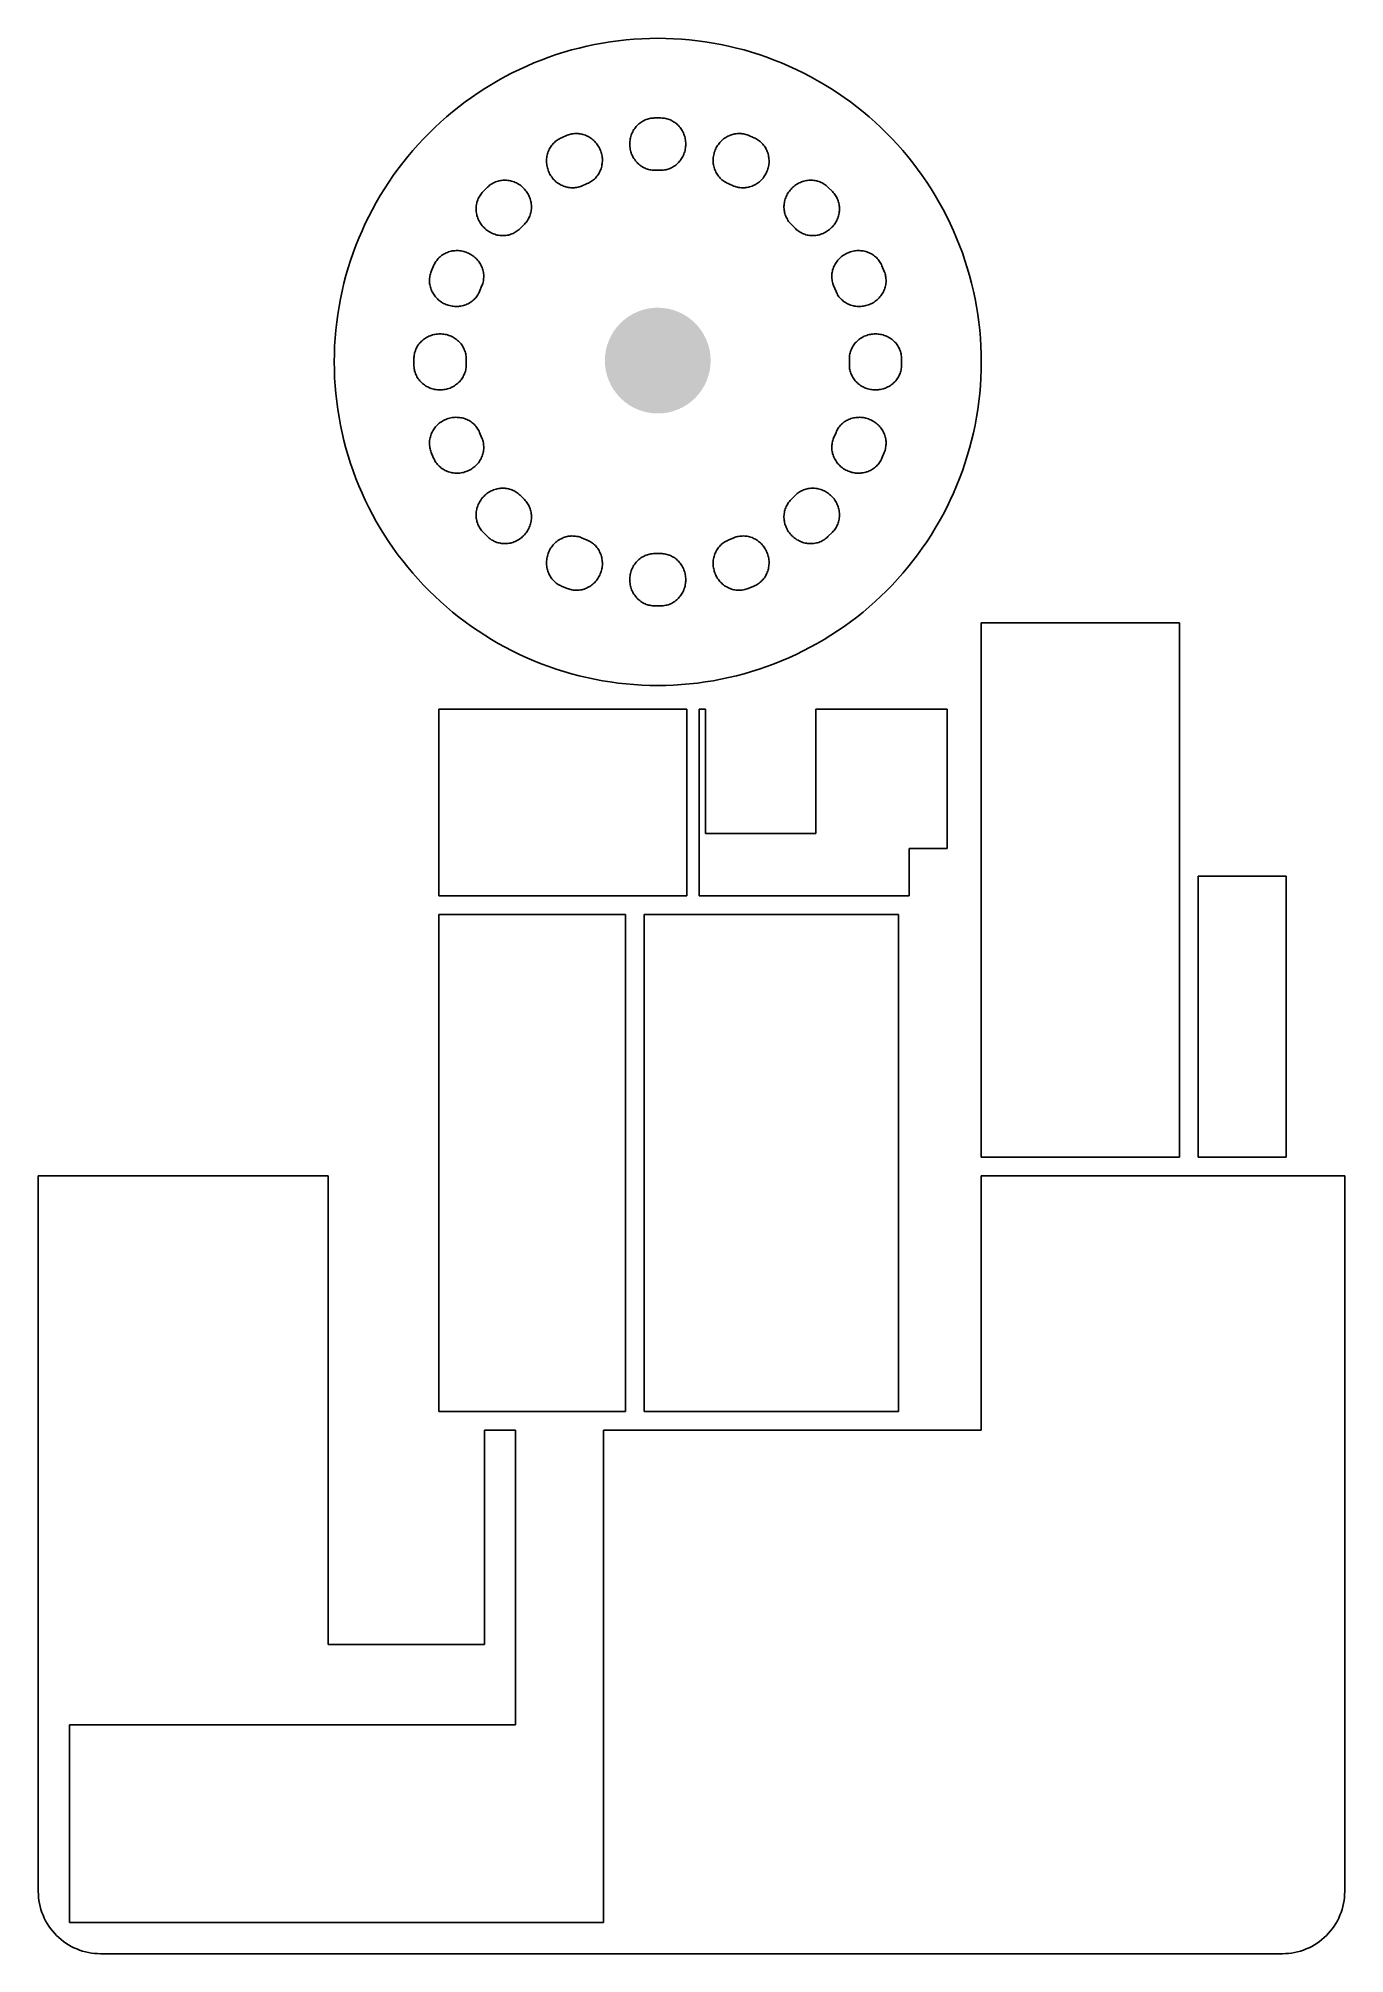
# Model space of a CAD drawing. Header units: millimetres. Extents: x 357 to 567, y 78 to 386.
import ezdxf

# ---------------------------------------------------------------- set-up
doc = ezdxf.new("R2010")
doc.units = ezdxf.units.MM
doc.header["$MEASUREMENT"] = 0
doc.layers.get('0').update_dxf_attribs({"linetype": 'CONTINUOUS'})

msp = doc.modelspace()

# ---------------------------------------------------------------- hatches: boundary and pattern name
at = {"linetype": 'Continuous'}
h = msp.add_hatch(color=5, dxfattribs=at)
h.dxf.hatch_style = 1
h.paths.add_polyline_path([(464.92, 331.93), (465.13, 332.74), (465.25, 333.57), (465.29, 334.4), (465.27, 334.69), (465.25, 335.23), (465.13, 336.06), (464.92, 336.87), (464.64, 337.65), (464.28, 338.41), (463.86, 339.12), (463.36, 339.79), (462.8, 340.41), (462.18, 340.97), (461.51, 341.47), (460.8, 341.9), (460.04, 342.25), (459.26, 342.53), (458.45, 342.74), (457.62, 342.86), (456.79, 342.9), (455.96, 342.86), (455.13, 342.74), (454.32, 342.53), (453.54, 342.25), (452.78, 341.9), (452.07, 341.47), (451.4, 340.97), (450.78, 340.41), (450.22, 339.79), (449.72, 339.12), (449.29, 338.41), (448.94, 337.65), (448.65, 336.87), (448.45, 336.06), (448.33, 335.23), (448.3, 334.69), (448.29, 334.4), (448.33, 333.57), (448.45, 332.74), (448.65, 331.93), (448.94, 331.15), (449.29, 330.39), (449.72, 329.68), (450.22, 329.01), (450.78, 328.39), (451.4, 327.83), (452.07, 327.33), (452.78, 326.9), (453.54, 326.55), (454.32, 326.27), (455.13, 326.06), (455.96, 325.94), (456.79, 325.9), (457.62, 325.94), (458.45, 326.06), (459.26, 326.27), (460.04, 326.55), (460.8, 326.9), (461.51, 327.33), (462.18, 327.83), (462.8, 328.39), (463.36, 329.01), (463.86, 329.68), (464.28, 330.39), (464.64, 331.15)])

# ---------------------------------------------------------------- linework, layer by layer
at = {"color": 1}
for p, q in [((445.4, 384.93), (444.15, 384.63)), ((445.4, 384.93), (444.15, 384.63)), ((446.64, 385.19), (445.4, 384.93)), ((446.64, 385.19), (445.4, 384.93)), ((447.9, 385.42), (446.64, 385.19)), ((447.9, 385.42), (446.64, 385.19)), ((449.16, 385.63), (447.9, 385.42)), ((449.16, 385.63), (447.9, 385.42)), ((450.42, 385.8), (449.16, 385.63)), ((450.42, 385.8), (449.16, 385.63)), ((451.69, 385.94), (450.42, 385.8)), ((451.69, 385.94), (450.42, 385.8)), ((452.96, 386.05), (451.69, 385.94)), ((452.96, 386.05), (451.69, 385.94)), ((454.24, 386.13), (452.96, 386.05)), ((454.24, 386.13), (452.96, 386.05)), ((455.51, 386.17), (454.24, 386.13)), ((455.51, 386.17), (454.24, 386.13)), ((456.79, 386.19), (455.51, 386.17)), ((455.51, 386.17), (456.79, 386.19)), ((456.79, 386.19), (458.06, 386.17)), ((456.79, 386.19), (458.06, 386.17)), ((459.34, 386.13), (458.06, 386.17)), ((459.34, 386.13), (458.06, 386.17)), ((460.61, 386.05), (459.34, 386.13)), ((460.61, 386.05), (459.34, 386.13)), ((461.88, 385.94), (460.61, 386.05)), ((461.88, 385.94), (460.61, 386.05)), ((463.15, 385.8), (461.88, 385.94)), ((463.15, 385.8), (461.88, 385.94)), ((464.42, 385.63), (463.15, 385.8)), ((464.42, 385.63), (463.15, 385.8)), ((465.68, 385.42), (464.42, 385.63)), ((465.68, 385.42), (464.42, 385.63)), ((466.93, 385.19), (465.68, 385.42)), ((466.93, 385.19), (465.68, 385.42)), ((468.18, 384.93), (466.93, 385.19)), ((468.18, 384.93), (466.93, 385.19)), ((469.42, 384.63), (468.18, 384.93)), ((469.42, 384.63), (468.18, 384.93)), ((435.72, 381.73), (434.56, 381.2)), ((435.72, 381.73), (434.56, 381.2)), ((436.89, 382.23), (435.72, 381.73)), ((436.89, 382.23), (435.72, 381.73)), ((438.07, 382.7), (436.89, 382.23)), ((438.07, 382.7), (436.89, 382.23)), ((439.27, 383.15), (438.07, 382.7)), ((439.27, 383.15), (438.07, 382.7)), ((440.48, 383.56), (439.27, 383.15)), ((440.48, 383.56), (439.27, 383.15)), ((441.69, 383.95), (440.48, 383.56)), ((441.69, 383.95), (440.48, 383.56)), ((442.92, 384.31), (441.69, 383.95)), ((442.92, 384.31), (441.69, 383.95)), ((444.15, 384.63), (442.92, 384.31)), ((444.15, 384.63), (442.92, 384.31)), ((470.66, 384.31), (469.42, 384.63)), ((470.66, 384.31), (469.42, 384.63)), ((471.88, 383.95), (470.66, 384.31)), ((471.88, 383.95), (470.66, 384.31)), ((473.1, 383.56), (471.88, 383.95)), ((473.1, 383.56), (471.88, 383.95)), ((474.31, 383.15), (473.1, 383.56)), ((474.31, 383.15), (473.1, 383.56)), ((475.5, 382.7), (474.31, 383.15)), ((475.5, 382.7), (474.31, 383.15)), ((476.69, 382.23), (475.5, 382.7)), ((476.69, 382.23), (475.5, 382.7)), ((477.86, 381.73), (476.69, 382.23)), ((477.86, 381.73), (476.69, 382.23)), ((479.02, 381.2), (477.86, 381.73)), ((479.02, 381.2), (477.86, 381.73)), ((430.05, 378.79), (428.97, 378.12)), ((430.05, 378.79), (428.97, 378.12)), ((431.16, 379.43), (430.05, 378.79)), ((431.16, 379.43), (430.05, 378.79)), ((432.28, 380.05), (431.16, 379.43)), ((432.28, 380.05), (431.16, 379.43)), ((433.41, 380.64), (432.28, 380.05)), ((433.41, 380.64), (432.28, 380.05)), ((434.56, 381.2), (433.41, 380.64)), ((434.56, 381.2), (433.41, 380.64)), ((480.17, 380.64), (479.02, 381.2)), ((480.17, 380.64), (479.02, 381.2)), ((481.3, 380.05), (480.17, 380.64)), ((481.3, 380.05), (480.17, 380.64)), ((482.42, 379.43), (481.3, 380.05)), ((482.42, 379.43), (481.3, 380.05)), ((483.52, 378.79), (482.42, 379.43)), ((483.52, 378.79), (482.42, 379.43)), ((484.61, 378.12), (483.52, 378.79)), ((484.61, 378.12), (483.52, 378.79)), ((425.81, 375.96), (424.8, 375.18)), ((425.81, 375.96), (424.8, 375.18)), ((426.85, 376.7), (425.81, 375.96)), ((426.85, 376.7), (425.81, 375.96)), ((427.9, 377.43), (426.85, 376.7)), ((427.9, 377.43), (426.85, 376.7)), ((428.97, 378.12), (427.9, 377.43)), ((428.97, 378.12), (427.9, 377.43)), ((485.68, 377.43), (484.61, 378.12)), ((485.68, 377.43), (484.61, 378.12)), ((486.73, 376.7), (485.68, 377.43)), ((486.73, 376.7), (485.68, 377.43)), ((487.76, 375.96), (486.73, 376.7)), ((487.76, 375.96), (486.73, 376.7)), ((488.78, 375.18), (487.76, 375.96)), ((488.78, 375.18), (487.76, 375.96)), ((421.87, 372.72), (420.93, 371.85)), ((421.87, 372.72), (420.93, 371.85)), ((422.82, 373.56), (421.87, 372.72)), ((422.82, 373.56), (421.87, 372.72)), ((423.8, 374.39), (422.82, 373.56)), ((423.8, 374.39), (422.82, 373.56)), ((424.8, 375.18), (423.8, 374.39)), ((424.8, 375.18), (423.8, 374.39)), ((453.75, 372.44), (453.6, 372.3)), ((453.75, 372.44), (453.6, 372.3)), ((453.75, 372.44), (453.91, 372.56)), ((453.75, 372.44), (453.91, 372.56)), ((454.07, 372.68), (453.91, 372.56)), ((454.07, 372.68), (453.91, 372.56)), ((454.07, 372.68), (454.23, 372.79)), ((454.07, 372.68), (454.23, 372.79)), ((454.4, 372.89), (454.23, 372.79)), ((454.4, 372.89), (454.23, 372.79)), ((454.58, 372.99), (454.4, 372.89)), ((454.58, 372.99), (454.4, 372.89)), ((454.58, 372.99), (454.76, 373.07)), ((454.58, 372.99), (454.76, 373.07)), ((454.94, 373.14), (454.76, 373.07)), ((454.94, 373.14), (454.76, 373.07)), ((454.94, 373.14), (455.13, 373.21)), ((454.94, 373.14), (455.13, 373.21)), ((455.32, 373.26), (455.13, 373.21)), ((455.32, 373.26), (455.13, 373.21)), ((455.32, 373.26), (455.51, 373.31)), ((455.32, 373.26), (455.51, 373.31)), ((455.7, 373.34), (455.51, 373.31)), ((455.7, 373.34), (455.51, 373.31)), ((455.9, 373.37), (455.7, 373.34)), ((455.9, 373.37), (455.7, 373.34)), ((455.9, 373.37), (456.09, 373.38)), ((455.9, 373.37), (456.09, 373.38)), ((456.29, 373.39), (456.09, 373.38)), ((456.29, 373.39), (456.09, 373.38)), ((457.29, 373.39), (456.29, 373.39)), ((457.29, 373.39), (456.29, 373.39)), ((457.29, 373.39), (457.48, 373.38)), ((457.29, 373.39), (457.48, 373.38)), ((457.48, 373.38), (457.68, 373.37)), ((457.48, 373.38), (457.68, 373.37)), ((457.68, 373.37), (457.88, 373.34)), ((457.68, 373.37), (457.88, 373.34)), ((458.07, 373.31), (457.88, 373.34)), ((458.07, 373.31), (457.88, 373.34)), ((458.07, 373.31), (458.26, 373.26)), ((458.07, 373.31), (458.26, 373.26)), ((458.45, 373.21), (458.26, 373.26)), ((458.45, 373.21), (458.26, 373.26)), ((458.45, 373.21), (458.64, 373.14)), ((458.45, 373.21), (458.64, 373.14)), ((458.82, 373.07), (458.64, 373.14)), ((458.82, 373.07), (458.64, 373.14)), ((459, 372.99), (458.82, 373.07)), ((459, 372.99), (458.82, 373.07)), ((459, 372.99), (459.17, 372.89)), ((459, 372.99), (459.17, 372.89)), ((459.17, 372.89), (459.34, 372.79)), ((459.17, 372.89), (459.34, 372.79)), ((459.34, 372.79), (459.51, 372.68)), ((459.34, 372.79), (459.51, 372.68)), ((459.67, 372.56), (459.51, 372.68)), ((459.67, 372.56), (459.51, 372.68)), ((459.67, 372.56), (459.83, 372.44)), ((459.67, 372.56), (459.83, 372.44)), ((459.83, 372.44), (459.97, 372.3)), ((459.83, 372.44), (459.97, 372.3)), ((489.78, 374.39), (488.78, 375.18)), ((489.78, 374.39), (488.78, 375.18)), ((490.75, 373.56), (489.78, 374.39)), ((490.75, 373.56), (489.78, 374.39)), ((491.71, 372.72), (490.75, 373.56)), ((491.71, 372.72), (490.75, 373.56)), ((492.64, 371.85), (491.71, 372.72)), ((492.64, 371.85), (491.71, 372.72)), ((419.13, 370.04), (418.26, 369.11)), ((419.13, 370.04), (418.26, 369.11)), ((420.02, 370.96), (419.13, 370.04)), ((420.02, 370.96), (419.13, 370.04)), ((420.93, 371.85), (420.02, 370.96)), ((420.93, 371.85), (420.02, 370.96)), ((440.17, 369.47), (440.03, 369.33)), ((440.17, 369.47), (440.03, 369.33)), ((440.17, 369.47), (440.32, 369.6)), ((440.17, 369.47), (440.32, 369.6)), ((440.48, 369.73), (440.32, 369.6)), ((440.48, 369.73), (440.32, 369.6)), ((440.48, 369.73), (440.63, 369.84)), ((440.48, 369.73), (440.63, 369.84)), ((440.8, 369.95), (440.63, 369.84)), ((440.8, 369.95), (440.63, 369.84)), ((440.8, 369.95), (440.97, 370.04)), ((440.8, 369.95), (440.97, 370.04)), ((441.15, 370.13), (440.97, 370.04)), ((441.15, 370.13), (440.97, 370.04)), ((441.15, 370.13), (441.32, 370.21)), ((441.15, 370.13), (441.32, 370.21)), ((441.32, 370.21), (442.25, 370.6)), ((441.32, 370.21), (442.25, 370.6)), ((442.43, 370.67), (442.25, 370.6)), ((442.43, 370.67), (442.25, 370.6)), ((442.43, 370.67), (442.62, 370.73)), ((442.43, 370.67), (442.62, 370.73)), ((442.62, 370.73), (442.81, 370.78)), ((442.62, 370.73), (442.81, 370.78)), ((443, 370.82), (442.81, 370.78)), ((443, 370.82), (442.81, 370.78)), ((443.2, 370.85), (443, 370.82)), ((443.2, 370.85), (443, 370.82)), ((443.39, 370.87), (443.2, 370.85)), ((443.39, 370.87), (443.2, 370.85)), ((443.59, 370.89), (443.39, 370.87)), ((443.59, 370.89), (443.39, 370.87)), ((443.59, 370.89), (443.79, 370.89)), ((443.59, 370.89), (443.79, 370.89)), ((443.79, 370.89), (443.98, 370.88)), ((443.79, 370.89), (443.98, 370.88)), ((444.18, 370.86), (443.98, 370.88)), ((444.18, 370.86), (443.98, 370.88)), ((444.18, 370.86), (444.38, 370.83)), ((444.18, 370.86), (444.38, 370.83)), ((444.57, 370.79), (444.38, 370.83)), ((444.57, 370.79), (444.38, 370.83)), ((444.57, 370.79), (444.77, 370.74)), ((444.57, 370.79), (444.77, 370.74)), ((444.96, 370.69), (444.77, 370.74)), ((444.96, 370.69), (444.77, 370.74)), ((445.15, 370.62), (444.96, 370.69)), ((445.15, 370.62), (444.96, 370.69)), ((445.15, 370.62), (445.33, 370.54)), ((445.15, 370.62), (445.33, 370.54)), ((445.52, 370.46), (445.33, 370.54)), ((445.52, 370.46), (445.33, 370.54)), ((445.52, 370.46), (445.69, 370.36)), ((445.52, 370.46), (445.69, 370.36)), ((445.69, 370.36), (445.87, 370.26)), ((445.69, 370.36), (445.87, 370.26)), ((446.04, 370.14), (445.87, 370.26)), ((446.04, 370.14), (445.87, 370.26)), ((446.2, 370.02), (446.04, 370.14)), ((446.2, 370.02), (446.04, 370.14)), ((446.2, 370.02), (446.36, 369.9)), ((446.2, 370.02), (446.36, 369.9)), ((446.51, 369.76), (446.36, 369.9)), ((446.51, 369.76), (446.36, 369.9)), ((446.66, 369.62), (446.51, 369.76)), ((446.66, 369.62), (446.51, 369.76)), ((446.66, 369.62), (446.79, 369.46)), ((446.66, 369.62), (446.79, 369.46)), ((446.79, 369.46), (446.93, 369.31)), ((446.79, 369.46), (446.93, 369.31)), ((452.31, 369.6), (452.29, 369.39)), ((452.31, 369.6), (452.29, 369.39)), ((452.29, 369.19), (452.29, 369.39)), ((452.29, 369.19), (452.29, 369.39)), ((452.31, 369.6), (452.33, 369.81)), ((452.31, 369.6), (452.33, 369.81)), ((452.37, 370.01), (452.33, 369.81)), ((452.37, 370.01), (452.33, 369.81)), ((452.37, 370.01), (452.41, 370.21)), ((452.37, 370.01), (452.41, 370.21)), ((452.41, 370.21), (452.46, 370.41)), ((452.41, 370.21), (452.46, 370.41)), ((452.46, 370.41), (452.52, 370.6)), ((452.46, 370.41), (452.52, 370.6)), ((452.59, 370.8), (452.52, 370.6)), ((452.59, 370.8), (452.52, 370.6)), ((452.59, 370.8), (452.67, 370.98)), ((452.59, 370.8), (452.67, 370.98)), ((452.67, 370.98), (452.76, 371.17)), ((452.67, 370.98), (452.76, 371.17)), ((452.86, 371.35), (452.76, 371.17)), ((452.86, 371.35), (452.76, 371.17)), ((452.86, 371.35), (452.96, 371.52)), ((452.86, 371.35), (452.96, 371.52)), ((453.08, 371.69), (452.96, 371.52)), ((453.08, 371.69), (452.96, 371.52)), ((453.2, 371.85), (453.08, 371.69)), ((453.2, 371.85), (453.08, 371.69)), ((453.32, 372.01), (453.2, 371.85)), ((453.32, 372.01), (453.2, 371.85)), ((453.46, 372.16), (453.32, 372.01)), ((453.46, 372.16), (453.32, 372.01)), ((453.6, 372.3), (453.46, 372.16)), ((453.6, 372.3), (453.46, 372.16)), ((460.12, 372.16), (459.97, 372.3)), ((460.12, 372.16), (459.97, 372.3)), ((460.12, 372.16), (460.25, 372.01)), ((460.12, 372.16), (460.25, 372.01)), ((460.25, 372.01), (460.38, 371.85)), ((460.25, 372.01), (460.38, 371.85)), ((460.38, 371.85), (460.5, 371.69)), ((460.38, 371.85), (460.5, 371.69)), ((460.5, 371.69), (460.61, 371.52)), ((460.5, 371.69), (460.61, 371.52)), ((460.72, 371.35), (460.61, 371.52)), ((460.72, 371.35), (460.61, 371.52)), ((460.82, 371.17), (460.72, 371.35)), ((460.82, 371.17), (460.72, 371.35)), ((460.82, 371.17), (460.9, 370.98)), ((460.82, 371.17), (460.9, 370.98)), ((460.9, 370.98), (460.98, 370.8)), ((460.9, 370.98), (460.98, 370.8)), ((461.05, 370.6), (460.98, 370.8)), ((461.05, 370.6), (460.98, 370.8)), ((461.05, 370.6), (461.12, 370.41)), ((461.05, 370.6), (461.12, 370.41)), ((461.17, 370.21), (461.12, 370.41)), ((461.17, 370.21), (461.12, 370.41)), ((461.21, 370.01), (461.17, 370.21)), ((461.21, 370.01), (461.17, 370.21)), ((461.25, 369.81), (461.21, 370.01)), ((461.25, 369.81), (461.21, 370.01)), ((461.27, 369.6), (461.25, 369.81)), ((461.27, 369.6), (461.25, 369.81)), ((461.27, 369.6), (461.28, 369.39)), ((461.27, 369.6), (461.28, 369.39)), ((461.28, 369.39), (461.29, 369.19)), ((461.28, 369.39), (461.29, 369.19)), ((466.78, 369.46), (466.65, 369.31)), ((466.78, 369.46), (466.65, 369.31)), ((466.78, 369.46), (466.92, 369.62)), ((466.78, 369.46), (466.92, 369.62)), ((466.92, 369.62), (467.07, 369.76)), ((466.92, 369.62), (467.07, 369.76)), ((467.22, 369.9), (467.07, 369.76)), ((467.22, 369.9), (467.07, 369.76)), ((467.38, 370.02), (467.22, 369.9)), ((467.38, 370.02), (467.22, 369.9)), ((467.38, 370.02), (467.54, 370.14)), ((467.38, 370.02), (467.54, 370.14)), ((467.54, 370.14), (467.71, 370.26)), ((467.54, 370.14), (467.71, 370.26)), ((467.88, 370.36), (467.71, 370.26)), ((467.88, 370.36), (467.71, 370.26)), ((467.88, 370.36), (468.06, 370.46)), ((467.88, 370.36), (468.06, 370.46)), ((468.06, 370.46), (468.24, 370.54)), ((468.06, 370.46), (468.24, 370.54)), ((468.24, 370.54), (468.43, 370.62)), ((468.24, 370.54), (468.43, 370.62)), ((468.62, 370.69), (468.43, 370.62)), ((468.62, 370.69), (468.43, 370.62)), ((468.62, 370.69), (468.81, 370.74)), ((468.62, 370.69), (468.81, 370.74)), ((469, 370.79), (468.81, 370.74)), ((469, 370.79), (468.81, 370.74)), ((469, 370.79), (469.2, 370.83)), ((469, 370.79), (469.2, 370.83)), ((469.4, 370.86), (469.2, 370.83)), ((469.4, 370.86), (469.2, 370.83)), ((469.4, 370.86), (469.59, 370.88)), ((469.4, 370.86), (469.59, 370.88)), ((469.79, 370.89), (469.59, 370.88)), ((469.79, 370.89), (469.59, 370.88)), ((469.99, 370.89), (469.79, 370.89)), ((469.99, 370.89), (469.79, 370.89)), ((470.19, 370.87), (469.99, 370.89)), ((470.19, 370.87), (469.99, 370.89)), ((470.38, 370.85), (470.19, 370.87)), ((470.38, 370.85), (470.19, 370.87)), ((470.38, 370.85), (470.58, 370.82)), ((470.38, 370.85), (470.58, 370.82)), ((470.77, 370.78), (470.58, 370.82)), ((470.77, 370.78), (470.58, 370.82)), ((470.77, 370.78), (470.96, 370.73)), ((470.77, 370.78), (470.96, 370.73)), ((470.96, 370.73), (471.14, 370.67)), ((470.96, 370.73), (471.14, 370.67)), ((471.33, 370.6), (471.14, 370.67)), ((471.33, 370.6), (471.14, 370.67)), ((471.33, 370.6), (472.25, 370.21)), ((471.33, 370.6), (472.25, 370.21)), ((472.43, 370.13), (472.25, 370.21)), ((472.43, 370.13), (472.25, 370.21)), ((472.61, 370.04), (472.43, 370.13)), ((472.61, 370.04), (472.43, 370.13)), ((472.78, 369.95), (472.61, 370.04)), ((472.78, 369.95), (472.61, 370.04)), ((472.78, 369.95), (472.94, 369.84)), ((472.78, 369.95), (472.94, 369.84)), ((473.1, 369.73), (472.94, 369.84)), ((473.1, 369.73), (472.94, 369.84)), ((473.25, 369.6), (473.1, 369.73)), ((473.25, 369.6), (473.1, 369.73)), ((473.25, 369.6), (473.4, 369.47)), ((473.25, 369.6), (473.4, 369.47)), ((473.4, 369.47), (473.54, 369.33)), ((473.4, 369.47), (473.54, 369.33)), ((493.56, 370.96), (492.64, 371.85)), ((493.56, 370.96), (492.64, 371.85)), ((494.45, 370.04), (493.56, 370.96)), ((494.45, 370.04), (493.56, 370.96)), ((495.32, 369.11), (494.45, 370.04)), ((495.32, 369.11), (494.45, 370.04)), ((416.59, 367.18), (415.79, 366.18)), ((416.59, 367.18), (415.79, 366.18)), ((417.41, 368.15), (416.59, 367.18)), ((417.41, 368.15), (416.59, 367.18)), ((418.26, 369.11), (417.41, 368.15)), ((418.26, 369.11), (417.41, 368.15)), ((438.9, 366.61), (438.92, 366.81)), ((438.9, 366.61), (438.92, 366.81)), ((438.9, 366.4), (438.9, 366.61)), ((438.9, 366.4), (438.9, 366.61)), ((438.91, 366.2), (438.9, 366.4)), ((438.91, 366.2), (438.9, 366.4)), ((438.92, 366.81), (438.94, 367.02)), ((438.92, 366.81), (438.94, 367.02)), ((438.97, 367.22), (438.94, 367.02)), ((438.97, 367.22), (438.94, 367.02)), ((438.97, 367.22), (439.01, 367.42)), ((438.97, 367.22), (439.01, 367.42)), ((439.06, 367.61), (439.01, 367.42)), ((439.06, 367.61), (439.01, 367.42)), ((439.06, 367.61), (439.11, 367.8)), ((439.06, 367.61), (439.11, 367.8)), ((439.18, 367.99), (439.11, 367.8)), ((439.18, 367.99), (439.11, 367.8)), ((439.26, 368.18), (439.18, 367.99)), ((439.26, 368.18), (439.18, 367.99)), ((439.26, 368.18), (439.35, 368.36)), ((439.26, 368.18), (439.35, 368.36)), ((439.35, 368.36), (439.44, 368.54)), ((439.35, 368.36), (439.44, 368.54)), ((439.54, 368.71), (439.44, 368.54)), ((439.54, 368.71), (439.44, 368.54)), ((439.54, 368.71), (439.65, 368.87)), ((439.54, 368.71), (439.65, 368.87)), ((439.77, 369.03), (439.65, 368.87)), ((439.77, 369.03), (439.65, 368.87)), ((439.77, 369.03), (439.9, 369.19)), ((439.77, 369.03), (439.9, 369.19)), ((440.03, 369.33), (439.9, 369.19)), ((440.03, 369.33), (439.9, 369.19)), ((446.93, 369.31), (447.05, 369.14)), ((446.93, 369.31), (447.05, 369.14)), ((447.17, 368.97), (447.05, 369.14)), ((447.17, 368.97), (447.05, 369.14)), ((447.17, 368.97), (447.28, 368.8)), ((447.17, 368.97), (447.28, 368.8)), ((447.38, 368.62), (447.28, 368.8)), ((447.38, 368.62), (447.28, 368.8)), ((447.38, 368.62), (447.47, 368.44)), ((447.38, 368.62), (447.47, 368.44)), ((447.55, 368.25), (447.47, 368.44)), ((447.55, 368.25), (447.47, 368.44)), ((447.55, 368.25), (447.63, 368.05)), ((447.55, 368.25), (447.63, 368.05)), ((447.69, 367.86), (447.63, 368.05)), ((447.69, 367.86), (447.63, 368.05)), ((447.69, 367.86), (447.75, 367.66)), ((447.69, 367.86), (447.75, 367.66)), ((447.75, 367.66), (447.79, 367.46)), ((447.75, 367.66), (447.79, 367.46)), ((447.83, 367.26), (447.79, 367.46)), ((447.83, 367.26), (447.79, 367.46)), ((447.83, 367.26), (447.86, 367.05)), ((447.83, 367.26), (447.86, 367.05)), ((447.88, 366.85), (447.86, 367.05)), ((447.88, 366.85), (447.86, 367.05)), ((447.88, 366.44), (447.87, 366.24)), ((447.88, 366.44), (447.87, 366.24)), ((447.89, 366.65), (447.88, 366.85)), ((447.89, 366.65), (447.88, 366.85)), ((447.89, 366.65), (447.88, 366.44)), ((447.89, 366.65), (447.88, 366.44)), ((452.29, 369.19), (452.29, 368.98)), ((452.29, 369.19), (452.29, 368.98)), ((452.31, 368.78), (452.29, 368.98)), ((452.31, 368.78), (452.29, 368.98)), ((452.31, 368.78), (452.33, 368.57)), ((452.31, 368.78), (452.33, 368.57)), ((452.33, 368.57), (452.37, 368.37)), ((452.33, 368.57), (452.37, 368.37)), ((452.41, 368.17), (452.37, 368.37)), ((452.41, 368.17), (452.37, 368.37)), ((452.46, 367.97), (452.41, 368.17)), ((452.46, 367.97), (452.41, 368.17)), ((452.52, 367.77), (452.46, 367.97)), ((452.52, 367.77), (452.46, 367.97)), ((452.59, 367.58), (452.52, 367.77)), ((452.59, 367.58), (452.52, 367.77)), ((452.59, 367.58), (452.67, 367.39)), ((452.59, 367.58), (452.67, 367.39)), ((452.76, 367.21), (452.67, 367.39)), ((452.76, 367.21), (452.67, 367.39)), ((452.76, 367.21), (452.86, 367.03)), ((452.76, 367.21), (452.86, 367.03)), ((452.86, 367.03), (452.96, 366.86)), ((452.86, 367.03), (452.96, 366.86)), ((453.08, 366.69), (452.96, 366.86)), ((453.08, 366.69), (452.96, 366.86)), ((453.08, 366.69), (453.2, 366.52)), ((453.08, 366.69), (453.2, 366.52)), ((453.2, 366.52), (453.32, 366.37)), ((453.2, 366.52), (453.32, 366.37)), ((453.46, 366.22), (453.32, 366.37)), ((453.46, 366.22), (453.32, 366.37)), ((460.12, 366.22), (460.25, 366.37)), ((460.12, 366.22), (460.25, 366.37)), ((460.25, 366.37), (460.38, 366.52)), ((460.25, 366.37), (460.38, 366.52)), ((460.38, 366.52), (460.5, 366.69)), ((460.38, 366.52), (460.5, 366.69)), ((460.61, 366.86), (460.5, 366.69)), ((460.61, 366.86), (460.5, 366.69)), ((460.72, 367.03), (460.61, 366.86)), ((460.72, 367.03), (460.61, 366.86)), ((460.82, 367.21), (460.72, 367.03)), ((460.82, 367.21), (460.72, 367.03)), ((460.82, 367.21), (460.9, 367.39)), ((460.82, 367.21), (460.9, 367.39)), ((460.9, 367.39), (460.98, 367.58)), ((460.9, 367.39), (460.98, 367.58)), ((461.05, 367.77), (460.98, 367.58)), ((461.05, 367.77), (460.98, 367.58)), ((461.05, 367.77), (461.12, 367.97)), ((461.05, 367.77), (461.12, 367.97)), ((461.12, 367.97), (461.17, 368.17)), ((461.12, 367.97), (461.17, 368.17)), ((461.17, 368.17), (461.21, 368.37)), ((461.17, 368.17), (461.21, 368.37)), ((461.25, 368.57), (461.21, 368.37)), ((461.25, 368.57), (461.21, 368.37)), ((461.25, 368.57), (461.27, 368.78)), ((461.25, 368.57), (461.27, 368.78)), ((461.28, 368.98), (461.27, 368.78)), ((461.28, 368.98), (461.27, 368.78)), ((461.28, 368.98), (461.29, 369.19)), ((461.28, 368.98), (461.29, 369.19)), ((465.69, 366.65), (465.7, 366.85)), ((465.69, 366.65), (465.7, 366.85)), ((465.69, 366.65), (465.69, 366.44)), ((465.69, 366.65), (465.69, 366.44)), ((465.7, 366.24), (465.69, 366.44)), ((465.7, 366.24), (465.69, 366.44)), ((465.7, 366.85), (465.72, 367.05)), ((465.7, 366.85), (465.72, 367.05)), ((465.74, 367.26), (465.72, 367.05)), ((465.74, 367.26), (465.72, 367.05)), ((465.74, 367.26), (465.78, 367.46)), ((465.74, 367.26), (465.78, 367.46)), ((465.83, 367.66), (465.78, 367.46)), ((465.83, 367.66), (465.78, 367.46)), ((465.88, 367.86), (465.83, 367.66)), ((465.88, 367.86), (465.83, 367.66)), ((465.88, 367.86), (465.95, 368.05)), ((465.88, 367.86), (465.95, 368.05)), ((466.02, 368.25), (465.95, 368.05)), ((466.02, 368.25), (465.95, 368.05)), ((466.02, 368.25), (466.11, 368.44)), ((466.02, 368.25), (466.11, 368.44)), ((466.11, 368.44), (466.2, 368.62)), ((466.11, 368.44), (466.2, 368.62)), ((466.3, 368.8), (466.2, 368.62)), ((466.3, 368.8), (466.2, 368.62)), ((466.3, 368.8), (466.41, 368.97)), ((466.3, 368.8), (466.41, 368.97)), ((466.41, 368.97), (466.53, 369.14)), ((466.41, 368.97), (466.53, 369.14)), ((466.65, 369.31), (466.53, 369.14)), ((466.65, 369.31), (466.53, 369.14)), ((473.54, 369.33), (473.68, 369.19)), ((473.54, 369.33), (473.68, 369.19)), ((473.68, 369.19), (473.8, 369.03)), ((473.68, 369.19), (473.8, 369.03)), ((473.8, 369.03), (473.92, 368.87)), ((473.8, 369.03), (473.92, 368.87)), ((474.03, 368.71), (473.92, 368.87)), ((474.03, 368.71), (473.92, 368.87)), ((474.03, 368.71), (474.14, 368.54)), ((474.03, 368.71), (474.14, 368.54)), ((474.23, 368.36), (474.14, 368.54)), ((474.23, 368.36), (474.14, 368.54)), ((474.23, 368.36), (474.32, 368.18)), ((474.23, 368.36), (474.32, 368.18)), ((474.32, 368.18), (474.39, 367.99)), ((474.32, 368.18), (474.39, 367.99)), ((474.39, 367.99), (474.46, 367.8)), ((474.39, 367.99), (474.46, 367.8)), ((474.46, 367.8), (474.52, 367.61)), ((474.46, 367.8), (474.52, 367.61)), ((474.57, 367.42), (474.52, 367.61)), ((474.57, 367.42), (474.52, 367.61)), ((474.57, 367.42), (474.61, 367.22)), ((474.57, 367.42), (474.61, 367.22)), ((474.64, 367.02), (474.61, 367.22)), ((474.64, 367.02), (474.61, 367.22)), ((474.66, 366.81), (474.64, 367.02)), ((474.66, 366.81), (474.64, 367.02)), ((474.67, 366.61), (474.66, 366.81)), ((474.67, 366.61), (474.66, 366.81)), ((474.67, 366.4), (474.67, 366.61)), ((474.67, 366.4), (474.67, 366.61)), ((474.67, 366.2), (474.67, 366.4)), ((474.67, 366.2), (474.67, 366.4)), ((496.16, 368.15), (495.32, 369.11)), ((496.16, 368.15), (495.32, 369.11)), ((496.98, 367.18), (496.16, 368.15)), ((496.98, 367.18), (496.16, 368.15)), ((497.78, 366.18), (496.98, 367.18)), ((497.78, 366.18), (496.98, 367.18)), ((414.27, 364.13), (413.55, 363.08)), ((414.27, 364.13), (413.55, 363.08)), ((415.02, 365.17), (414.27, 364.13)), ((415.02, 365.17), (414.27, 364.13)), ((415.79, 366.18), (415.02, 365.17)), ((415.79, 366.18), (415.02, 365.17)), ((430.92, 363.19), (431.11, 363.24)), ((430.92, 363.19), (431.11, 363.24)), ((431.11, 363.24), (431.3, 363.29)), ((431.11, 363.24), (431.3, 363.29)), ((431.5, 363.33), (431.3, 363.29)), ((431.5, 363.33), (431.3, 363.29)), ((431.5, 363.33), (431.69, 363.36)), ((431.5, 363.33), (431.69, 363.36)), ((431.89, 363.38), (431.69, 363.36)), ((431.89, 363.38), (431.69, 363.36)), ((431.89, 363.38), (432.09, 363.39)), ((431.89, 363.38), (432.09, 363.39)), ((432.29, 363.39), (432.09, 363.39)), ((432.29, 363.39), (432.09, 363.39)), ((432.49, 363.38), (432.29, 363.39)), ((432.49, 363.38), (432.29, 363.39)), ((432.7, 363.36), (432.49, 363.38)), ((432.7, 363.36), (432.49, 363.38)), ((432.9, 363.33), (432.7, 363.36)), ((432.9, 363.33), (432.7, 363.36)), ((432.9, 363.33), (433.1, 363.29)), ((432.9, 363.33), (433.1, 363.29)), ((433.1, 363.29), (433.29, 363.24)), ((433.1, 363.29), (433.29, 363.24)), ((433.49, 363.19), (433.29, 363.24)), ((433.49, 363.19), (433.29, 363.24)), ((438.91, 366.2), (438.93, 365.99)), ((438.91, 366.2), (438.93, 365.99)), ((438.96, 365.79), (438.93, 365.99)), ((438.96, 365.79), (438.93, 365.99)), ((438.99, 365.59), (438.96, 365.79)), ((438.99, 365.59), (438.96, 365.79)), ((438.99, 365.59), (439.04, 365.39)), ((438.99, 365.59), (439.04, 365.39)), ((439.04, 365.39), (439.1, 365.19)), ((439.04, 365.39), (439.1, 365.19)), ((439.16, 364.99), (439.1, 365.19)), ((439.16, 364.99), (439.1, 365.19)), ((439.16, 364.99), (439.24, 364.8)), ((439.16, 364.99), (439.24, 364.8)), ((439.32, 364.61), (439.24, 364.8)), ((439.32, 364.61), (439.24, 364.8)), ((439.41, 364.43), (439.32, 364.61)), ((439.41, 364.43), (439.32, 364.61)), ((439.41, 364.43), (439.51, 364.25)), ((439.41, 364.43), (439.51, 364.25)), ((439.62, 364.07), (439.51, 364.25)), ((439.62, 364.07), (439.51, 364.25)), ((439.62, 364.07), (439.74, 363.91)), ((439.62, 364.07), (439.74, 363.91)), ((439.86, 363.74), (439.74, 363.91)), ((439.86, 363.74), (439.74, 363.91)), ((439.99, 363.58), (439.86, 363.74)), ((439.99, 363.58), (439.86, 363.74)), ((439.99, 363.58), (440.13, 363.43)), ((439.99, 363.58), (440.13, 363.43)), ((440.28, 363.29), (440.13, 363.43)), ((440.28, 363.29), (440.13, 363.43)), ((440.43, 363.15), (440.28, 363.29)), ((440.43, 363.15), (440.28, 363.29)), ((445.99, 363.1), (446.15, 363.21)), ((445.99, 363.1), (446.15, 363.21)), ((446.31, 363.32), (446.15, 363.21)), ((446.31, 363.32), (446.15, 363.21)), ((446.47, 363.45), (446.31, 363.32)), ((446.47, 363.45), (446.31, 363.32)), ((446.61, 363.58), (446.47, 363.45)), ((446.61, 363.58), (446.47, 363.45)), ((446.61, 363.58), (446.76, 363.72)), ((446.61, 363.58), (446.76, 363.72)), ((446.89, 363.86), (446.76, 363.72)), ((446.89, 363.86), (446.76, 363.72)), ((447.02, 364.02), (446.89, 363.86)), ((447.02, 364.02), (446.89, 363.86)), ((447.02, 364.02), (447.13, 364.17)), ((447.02, 364.02), (447.13, 364.17)), ((447.25, 364.34), (447.13, 364.17)), ((447.25, 364.34), (447.13, 364.17)), ((447.25, 364.34), (447.35, 364.51)), ((447.25, 364.34), (447.35, 364.51)), ((447.44, 364.69), (447.35, 364.51)), ((447.44, 364.69), (447.35, 364.51)), ((447.53, 364.87), (447.44, 364.69)), ((447.53, 364.87), (447.44, 364.69)), ((447.53, 364.87), (447.61, 365.05)), ((447.53, 364.87), (447.61, 365.05)), ((447.67, 365.24), (447.61, 365.05)), ((447.67, 365.24), (447.61, 365.05)), ((447.67, 365.24), (447.73, 365.44)), ((447.67, 365.24), (447.73, 365.44)), ((447.78, 365.63), (447.73, 365.44)), ((447.78, 365.63), (447.73, 365.44)), ((447.78, 365.63), (447.82, 365.83)), ((447.78, 365.63), (447.82, 365.83)), ((447.82, 365.83), (447.85, 366.03)), ((447.82, 365.83), (447.85, 366.03)), ((447.87, 366.24), (447.85, 366.03)), ((447.87, 366.24), (447.85, 366.03)), ((453.46, 366.22), (453.6, 366.08)), ((453.46, 366.22), (453.6, 366.08)), ((453.75, 365.94), (453.6, 366.08)), ((453.75, 365.94), (453.6, 366.08)), ((453.91, 365.82), (453.75, 365.94)), ((453.91, 365.82), (453.75, 365.94)), ((453.91, 365.82), (454.07, 365.7)), ((453.91, 365.82), (454.07, 365.7)), ((454.23, 365.59), (454.07, 365.7)), ((454.23, 365.59), (454.07, 365.7)), ((454.23, 365.59), (454.4, 365.48)), ((454.23, 365.59), (454.4, 365.48)), ((454.58, 365.39), (454.4, 365.48)), ((454.58, 365.39), (454.4, 365.48)), ((454.58, 365.39), (454.76, 365.31)), ((454.58, 365.39), (454.76, 365.31)), ((454.76, 365.31), (454.94, 365.23)), ((454.76, 365.31), (454.94, 365.23)), ((455.13, 365.17), (454.94, 365.23)), ((455.13, 365.17), (454.94, 365.23)), ((455.13, 365.17), (455.32, 365.11)), ((455.13, 365.17), (455.32, 365.11)), ((455.32, 365.11), (455.51, 365.07)), ((455.32, 365.11), (455.51, 365.07)), ((455.51, 365.07), (455.7, 365.03)), ((455.51, 365.07), (455.7, 365.03)), ((455.9, 365.01), (455.7, 365.03)), ((455.9, 365.01), (455.7, 365.03)), ((455.9, 365.01), (456.09, 364.99)), ((455.9, 365.01), (456.09, 364.99)), ((456.29, 364.99), (456.09, 364.99)), ((456.29, 364.99), (456.09, 364.99)), ((457.29, 364.99), (456.29, 364.99)), ((457.29, 364.99), (456.29, 364.99)), ((457.29, 364.99), (457.48, 364.99)), ((457.29, 364.99), (457.48, 364.99)), ((457.48, 364.99), (457.68, 365.01)), ((457.48, 364.99), (457.68, 365.01)), ((457.88, 365.03), (457.68, 365.01)), ((457.88, 365.03), (457.68, 365.01)), ((457.88, 365.03), (458.07, 365.07)), ((457.88, 365.03), (458.07, 365.07)), ((458.26, 365.11), (458.07, 365.07)), ((458.26, 365.11), (458.07, 365.07)), ((458.26, 365.11), (458.45, 365.17)), ((458.26, 365.11), (458.45, 365.17)), ((458.64, 365.23), (458.45, 365.17)), ((458.64, 365.23), (458.45, 365.17)), ((458.82, 365.31), (458.64, 365.23)), ((458.82, 365.31), (458.64, 365.23)), ((459, 365.39), (458.82, 365.31)), ((459, 365.39), (458.82, 365.31)), ((459, 365.39), (459.17, 365.48)), ((459, 365.39), (459.17, 365.48)), ((459.17, 365.48), (459.34, 365.59)), ((459.17, 365.48), (459.34, 365.59)), ((459.34, 365.59), (459.51, 365.7)), ((459.34, 365.59), (459.51, 365.7)), ((459.67, 365.82), (459.51, 365.7)), ((459.67, 365.82), (459.51, 365.7)), ((459.67, 365.82), (459.83, 365.94)), ((459.67, 365.82), (459.83, 365.94)), ((459.83, 365.94), (459.97, 366.08)), ((459.83, 365.94), (459.97, 366.08)), ((459.97, 366.08), (460.12, 366.22)), ((459.97, 366.08), (460.12, 366.22)), ((465.7, 366.24), (465.72, 366.03)), ((465.7, 366.24), (465.72, 366.03)), ((465.75, 365.83), (465.72, 366.03)), ((465.75, 365.83), (465.72, 366.03)), ((465.79, 365.63), (465.75, 365.83)), ((465.79, 365.63), (465.75, 365.83)), ((465.84, 365.44), (465.79, 365.63)), ((465.84, 365.44), (465.79, 365.63)), ((465.9, 365.24), (465.84, 365.44)), ((465.9, 365.24), (465.84, 365.44)), ((465.97, 365.05), (465.9, 365.24)), ((465.97, 365.05), (465.9, 365.24)), ((465.97, 365.05), (466.05, 364.87)), ((465.97, 365.05), (466.05, 364.87)), ((466.05, 364.87), (466.13, 364.69)), ((466.05, 364.87), (466.13, 364.69)), ((466.13, 364.69), (466.23, 364.51)), ((466.13, 364.69), (466.23, 364.51)), ((466.33, 364.34), (466.23, 364.51)), ((466.33, 364.34), (466.23, 364.51)), ((466.33, 364.34), (466.44, 364.17)), ((466.33, 364.34), (466.44, 364.17)), ((466.44, 364.17), (466.56, 364.02)), ((466.44, 364.17), (466.56, 364.02)), ((466.69, 363.86), (466.56, 364.02)), ((466.69, 363.86), (466.56, 364.02)), ((466.82, 363.72), (466.69, 363.86)), ((466.82, 363.72), (466.69, 363.86)), ((466.96, 363.58), (466.82, 363.72)), ((466.96, 363.58), (466.82, 363.72)), ((467.11, 363.45), (466.96, 363.58)), ((467.11, 363.45), (466.96, 363.58)), ((467.26, 363.32), (467.11, 363.45)), ((467.26, 363.32), (467.11, 363.45)), ((467.26, 363.32), (467.42, 363.21)), ((467.26, 363.32), (467.42, 363.21)), ((467.42, 363.21), (467.59, 363.1)), ((467.42, 363.21), (467.59, 363.1)), ((473.3, 363.29), (473.15, 363.15)), ((473.3, 363.29), (473.15, 363.15)), ((473.44, 363.43), (473.3, 363.29)), ((473.44, 363.43), (473.3, 363.29)), ((473.44, 363.43), (473.58, 363.58)), ((473.44, 363.43), (473.58, 363.58)), ((473.71, 363.74), (473.58, 363.58)), ((473.71, 363.74), (473.58, 363.58)), ((473.84, 363.91), (473.71, 363.74)), ((473.84, 363.91), (473.71, 363.74)), ((473.95, 364.07), (473.84, 363.91)), ((473.95, 364.07), (473.84, 363.91)), ((473.95, 364.07), (474.06, 364.25)), ((473.95, 364.07), (474.06, 364.25)), ((474.06, 364.25), (474.16, 364.43)), ((474.06, 364.25), (474.16, 364.43)), ((474.26, 364.61), (474.16, 364.43)), ((474.26, 364.61), (474.16, 364.43)), ((474.34, 364.8), (474.26, 364.61)), ((474.34, 364.8), (474.26, 364.61)), ((474.34, 364.8), (474.41, 364.99)), ((474.34, 364.8), (474.41, 364.99)), ((474.48, 365.19), (474.41, 364.99)), ((474.48, 365.19), (474.41, 364.99)), ((474.48, 365.19), (474.54, 365.39)), ((474.48, 365.19), (474.54, 365.39)), ((474.58, 365.59), (474.54, 365.39)), ((474.58, 365.59), (474.54, 365.39)), ((474.58, 365.59), (474.62, 365.79)), ((474.58, 365.59), (474.62, 365.79)), ((474.62, 365.79), (474.65, 365.99)), ((474.62, 365.79), (474.65, 365.99)), ((474.67, 366.2), (474.65, 365.99)), ((474.67, 366.2), (474.65, 365.99)), ((480.09, 363.19), (480.28, 363.24)), ((480.09, 363.19), (480.28, 363.24)), ((480.48, 363.29), (480.28, 363.24)), ((480.48, 363.29), (480.28, 363.24)), ((480.68, 363.33), (480.48, 363.29)), ((480.68, 363.33), (480.48, 363.29)), ((480.68, 363.33), (480.88, 363.36)), ((480.68, 363.33), (480.88, 363.36)), ((481.08, 363.38), (480.88, 363.36)), ((481.08, 363.38), (480.88, 363.36)), ((481.08, 363.38), (481.28, 363.39)), ((481.08, 363.38), (481.28, 363.39)), ((481.28, 363.39), (481.48, 363.39)), ((481.28, 363.39), (481.48, 363.39)), ((481.68, 363.38), (481.48, 363.39)), ((481.68, 363.38), (481.48, 363.39)), ((481.88, 363.36), (481.68, 363.38)), ((481.88, 363.36), (481.68, 363.38)), ((481.88, 363.36), (482.08, 363.33)), ((481.88, 363.36), (482.08, 363.33)), ((482.28, 363.29), (482.08, 363.33)), ((482.28, 363.29), (482.08, 363.33)), ((482.28, 363.29), (482.47, 363.24)), ((482.28, 363.29), (482.47, 363.24)), ((482.66, 363.19), (482.47, 363.24)), ((482.66, 363.19), (482.47, 363.24)), ((498.55, 365.17), (497.78, 366.18)), ((498.55, 365.17), (497.78, 366.18)), ((499.3, 364.13), (498.55, 365.17)), ((499.3, 364.13), (498.55, 365.17)), ((500.02, 363.08), (499.3, 364.13)), ((500.02, 363.08), (499.3, 364.13)), ((412.19, 360.92), (411.54, 359.82)), ((412.19, 360.92), (411.54, 359.82)), ((412.86, 362.01), (412.19, 360.92)), ((412.86, 362.01), (412.19, 360.92)), ((413.55, 363.08), (412.86, 362.01)), ((413.55, 363.08), (412.86, 362.01)), ((427.86, 360.25), (427.79, 360.06)), ((427.86, 360.25), (427.79, 360.06)), ((427.86, 360.25), (427.94, 360.43)), ((427.86, 360.25), (427.94, 360.43)), ((427.94, 360.43), (428.02, 360.6)), ((427.94, 360.43), (428.02, 360.6)), ((428.02, 360.6), (428.12, 360.78)), ((428.02, 360.6), (428.12, 360.78)), ((428.22, 360.94), (428.12, 360.78)), ((428.22, 360.94), (428.12, 360.78)), ((428.22, 360.94), (428.33, 361.11)), ((428.22, 360.94), (428.33, 361.11)), ((428.45, 361.26), (428.33, 361.11)), ((428.45, 361.26), (428.33, 361.11)), ((428.45, 361.26), (428.58, 361.41)), ((428.45, 361.26), (428.58, 361.41)), ((428.72, 361.55), (428.58, 361.41)), ((428.72, 361.55), (428.58, 361.41)), ((429.42, 362.26), (428.72, 361.55)), ((429.42, 362.26), (428.72, 361.55)), ((429.42, 362.26), (429.57, 362.4)), ((429.42, 362.26), (429.57, 362.4)), ((429.57, 362.4), (429.71, 362.52)), ((429.57, 362.4), (429.71, 362.52)), ((429.87, 362.64), (429.71, 362.52)), ((429.87, 362.64), (429.71, 362.52)), ((430.03, 362.76), (429.87, 362.64)), ((430.03, 362.76), (429.87, 362.64)), ((430.03, 362.76), (430.2, 362.86)), ((430.03, 362.76), (430.2, 362.86)), ((430.37, 362.95), (430.2, 362.86)), ((430.37, 362.95), (430.2, 362.86)), ((430.37, 362.95), (430.55, 363.04)), ((430.37, 362.95), (430.55, 363.04)), ((430.73, 363.12), (430.55, 363.04)), ((430.73, 363.12), (430.55, 363.04)), ((430.92, 363.19), (430.73, 363.12)), ((430.92, 363.19), (430.73, 363.12)), ((433.49, 363.19), (433.68, 363.12)), ((433.49, 363.19), (433.68, 363.12)), ((433.68, 363.12), (433.87, 363.04)), ((433.68, 363.12), (433.87, 363.04)), ((434.06, 362.95), (433.87, 363.04)), ((434.06, 362.95), (433.87, 363.04)), ((434.06, 362.95), (434.24, 362.86)), ((434.06, 362.95), (434.24, 362.86)), ((434.24, 362.86), (434.42, 362.76)), ((434.24, 362.86), (434.42, 362.76)), ((434.59, 362.64), (434.42, 362.76)), ((434.59, 362.64), (434.42, 362.76)), ((434.59, 362.64), (434.76, 362.52)), ((434.59, 362.64), (434.76, 362.52)), ((434.92, 362.4), (434.76, 362.52)), ((434.92, 362.4), (434.76, 362.52)), ((435.07, 362.26), (434.92, 362.4)), ((435.07, 362.26), (434.92, 362.4)), ((435.07, 362.26), (435.22, 362.12)), ((435.07, 362.26), (435.22, 362.12)), ((435.36, 361.97), (435.22, 362.12)), ((435.36, 361.97), (435.22, 362.12)), ((435.5, 361.81), (435.36, 361.97)), ((435.5, 361.81), (435.36, 361.97)), ((435.63, 361.65), (435.5, 361.81)), ((435.63, 361.65), (435.5, 361.81)), ((435.63, 361.65), (435.75, 361.49)), ((435.63, 361.65), (435.75, 361.49)), ((435.75, 361.49), (435.86, 361.31)), ((435.75, 361.49), (435.86, 361.31)), ((435.96, 361.14), (435.86, 361.31)), ((435.96, 361.14), (435.86, 361.31)), ((435.96, 361.14), (436.06, 360.95)), ((435.96, 361.14), (436.06, 360.95)), ((436.14, 360.77), (436.06, 360.95)), ((436.14, 360.77), (436.06, 360.95)), ((436.22, 360.58), (436.14, 360.77)), ((436.22, 360.58), (436.14, 360.77)), ((436.22, 360.58), (436.29, 360.39)), ((436.22, 360.58), (436.29, 360.39)), ((436.35, 360.19), (436.29, 360.39)), ((436.35, 360.19), (436.29, 360.39)), ((436.39, 359.99), (436.35, 360.19)), ((436.39, 359.99), (436.35, 360.19)), ((440.43, 363.15), (440.59, 363.03)), ((440.43, 363.15), (440.59, 363.03)), ((440.75, 362.9), (440.59, 363.03)), ((440.75, 362.9), (440.59, 363.03)), ((440.92, 362.79), (440.75, 362.9)), ((440.92, 362.79), (440.75, 362.9)), ((441.1, 362.69), (440.92, 362.79)), ((441.1, 362.69), (440.92, 362.79)), ((441.1, 362.69), (441.27, 362.59)), ((441.1, 362.69), (441.27, 362.59)), ((441.27, 362.59), (441.46, 362.51)), ((441.27, 362.59), (441.46, 362.51)), ((441.64, 362.43), (441.46, 362.51)), ((441.64, 362.43), (441.46, 362.51)), ((441.64, 362.43), (441.83, 362.36)), ((441.64, 362.43), (441.83, 362.36)), ((441.83, 362.36), (442.02, 362.3)), ((441.83, 362.36), (442.02, 362.3)), ((442.22, 362.26), (442.02, 362.3)), ((442.22, 362.26), (442.02, 362.3)), ((442.41, 362.22), (442.22, 362.26)), ((442.41, 362.22), (442.22, 362.26)), ((442.61, 362.19), (442.41, 362.22)), ((442.61, 362.19), (442.41, 362.22)), ((442.81, 362.17), (442.61, 362.19)), ((442.81, 362.17), (442.61, 362.19)), ((443, 362.16), (442.81, 362.17)), ((443, 362.16), (442.81, 362.17)), ((443, 362.16), (443.2, 362.16)), ((443, 362.16), (443.2, 362.16)), ((443.4, 362.18), (443.2, 362.16)), ((443.4, 362.18), (443.2, 362.16)), ((443.59, 362.2), (443.4, 362.18)), ((443.59, 362.2), (443.4, 362.18)), ((443.79, 362.23), (443.59, 362.2)), ((443.79, 362.23), (443.59, 362.2)), ((443.98, 362.27), (443.79, 362.23)), ((443.98, 362.27), (443.79, 362.23)), ((444.17, 362.32), (443.98, 362.27)), ((444.17, 362.32), (443.98, 362.27)), ((444.36, 362.38), (444.17, 362.32)), ((444.36, 362.38), (444.17, 362.32)), ((444.54, 362.45), (444.36, 362.38)), ((444.54, 362.45), (444.36, 362.38)), ((445.46, 362.84), (444.54, 362.45)), ((445.46, 362.84), (444.54, 362.45)), ((445.46, 362.84), (445.64, 362.92)), ((445.46, 362.84), (445.64, 362.92)), ((445.64, 362.92), (445.82, 363)), ((445.64, 362.92), (445.82, 363)), ((445.99, 363.1), (445.82, 363)), ((445.99, 363.1), (445.82, 363)), ((467.59, 363.1), (467.76, 363)), ((467.59, 363.1), (467.76, 363)), ((467.93, 362.92), (467.76, 363)), ((467.93, 362.92), (467.76, 363)), ((468.11, 362.84), (467.93, 362.92)), ((468.11, 362.84), (467.93, 362.92)), ((469.04, 362.45), (468.11, 362.84)), ((469.04, 362.45), (468.11, 362.84)), ((469.04, 362.45), (469.22, 362.38)), ((469.04, 362.45), (469.22, 362.38)), ((469.22, 362.38), (469.41, 362.32)), ((469.22, 362.38), (469.41, 362.32)), ((469.6, 362.27), (469.41, 362.32)), ((469.6, 362.27), (469.41, 362.32)), ((469.6, 362.27), (469.79, 362.23)), ((469.6, 362.27), (469.79, 362.23)), ((469.79, 362.23), (469.98, 362.2)), ((469.79, 362.23), (469.98, 362.2)), ((469.98, 362.2), (470.18, 362.18)), ((469.98, 362.2), (470.18, 362.18)), ((470.38, 362.16), (470.18, 362.18)), ((470.38, 362.16), (470.18, 362.18)), ((470.57, 362.16), (470.38, 362.16)), ((470.57, 362.16), (470.38, 362.16)), ((470.77, 362.17), (470.57, 362.16)), ((470.77, 362.17), (470.57, 362.16)), ((470.77, 362.17), (470.97, 362.19)), ((470.77, 362.17), (470.97, 362.19)), ((471.17, 362.22), (470.97, 362.19)), ((471.17, 362.22), (470.97, 362.19)), ((471.17, 362.22), (471.36, 362.26)), ((471.17, 362.22), (471.36, 362.26)), ((471.55, 362.3), (471.36, 362.26)), ((471.55, 362.3), (471.36, 362.26)), ((471.55, 362.3), (471.75, 362.36)), ((471.55, 362.3), (471.75, 362.36)), ((471.94, 362.43), (471.75, 362.36)), ((471.94, 362.43), (471.75, 362.36)), ((472.12, 362.51), (471.94, 362.43)), ((472.12, 362.51), (471.94, 362.43)), ((472.12, 362.51), (472.3, 362.59)), ((472.12, 362.51), (472.3, 362.59)), ((472.3, 362.59), (472.48, 362.69)), ((472.3, 362.59), (472.48, 362.69)), ((472.48, 362.69), (472.65, 362.79)), ((472.48, 362.69), (472.65, 362.79)), ((472.65, 362.79), (472.82, 362.9)), ((472.65, 362.79), (472.82, 362.9)), ((472.82, 362.9), (472.99, 363.03)), ((472.82, 362.9), (472.99, 363.03)), ((473.15, 363.15), (472.99, 363.03)), ((473.15, 363.15), (472.99, 363.03)), ((477.23, 360.19), (477.18, 359.99)), ((477.23, 360.19), (477.18, 359.99)), ((477.23, 360.19), (477.29, 360.39)), ((477.23, 360.19), (477.29, 360.39)), ((477.29, 360.39), (477.36, 360.58)), ((477.29, 360.39), (477.36, 360.58)), ((477.43, 360.77), (477.36, 360.58)), ((477.43, 360.77), (477.36, 360.58)), ((477.52, 360.95), (477.43, 360.77)), ((477.52, 360.95), (477.43, 360.77)), ((477.61, 361.14), (477.52, 360.95)), ((477.61, 361.14), (477.52, 360.95)), ((477.61, 361.14), (477.72, 361.31)), ((477.61, 361.14), (477.72, 361.31)), ((477.72, 361.31), (477.83, 361.49)), ((477.72, 361.31), (477.83, 361.49)), ((477.83, 361.49), (477.95, 361.65)), ((477.83, 361.49), (477.95, 361.65)), ((478.08, 361.81), (477.95, 361.65)), ((478.08, 361.81), (477.95, 361.65)), ((478.21, 361.97), (478.08, 361.81)), ((478.21, 361.97), (478.08, 361.81)), ((478.21, 361.97), (478.36, 362.12)), ((478.21, 361.97), (478.36, 362.12)), ((478.36, 362.12), (478.5, 362.26)), ((478.36, 362.12), (478.5, 362.26)), ((478.66, 362.4), (478.5, 362.26)), ((478.66, 362.4), (478.5, 362.26)), ((478.82, 362.52), (478.66, 362.4)), ((478.82, 362.52), (478.66, 362.4)), ((478.99, 362.64), (478.82, 362.52)), ((478.99, 362.64), (478.82, 362.52)), ((479.16, 362.76), (478.99, 362.64)), ((479.16, 362.76), (478.99, 362.64)), ((479.16, 362.76), (479.34, 362.86)), ((479.16, 362.76), (479.34, 362.86)), ((479.52, 362.95), (479.34, 362.86)), ((479.52, 362.95), (479.34, 362.86)), ((479.52, 362.95), (479.71, 363.04)), ((479.52, 362.95), (479.71, 363.04)), ((479.9, 363.12), (479.71, 363.04)), ((479.9, 363.12), (479.71, 363.04)), ((480.09, 363.19), (479.9, 363.12)), ((480.09, 363.19), (479.9, 363.12)), ((482.66, 363.19), (482.84, 363.12)), ((482.66, 363.19), (482.84, 363.12)), ((482.84, 363.12), (483.03, 363.04)), ((482.84, 363.12), (483.03, 363.04)), ((483.2, 362.95), (483.03, 363.04)), ((483.2, 362.95), (483.03, 363.04)), ((483.38, 362.86), (483.2, 362.95)), ((483.38, 362.86), (483.2, 362.95)), ((483.54, 362.76), (483.38, 362.86)), ((483.54, 362.76), (483.38, 362.86)), ((483.54, 362.76), (483.71, 362.64)), ((483.54, 362.76), (483.71, 362.64)), ((483.86, 362.52), (483.71, 362.64)), ((483.86, 362.52), (483.71, 362.64)), ((484.01, 362.4), (483.86, 362.52)), ((484.01, 362.4), (483.86, 362.52)), ((484.15, 362.26), (484.01, 362.4)), ((484.15, 362.26), (484.01, 362.4)), ((484.15, 362.26), (484.86, 361.55)), ((484.15, 362.26), (484.86, 361.55)), ((484.86, 361.55), (485, 361.41)), ((484.86, 361.55), (485, 361.41)), ((485.12, 361.26), (485, 361.41)), ((485.12, 361.26), (485, 361.41)), ((485.12, 361.26), (485.24, 361.11)), ((485.12, 361.26), (485.24, 361.11)), ((485.36, 360.94), (485.24, 361.11)), ((485.36, 360.94), (485.24, 361.11)), ((485.36, 360.94), (485.46, 360.78)), ((485.36, 360.94), (485.46, 360.78)), ((485.46, 360.78), (485.55, 360.6)), ((485.46, 360.78), (485.55, 360.6)), ((485.64, 360.43), (485.55, 360.6)), ((485.64, 360.43), (485.55, 360.6)), ((485.72, 360.25), (485.64, 360.43)), ((485.72, 360.25), (485.64, 360.43)), ((485.72, 360.25), (485.78, 360.06)), ((485.72, 360.25), (485.78, 360.06)), ((500.72, 362.01), (500.02, 363.08)), ((500.72, 362.01), (500.02, 363.08)), ((501.39, 360.92), (500.72, 362.01)), ((501.39, 360.92), (500.72, 362.01)), ((502.03, 359.82), (501.39, 360.92)), ((502.03, 359.82), (501.39, 360.92)), ((410.34, 357.57), (409.78, 356.42)), ((410.34, 357.57), (409.78, 356.42)), ((410.93, 358.7), (410.34, 357.57)), ((410.93, 358.7), (410.34, 357.57)), ((411.54, 359.82), (410.93, 358.7)), ((411.54, 359.82), (410.93, 358.7)), ((427.6, 359.09), (427.59, 358.88)), ((427.6, 359.09), (427.59, 358.88)), ((427.59, 358.88), (427.59, 358.68)), ((427.59, 358.88), (427.59, 358.68)), ((427.6, 358.48), (427.59, 358.68)), ((427.6, 358.48), (427.59, 358.68)), ((427.62, 359.28), (427.6, 359.09)), ((427.62, 359.28), (427.6, 359.09)), ((427.6, 358.48), (427.62, 358.28)), ((427.6, 358.48), (427.62, 358.28)), ((427.65, 359.48), (427.62, 359.28)), ((427.65, 359.48), (427.62, 359.28)), ((427.62, 358.28), (427.64, 358.08)), ((427.62, 358.28), (427.64, 358.08)), ((427.68, 357.88), (427.64, 358.08)), ((427.68, 357.88), (427.64, 358.08)), ((427.65, 359.48), (427.68, 359.68)), ((427.65, 359.48), (427.68, 359.68)), ((427.68, 359.68), (427.73, 359.87)), ((427.68, 359.68), (427.73, 359.87)), ((427.68, 357.88), (427.73, 357.68)), ((427.68, 357.88), (427.73, 357.68)), ((427.79, 360.06), (427.73, 359.87)), ((427.79, 360.06), (427.73, 359.87)), ((427.73, 357.68), (427.79, 357.49)), ((427.73, 357.68), (427.79, 357.49)), ((427.86, 357.3), (427.79, 357.49)), ((427.86, 357.3), (427.79, 357.49)), ((427.86, 357.3), (427.94, 357.11)), ((427.86, 357.3), (427.94, 357.11)), ((428.02, 356.92), (427.94, 357.11)), ((428.02, 356.92), (427.94, 357.11)), ((435.86, 356.93), (435.96, 357.1)), ((435.86, 356.93), (435.96, 357.1)), ((436.06, 357.27), (435.96, 357.1)), ((436.06, 357.27), (435.96, 357.1)), ((436.06, 357.27), (436.14, 357.45)), ((436.06, 357.27), (436.14, 357.45)), ((436.14, 357.45), (436.22, 357.63)), ((436.14, 357.45), (436.22, 357.63)), ((436.22, 357.63), (436.29, 357.82)), ((436.22, 357.63), (436.29, 357.82)), ((436.35, 358.01), (436.29, 357.82)), ((436.35, 358.01), (436.29, 357.82)), ((436.35, 358.01), (436.39, 358.2)), ((436.35, 358.01), (436.39, 358.2)), ((436.39, 359.99), (436.43, 359.79)), ((436.39, 359.99), (436.43, 359.79)), ((436.39, 358.2), (436.43, 358.39)), ((436.39, 358.2), (436.43, 358.39)), ((436.46, 359.59), (436.43, 359.79)), ((436.46, 359.59), (436.43, 359.79)), ((436.43, 358.39), (436.46, 358.59)), ((436.43, 358.39), (436.46, 358.59)), ((436.48, 359.39), (436.46, 359.59)), ((436.48, 359.39), (436.46, 359.59)), ((436.48, 358.79), (436.46, 358.59)), ((436.48, 358.79), (436.46, 358.59)), ((436.49, 359.19), (436.48, 359.39)), ((436.49, 359.19), (436.48, 359.39)), ((436.49, 358.99), (436.48, 358.79)), ((436.49, 358.99), (436.48, 358.79)), ((436.49, 359.19), (436.49, 358.99)), ((436.49, 359.19), (436.49, 358.99)), ((477.09, 359.39), (477.08, 359.19)), ((477.09, 359.39), (477.08, 359.19)), ((477.08, 358.99), (477.08, 359.19)), ((477.08, 358.99), (477.08, 359.19)), ((477.09, 358.79), (477.08, 358.99)), ((477.09, 358.79), (477.08, 358.99)), ((477.11, 359.59), (477.09, 359.39)), ((477.11, 359.59), (477.09, 359.39)), ((477.09, 358.79), (477.11, 358.59)), ((477.09, 358.79), (477.11, 358.59)), ((477.14, 359.79), (477.11, 359.59)), ((477.14, 359.79), (477.11, 359.59)), ((477.14, 358.39), (477.11, 358.59)), ((477.14, 358.39), (477.11, 358.59)), ((477.18, 359.99), (477.14, 359.79)), ((477.18, 359.99), (477.14, 359.79)), ((477.18, 358.2), (477.14, 358.39)), ((477.18, 358.2), (477.14, 358.39)), ((477.23, 358.01), (477.18, 358.2)), ((477.23, 358.01), (477.18, 358.2)), ((477.29, 357.82), (477.23, 358.01)), ((477.29, 357.82), (477.23, 358.01)), ((477.29, 357.82), (477.36, 357.63)), ((477.29, 357.82), (477.36, 357.63)), ((477.43, 357.45), (477.36, 357.63)), ((477.43, 357.45), (477.36, 357.63)), ((477.52, 357.27), (477.43, 357.45)), ((477.52, 357.27), (477.43, 357.45)), ((477.52, 357.27), (477.62, 357.1)), ((477.52, 357.27), (477.62, 357.1)), ((477.72, 356.93), (477.62, 357.1)), ((477.72, 356.93), (477.62, 357.1)), ((485.55, 356.92), (485.64, 357.11)), ((485.55, 356.92), (485.64, 357.11)), ((485.72, 357.3), (485.64, 357.11)), ((485.72, 357.3), (485.64, 357.11)), ((485.78, 357.49), (485.72, 357.3)), ((485.78, 357.49), (485.72, 357.3)), ((485.78, 360.06), (485.84, 359.87)), ((485.78, 360.06), (485.84, 359.87)), ((485.78, 357.49), (485.84, 357.68)), ((485.78, 357.49), (485.84, 357.68)), ((485.89, 359.68), (485.84, 359.87)), ((485.89, 359.68), (485.84, 359.87)), ((485.89, 357.88), (485.84, 357.68)), ((485.89, 357.88), (485.84, 357.68)), ((485.93, 359.48), (485.89, 359.68)), ((485.93, 359.48), (485.89, 359.68)), ((485.93, 358.08), (485.89, 357.88)), ((485.93, 358.08), (485.89, 357.88)), ((485.96, 359.28), (485.93, 359.48)), ((485.96, 359.28), (485.93, 359.48)), ((485.93, 358.08), (485.96, 358.28)), ((485.93, 358.08), (485.96, 358.28)), ((485.96, 359.28), (485.98, 359.09)), ((485.96, 359.28), (485.98, 359.09)), ((485.98, 358.48), (485.96, 358.28)), ((485.98, 358.48), (485.96, 358.28)), ((485.99, 358.88), (485.98, 359.09)), ((485.99, 358.88), (485.98, 359.09)), ((485.99, 358.68), (485.98, 358.48)), ((485.99, 358.68), (485.98, 358.48)), ((485.99, 358.68), (485.99, 358.88)), ((485.99, 358.68), (485.99, 358.88)), ((502.65, 358.7), (502.03, 359.82)), ((502.65, 358.7), (502.03, 359.82)), ((503.24, 357.57), (502.65, 358.7)), ((503.24, 357.57), (502.65, 358.7)), ((503.8, 356.42), (503.24, 357.57)), ((503.8, 356.42), (503.24, 357.57)), ((408.75, 354.09), (408.27, 352.9)), ((408.75, 354.09), (408.27, 352.9)), ((409.25, 355.26), (408.75, 354.09)), ((409.25, 355.26), (408.75, 354.09)), ((409.78, 356.42), (409.25, 355.26)), ((409.78, 356.42), (409.25, 355.26)), ((428.02, 356.92), (428.12, 356.74)), ((428.02, 356.92), (428.12, 356.74)), ((428.12, 356.74), (428.22, 356.56)), ((428.12, 356.74), (428.22, 356.56)), ((428.33, 356.39), (428.22, 356.56)), ((428.33, 356.39), (428.22, 356.56)), ((428.33, 356.39), (428.45, 356.22)), ((428.33, 356.39), (428.45, 356.22)), ((428.58, 356.06), (428.45, 356.22)), ((428.58, 356.06), (428.45, 356.22)), ((428.58, 356.06), (428.72, 355.9)), ((428.58, 356.06), (428.72, 355.9)), ((428.86, 355.76), (428.72, 355.9)), ((428.86, 355.76), (428.72, 355.9)), ((428.86, 355.76), (429.01, 355.61)), ((428.86, 355.76), (429.01, 355.61)), ((429.01, 355.61), (429.16, 355.48)), ((429.01, 355.61), (429.16, 355.48)), ((429.16, 355.48), (429.32, 355.35)), ((429.16, 355.48), (429.32, 355.35)), ((429.49, 355.23), (429.32, 355.35)), ((429.49, 355.23), (429.32, 355.35)), ((429.66, 355.12), (429.49, 355.23)), ((429.66, 355.12), (429.49, 355.23)), ((429.66, 355.12), (429.84, 355.02)), ((429.66, 355.12), (429.84, 355.02)), ((430.02, 354.92), (429.84, 355.02)), ((430.02, 354.92), (429.84, 355.02)), ((430.21, 354.83), (430.02, 354.92)), ((430.21, 354.83), (430.02, 354.92)), ((430.4, 354.76), (430.21, 354.83)), ((430.4, 354.76), (430.21, 354.83)), ((430.4, 354.76), (430.59, 354.69)), ((430.4, 354.76), (430.59, 354.69)), ((430.79, 354.63), (430.59, 354.69)), ((430.79, 354.63), (430.59, 354.69)), ((430.79, 354.63), (430.98, 354.58)), ((430.79, 354.63), (430.98, 354.58)), ((430.98, 354.58), (431.18, 354.54)), ((430.98, 354.58), (431.18, 354.54)), ((431.38, 354.51), (431.18, 354.54)), ((431.38, 354.51), (431.18, 354.54)), ((431.58, 354.49), (431.38, 354.51)), ((431.58, 354.49), (431.38, 354.51)), ((431.79, 354.48), (431.58, 354.49)), ((431.79, 354.48), (431.58, 354.49)), ((431.79, 354.48), (431.99, 354.48)), ((431.79, 354.48), (431.99, 354.48)), ((432.19, 354.49), (431.99, 354.48)), ((432.19, 354.49), (431.99, 354.48)), ((432.39, 354.51), (432.19, 354.49)), ((432.39, 354.51), (432.19, 354.49)), ((432.39, 354.51), (432.58, 354.54)), ((432.39, 354.51), (432.58, 354.54)), ((432.78, 354.58), (432.58, 354.54)), ((432.78, 354.58), (432.58, 354.54)), ((432.97, 354.63), (432.78, 354.58)), ((432.97, 354.63), (432.78, 354.58)), ((433.16, 354.69), (432.97, 354.63)), ((433.16, 354.69), (432.97, 354.63)), ((433.16, 354.69), (433.35, 354.76)), ((433.16, 354.69), (433.35, 354.76)), ((433.35, 354.76), (433.53, 354.83)), ((433.35, 354.76), (433.53, 354.83)), ((433.53, 354.83), (433.71, 354.92)), ((433.53, 354.83), (433.71, 354.92)), ((433.88, 355.02), (433.71, 354.92)), ((433.88, 355.02), (433.71, 354.92)), ((434.05, 355.12), (433.88, 355.02)), ((434.05, 355.12), (433.88, 355.02)), ((434.05, 355.12), (434.21, 355.23)), ((434.05, 355.12), (434.21, 355.23)), ((434.21, 355.23), (434.36, 355.35)), ((434.21, 355.23), (434.36, 355.35)), ((434.51, 355.48), (434.36, 355.35)), ((434.51, 355.48), (434.36, 355.35)), ((434.66, 355.61), (434.51, 355.48)), ((434.66, 355.61), (434.51, 355.48)), ((435.36, 356.32), (434.66, 355.61)), ((435.36, 356.32), (434.66, 355.61)), ((435.36, 356.32), (435.5, 356.46)), ((435.36, 356.32), (435.5, 356.46)), ((435.5, 356.46), (435.63, 356.61)), ((435.5, 356.46), (435.63, 356.61)), ((435.75, 356.77), (435.63, 356.61)), ((435.75, 356.77), (435.63, 356.61)), ((435.75, 356.77), (435.86, 356.93)), ((435.75, 356.77), (435.86, 356.93)), ((477.72, 356.93), (477.83, 356.77)), ((477.72, 356.93), (477.83, 356.77)), ((477.83, 356.77), (477.95, 356.61)), ((477.83, 356.77), (477.95, 356.61)), ((478.08, 356.46), (477.95, 356.61)), ((478.08, 356.46), (477.95, 356.61)), ((478.21, 356.32), (478.08, 356.46)), ((478.21, 356.32), (478.08, 356.46)), ((478.92, 355.61), (478.21, 356.32)), ((478.92, 355.61), (478.21, 356.32)), ((479.06, 355.48), (478.92, 355.61)), ((479.06, 355.48), (478.92, 355.61)), ((479.06, 355.48), (479.21, 355.35)), ((479.06, 355.48), (479.21, 355.35)), ((479.37, 355.23), (479.21, 355.35)), ((479.37, 355.23), (479.21, 355.35)), ((479.53, 355.12), (479.37, 355.23)), ((479.53, 355.12), (479.37, 355.23)), ((479.7, 355.02), (479.53, 355.12)), ((479.7, 355.02), (479.53, 355.12)), ((479.7, 355.02), (479.87, 354.92)), ((479.7, 355.02), (479.87, 354.92)), ((479.87, 354.92), (480.05, 354.83)), ((479.87, 354.92), (480.05, 354.83)), ((480.23, 354.76), (480.05, 354.83)), ((480.23, 354.76), (480.05, 354.83)), ((480.42, 354.69), (480.23, 354.76)), ((480.42, 354.69), (480.23, 354.76)), ((480.6, 354.63), (480.42, 354.69)), ((480.6, 354.63), (480.42, 354.69)), ((480.8, 354.58), (480.6, 354.63)), ((480.8, 354.58), (480.6, 354.63)), ((480.8, 354.58), (480.99, 354.54)), ((480.8, 354.58), (480.99, 354.54)), ((481.19, 354.51), (480.99, 354.54)), ((481.19, 354.51), (480.99, 354.54)), ((481.39, 354.49), (481.19, 354.51)), ((481.39, 354.49), (481.19, 354.51)), ((481.59, 354.48), (481.39, 354.49)), ((481.59, 354.48), (481.39, 354.49)), ((481.79, 354.48), (481.59, 354.48)), ((481.79, 354.48), (481.59, 354.48)), ((481.99, 354.49), (481.79, 354.48)), ((481.99, 354.49), (481.79, 354.48)), ((481.99, 354.49), (482.19, 354.51)), ((481.99, 354.49), (482.19, 354.51)), ((482.19, 354.51), (482.39, 354.54)), ((482.19, 354.51), (482.39, 354.54)), ((482.39, 354.54), (482.59, 354.58)), ((482.39, 354.54), (482.59, 354.58)), ((482.79, 354.63), (482.59, 354.58)), ((482.79, 354.63), (482.59, 354.58)), ((482.79, 354.63), (482.99, 354.69)), ((482.79, 354.63), (482.99, 354.69)), ((482.99, 354.69), (483.18, 354.76)), ((482.99, 354.69), (483.18, 354.76)), ((483.18, 354.76), (483.37, 354.83)), ((483.18, 354.76), (483.37, 354.83)), ((483.55, 354.92), (483.37, 354.83)), ((483.55, 354.92), (483.37, 354.83)), ((483.55, 354.92), (483.73, 355.02)), ((483.55, 354.92), (483.73, 355.02)), ((483.73, 355.02), (483.91, 355.12)), ((483.73, 355.02), (483.91, 355.12)), ((484.09, 355.23), (483.91, 355.12)), ((484.09, 355.23), (483.91, 355.12)), ((484.25, 355.35), (484.09, 355.23)), ((484.25, 355.35), (484.09, 355.23)), ((484.41, 355.48), (484.25, 355.35)), ((484.41, 355.48), (484.25, 355.35)), ((484.57, 355.61), (484.41, 355.48)), ((484.57, 355.61), (484.41, 355.48)), ((484.57, 355.61), (484.72, 355.76)), ((484.57, 355.61), (484.72, 355.76)), ((484.86, 355.9), (484.72, 355.76)), ((484.86, 355.9), (484.72, 355.76)), ((484.86, 355.9), (485, 356.06)), ((484.86, 355.9), (485, 356.06)), ((485, 356.06), (485.12, 356.22)), ((485, 356.06), (485.12, 356.22)), ((485.24, 356.39), (485.12, 356.22)), ((485.24, 356.39), (485.12, 356.22)), ((485.24, 356.39), (485.36, 356.56)), ((485.24, 356.39), (485.36, 356.56)), ((485.36, 356.56), (485.46, 356.74)), ((485.36, 356.56), (485.46, 356.74)), ((485.46, 356.74), (485.55, 356.92)), ((485.46, 356.74), (485.55, 356.92)), ((504.33, 355.26), (503.8, 356.42)), ((504.33, 355.26), (503.8, 356.42)), ((504.83, 354.09), (504.33, 355.26)), ((504.83, 354.09), (504.33, 355.26)), ((505.3, 352.9), (504.83, 354.09)), ((505.3, 352.9), (504.83, 354.09)), ((407.83, 351.71), (407.41, 350.5)), ((407.83, 351.71), (407.41, 350.5)), ((408.27, 352.9), (407.83, 351.71)), ((408.27, 352.9), (407.83, 351.71)), ((421.64, 350.94), (421.51, 350.8)), ((421.64, 350.94), (421.51, 350.8)), ((421.64, 350.94), (421.79, 351.08)), ((421.64, 350.94), (421.79, 351.08)), ((421.79, 351.08), (421.94, 351.2)), ((421.79, 351.08), (421.94, 351.2)), ((422.1, 351.32), (421.94, 351.2)), ((422.1, 351.32), (421.94, 351.2)), ((422.27, 351.43), (422.1, 351.32)), ((422.27, 351.43), (422.1, 351.32)), ((422.27, 351.43), (422.44, 351.54)), ((422.27, 351.43), (422.44, 351.54)), ((422.62, 351.63), (422.44, 351.54)), ((422.62, 351.63), (422.44, 351.54)), ((422.8, 351.72), (422.62, 351.63)), ((422.8, 351.72), (422.62, 351.63)), ((422.98, 351.79), (422.8, 351.72)), ((422.98, 351.79), (422.8, 351.72)), ((423.17, 351.86), (422.98, 351.79)), ((423.17, 351.86), (422.98, 351.79)), ((423.37, 351.92), (423.17, 351.86)), ((423.37, 351.92), (423.17, 351.86)), ((423.37, 351.92), (423.56, 351.97)), ((423.37, 351.92), (423.56, 351.97)), ((423.76, 352.01), (423.56, 351.97)), ((423.76, 352.01), (423.56, 351.97)), ((423.96, 352.04), (423.76, 352.01)), ((423.96, 352.04), (423.76, 352.01)), ((423.96, 352.04), (424.16, 352.06)), ((423.96, 352.04), (424.16, 352.06)), ((424.37, 352.07), (424.16, 352.06)), ((424.37, 352.07), (424.16, 352.06)), ((424.57, 352.07), (424.37, 352.07)), ((424.57, 352.07), (424.37, 352.07)), ((424.57, 352.07), (424.78, 352.07)), ((424.57, 352.07), (424.78, 352.07)), ((424.98, 352.05), (424.78, 352.07)), ((424.98, 352.05), (424.78, 352.07)), ((425.19, 352.02), (424.98, 352.05)), ((425.19, 352.02), (424.98, 352.05)), ((425.19, 352.02), (425.39, 351.98)), ((425.19, 352.02), (425.39, 351.98)), ((425.59, 351.94), (425.39, 351.98)), ((425.59, 351.94), (425.39, 351.98)), ((425.59, 351.94), (425.79, 351.88)), ((425.59, 351.94), (425.79, 351.88)), ((425.98, 351.81), (425.79, 351.88)), ((425.98, 351.81), (425.79, 351.88)), ((426.17, 351.74), (425.98, 351.81)), ((426.17, 351.74), (425.98, 351.81)), ((426.17, 351.74), (426.36, 351.66)), ((426.17, 351.74), (426.36, 351.66)), ((426.36, 351.66), (426.55, 351.56)), ((426.36, 351.66), (426.55, 351.56)), ((426.55, 351.56), (426.73, 351.46)), ((426.55, 351.56), (426.73, 351.46)), ((426.73, 351.46), (426.9, 351.36)), ((426.73, 351.46), (426.9, 351.36)), ((427.07, 351.24), (426.9, 351.36)), ((427.07, 351.24), (426.9, 351.36)), ((427.07, 351.24), (427.24, 351.11)), ((427.07, 351.24), (427.24, 351.11)), ((427.24, 351.11), (427.39, 350.98)), ((427.24, 351.11), (427.39, 350.98)), ((427.54, 350.84), (427.39, 350.98)), ((427.54, 350.84), (427.39, 350.98)), ((486.03, 350.84), (486.18, 350.98)), ((486.03, 350.84), (486.18, 350.98)), ((486.34, 351.11), (486.18, 350.98)), ((486.34, 351.11), (486.18, 350.98)), ((486.34, 351.11), (486.51, 351.24)), ((486.34, 351.11), (486.51, 351.24)), ((486.51, 351.24), (486.67, 351.36)), ((486.51, 351.24), (486.67, 351.36)), ((486.85, 351.46), (486.67, 351.36)), ((486.85, 351.46), (486.67, 351.36)), ((487.03, 351.56), (486.85, 351.46)), ((487.03, 351.56), (486.85, 351.46)), ((487.03, 351.56), (487.21, 351.66)), ((487.03, 351.56), (487.21, 351.66)), ((487.4, 351.74), (487.21, 351.66)), ((487.4, 351.74), (487.21, 351.66)), ((487.59, 351.81), (487.4, 351.74)), ((487.59, 351.81), (487.4, 351.74)), ((487.79, 351.88), (487.59, 351.81)), ((487.79, 351.88), (487.59, 351.81)), ((487.99, 351.94), (487.79, 351.88)), ((487.99, 351.94), (487.79, 351.88)), ((488.19, 351.98), (487.99, 351.94)), ((488.19, 351.98), (487.99, 351.94)), ((488.19, 351.98), (488.39, 352.02)), ((488.19, 351.98), (488.39, 352.02)), ((488.39, 352.02), (488.59, 352.05)), ((488.39, 352.02), (488.59, 352.05)), ((488.8, 352.07), (488.59, 352.05)), ((488.8, 352.07), (488.59, 352.05)), ((488.8, 352.07), (489, 352.07)), ((488.8, 352.07), (489, 352.07)), ((489.21, 352.07), (489, 352.07)), ((489.21, 352.07), (489, 352.07)), ((489.21, 352.07), (489.41, 352.06)), ((489.21, 352.07), (489.41, 352.06)), ((489.41, 352.06), (489.61, 352.04)), ((489.41, 352.06), (489.61, 352.04)), ((489.82, 352.01), (489.61, 352.04)), ((489.82, 352.01), (489.61, 352.04)), ((489.82, 352.01), (490.01, 351.97)), ((489.82, 352.01), (490.01, 351.97)), ((490.21, 351.92), (490.01, 351.97)), ((490.21, 351.92), (490.01, 351.97)), ((490.21, 351.92), (490.4, 351.86)), ((490.21, 351.92), (490.4, 351.86)), ((490.4, 351.86), (490.59, 351.79)), ((490.4, 351.86), (490.59, 351.79)), ((490.78, 351.72), (490.59, 351.79)), ((490.78, 351.72), (490.59, 351.79)), ((490.78, 351.72), (490.96, 351.63)), ((490.78, 351.72), (490.96, 351.63)), ((490.96, 351.63), (491.14, 351.54)), ((490.96, 351.63), (491.14, 351.54)), ((491.31, 351.43), (491.14, 351.54)), ((491.31, 351.43), (491.14, 351.54)), ((491.47, 351.32), (491.31, 351.43)), ((491.47, 351.32), (491.31, 351.43)), ((491.47, 351.32), (491.63, 351.2)), ((491.47, 351.32), (491.63, 351.2)), ((491.79, 351.08), (491.63, 351.2)), ((491.79, 351.08), (491.63, 351.2)), ((491.79, 351.08), (491.93, 350.94)), ((491.79, 351.08), (491.93, 350.94)), ((491.93, 350.94), (492.07, 350.8)), ((491.93, 350.94), (492.07, 350.8)), ((505.75, 351.71), (505.3, 352.9)), ((505.75, 351.71), (505.3, 352.9)), ((506.16, 350.5), (505.75, 351.71)), ((506.16, 350.5), (505.75, 351.71)), ((406.67, 348.06), (406.35, 346.82)), ((406.67, 348.06), (406.35, 346.82)), ((407.03, 349.28), (406.67, 348.06)), ((407.03, 349.28), (406.67, 348.06)), ((407.41, 350.5), (407.03, 349.28)), ((407.41, 350.5), (407.03, 349.28)), ((420.16, 347.98), (420.13, 347.78)), ((420.16, 347.98), (420.13, 347.78)), ((420.16, 347.98), (420.2, 348.17)), ((420.16, 347.98), (420.2, 348.17)), ((420.2, 348.17), (420.25, 348.36)), ((420.2, 348.17), (420.25, 348.36)), ((420.31, 348.54), (420.25, 348.36)), ((420.31, 348.54), (420.25, 348.36)), ((420.31, 348.54), (420.38, 348.73)), ((420.31, 348.54), (420.38, 348.73)), ((420.38, 348.73), (420.76, 349.65)), ((420.38, 348.73), (420.76, 349.65)), ((420.76, 349.65), (420.84, 349.83)), ((420.76, 349.65), (420.84, 349.83)), ((420.84, 349.83), (420.93, 350.01)), ((420.84, 349.83), (420.93, 350.01)), ((421.03, 350.18), (420.93, 350.01)), ((421.03, 350.18), (420.93, 350.01)), ((421.03, 350.18), (421.14, 350.34)), ((421.03, 350.18), (421.14, 350.34)), ((421.25, 350.5), (421.14, 350.34)), ((421.25, 350.5), (421.14, 350.34)), ((421.25, 350.5), (421.38, 350.66)), ((421.25, 350.5), (421.38, 350.66)), ((421.51, 350.8), (421.38, 350.66)), ((421.51, 350.8), (421.38, 350.66)), ((427.69, 350.7), (427.54, 350.84)), ((427.69, 350.7), (427.54, 350.84)), ((427.69, 350.7), (427.82, 350.55)), ((427.69, 350.7), (427.82, 350.55)), ((427.82, 350.55), (427.95, 350.39)), ((427.82, 350.55), (427.95, 350.39)), ((428.07, 350.22), (427.95, 350.39)), ((428.07, 350.22), (427.95, 350.39)), ((428.07, 350.22), (428.18, 350.06)), ((428.07, 350.22), (428.18, 350.06)), ((428.18, 350.06), (428.29, 349.88)), ((428.18, 350.06), (428.29, 349.88)), ((428.38, 349.7), (428.29, 349.88)), ((428.38, 349.7), (428.29, 349.88)), ((428.47, 349.52), (428.38, 349.7)), ((428.47, 349.52), (428.38, 349.7)), ((428.55, 349.34), (428.47, 349.52)), ((428.55, 349.34), (428.47, 349.52)), ((428.55, 349.34), (428.61, 349.15)), ((428.55, 349.34), (428.61, 349.15)), ((428.67, 348.96), (428.61, 349.15)), ((428.67, 348.96), (428.61, 349.15)), ((428.72, 348.76), (428.67, 348.96)), ((428.72, 348.76), (428.67, 348.96)), ((428.76, 348.57), (428.72, 348.76)), ((428.76, 348.57), (428.72, 348.76)), ((428.79, 348.37), (428.76, 348.57)), ((428.79, 348.37), (428.76, 348.57)), ((428.81, 348.17), (428.79, 348.37)), ((428.81, 348.17), (428.79, 348.37)), ((428.81, 348.17), (428.81, 347.97)), ((428.81, 348.17), (428.81, 347.97)), ((428.81, 347.78), (428.81, 347.97)), ((428.81, 347.78), (428.81, 347.97)), ((484.77, 348.17), (484.76, 347.97)), ((484.77, 348.17), (484.76, 347.97)), ((484.76, 347.78), (484.76, 347.97)), ((484.76, 347.78), (484.76, 347.97)), ((484.79, 348.37), (484.77, 348.17)), ((484.79, 348.37), (484.77, 348.17)), ((484.79, 348.37), (484.82, 348.57)), ((484.79, 348.37), (484.82, 348.57)), ((484.82, 348.57), (484.86, 348.76)), ((484.82, 348.57), (484.86, 348.76)), ((484.9, 348.96), (484.86, 348.76)), ((484.9, 348.96), (484.86, 348.76)), ((484.9, 348.96), (484.96, 349.15)), ((484.9, 348.96), (484.96, 349.15)), ((485.03, 349.34), (484.96, 349.15)), ((485.03, 349.34), (484.96, 349.15)), ((485.11, 349.52), (485.03, 349.34)), ((485.11, 349.52), (485.03, 349.34)), ((485.19, 349.7), (485.11, 349.52)), ((485.19, 349.7), (485.11, 349.52)), ((485.19, 349.7), (485.29, 349.88)), ((485.19, 349.7), (485.29, 349.88)), ((485.39, 350.06), (485.29, 349.88)), ((485.39, 350.06), (485.29, 349.88)), ((485.5, 350.22), (485.39, 350.06)), ((485.5, 350.22), (485.39, 350.06)), ((485.5, 350.22), (485.62, 350.39)), ((485.5, 350.22), (485.62, 350.39)), ((485.62, 350.39), (485.75, 350.55)), ((485.62, 350.39), (485.75, 350.55)), ((485.75, 350.55), (485.89, 350.7)), ((485.75, 350.55), (485.89, 350.7)), ((486.03, 350.84), (485.89, 350.7)), ((486.03, 350.84), (485.89, 350.7)), ((492.2, 350.66), (492.07, 350.8)), ((492.2, 350.66), (492.07, 350.8)), ((492.32, 350.5), (492.2, 350.66)), ((492.32, 350.5), (492.2, 350.66)), ((492.44, 350.34), (492.32, 350.5)), ((492.44, 350.34), (492.32, 350.5)), ((492.55, 350.18), (492.44, 350.34)), ((492.55, 350.18), (492.44, 350.34)), ((492.55, 350.18), (492.64, 350.01)), ((492.55, 350.18), (492.64, 350.01)), ((492.73, 349.83), (492.64, 350.01)), ((492.73, 349.83), (492.64, 350.01)), ((492.81, 349.65), (492.73, 349.83)), ((492.81, 349.65), (492.73, 349.83)), ((492.81, 349.65), (493.2, 348.73)), ((492.81, 349.65), (493.2, 348.73)), ((493.27, 348.54), (493.2, 348.73)), ((493.27, 348.54), (493.2, 348.73)), ((493.33, 348.36), (493.27, 348.54)), ((493.33, 348.36), (493.27, 348.54)), ((493.33, 348.36), (493.38, 348.17)), ((493.33, 348.36), (493.38, 348.17)), ((493.42, 347.98), (493.38, 348.17)), ((493.42, 347.98), (493.38, 348.17)), ((493.42, 347.98), (493.45, 347.78)), ((493.42, 347.98), (493.45, 347.78)), ((506.55, 349.28), (506.16, 350.5)), ((506.55, 349.28), (506.16, 350.5)), ((506.9, 348.06), (506.55, 349.28)), ((506.9, 348.06), (506.55, 349.28)), ((507.23, 346.82), (506.9, 348.06)), ((507.23, 346.82), (506.9, 348.06)), ((406.05, 345.58), (405.79, 344.33)), ((406.05, 345.58), (405.79, 344.33)), ((406.35, 346.82), (406.05, 345.58)), ((406.35, 346.82), (406.05, 345.58)), ((420.09, 347.39), (420.1, 347.59)), ((420.09, 347.39), (420.1, 347.59)), ((420.09, 347.19), (420.09, 347.39)), ((420.09, 347.19), (420.09, 347.39)), ((420.1, 346.99), (420.09, 347.19)), ((420.1, 346.99), (420.09, 347.19)), ((420.1, 347.59), (420.13, 347.78)), ((420.1, 347.59), (420.13, 347.78)), ((420.1, 346.99), (420.12, 346.8)), ((420.1, 346.99), (420.12, 346.8)), ((420.12, 346.8), (420.15, 346.6)), ((420.12, 346.8), (420.15, 346.6)), ((420.18, 346.4), (420.15, 346.6)), ((420.18, 346.4), (420.15, 346.6)), ((420.18, 346.4), (420.23, 346.21)), ((420.18, 346.4), (420.23, 346.21)), ((420.23, 346.21), (420.29, 346.02)), ((420.23, 346.21), (420.29, 346.02)), ((420.36, 345.83), (420.29, 346.02)), ((420.36, 345.83), (420.29, 346.02)), ((420.36, 345.83), (420.43, 345.64)), ((420.36, 345.83), (420.43, 345.64)), ((420.52, 345.46), (420.43, 345.64)), ((420.52, 345.46), (420.43, 345.64)), ((420.62, 345.28), (420.52, 345.46)), ((420.62, 345.28), (420.52, 345.46)), ((420.72, 345.11), (420.62, 345.28)), ((420.72, 345.11), (420.62, 345.28)), ((420.83, 344.94), (420.72, 345.11)), ((420.83, 344.94), (420.72, 345.11)), ((420.95, 344.78), (420.83, 344.94)), ((420.95, 344.78), (420.83, 344.94)), ((420.95, 344.78), (421.08, 344.62)), ((420.95, 344.78), (421.08, 344.62)), ((427.65, 344.66), (427.77, 344.82)), ((427.65, 344.66), (427.77, 344.82)), ((427.87, 344.99), (427.77, 344.82)), ((427.87, 344.99), (427.77, 344.82)), ((427.87, 344.99), (427.97, 345.16)), ((427.87, 344.99), (427.97, 345.16)), ((428.06, 345.33), (427.97, 345.16)), ((428.06, 345.33), (427.97, 345.16)), ((428.14, 345.51), (428.06, 345.33)), ((428.14, 345.51), (428.06, 345.33)), ((428.52, 346.44), (428.14, 345.51)), ((428.52, 346.44), (428.14, 345.51)), ((428.59, 346.62), (428.52, 346.44)), ((428.59, 346.62), (428.52, 346.44)), ((428.66, 346.81), (428.59, 346.62)), ((428.66, 346.81), (428.59, 346.62)), ((428.71, 347), (428.66, 346.81)), ((428.71, 347), (428.66, 346.81)), ((428.71, 347), (428.75, 347.19)), ((428.71, 347), (428.75, 347.19)), ((428.78, 347.38), (428.75, 347.19)), ((428.78, 347.38), (428.75, 347.19)), ((428.8, 347.58), (428.78, 347.38)), ((428.8, 347.58), (428.78, 347.38)), ((428.81, 347.78), (428.8, 347.58)), ((428.81, 347.78), (428.8, 347.58)), ((484.78, 347.58), (484.76, 347.78)), ((484.78, 347.58), (484.76, 347.78)), ((484.8, 347.38), (484.78, 347.58)), ((484.8, 347.38), (484.78, 347.58)), ((484.8, 347.38), (484.83, 347.19)), ((484.8, 347.38), (484.83, 347.19)), ((484.83, 347.19), (484.87, 347)), ((484.83, 347.19), (484.87, 347)), ((484.87, 347), (484.92, 346.81)), ((484.87, 347), (484.92, 346.81)), ((484.98, 346.62), (484.92, 346.81)), ((484.98, 346.62), (484.92, 346.81)), ((484.98, 346.62), (485.05, 346.44)), ((484.98, 346.62), (485.05, 346.44)), ((485.44, 345.51), (485.05, 346.44)), ((485.44, 345.51), (485.05, 346.44)), ((485.51, 345.33), (485.44, 345.51)), ((485.51, 345.33), (485.44, 345.51)), ((485.51, 345.33), (485.6, 345.16)), ((485.51, 345.33), (485.6, 345.16)), ((485.6, 345.16), (485.7, 344.99)), ((485.6, 345.16), (485.7, 344.99)), ((485.81, 344.82), (485.7, 344.99)), ((485.81, 344.82), (485.7, 344.99)), ((485.92, 344.66), (485.81, 344.82)), ((485.92, 344.66), (485.81, 344.82)), ((492.49, 344.62), (492.62, 344.78)), ((492.49, 344.62), (492.62, 344.78)), ((492.74, 344.94), (492.62, 344.78)), ((492.74, 344.94), (492.62, 344.78)), ((492.86, 345.11), (492.74, 344.94)), ((492.86, 345.11), (492.74, 344.94)), ((492.96, 345.28), (492.86, 345.11)), ((492.96, 345.28), (492.86, 345.11)), ((492.96, 345.28), (493.06, 345.46)), ((492.96, 345.28), (493.06, 345.46)), ((493.06, 345.46), (493.14, 345.64)), ((493.06, 345.46), (493.14, 345.64)), ((493.22, 345.83), (493.14, 345.64)), ((493.22, 345.83), (493.14, 345.64)), ((493.29, 346.02), (493.22, 345.83)), ((493.29, 346.02), (493.22, 345.83)), ((493.34, 346.21), (493.29, 346.02)), ((493.34, 346.21), (493.29, 346.02)), ((493.34, 346.21), (493.39, 346.4)), ((493.34, 346.21), (493.39, 346.4)), ((493.39, 346.4), (493.43, 346.6)), ((493.39, 346.4), (493.43, 346.6)), ((493.43, 346.6), (493.46, 346.8)), ((493.43, 346.6), (493.46, 346.8)), ((493.47, 347.59), (493.45, 347.78)), ((493.47, 347.59), (493.45, 347.78)), ((493.46, 346.8), (493.48, 346.99)), ((493.46, 346.8), (493.48, 346.99)), ((493.48, 347.39), (493.47, 347.59)), ((493.48, 347.39), (493.47, 347.59)), ((493.48, 347.39), (493.49, 347.19)), ((493.48, 347.39), (493.49, 347.19)), ((493.49, 347.19), (493.48, 346.99)), ((493.49, 347.19), (493.48, 346.99)), ((507.52, 345.58), (507.23, 346.82)), ((507.52, 345.58), (507.23, 346.82)), ((507.79, 344.33), (507.52, 345.58)), ((507.79, 344.33), (507.52, 345.58)), ((405.35, 341.82), (405.18, 340.55)), ((405.35, 341.82), (405.18, 340.55)), ((405.55, 343.08), (405.35, 341.82)), ((405.55, 343.08), (405.35, 341.82)), ((405.79, 344.33), (405.55, 343.08)), ((405.79, 344.33), (405.55, 343.08)), ((421.08, 344.62), (421.22, 344.47)), ((421.08, 344.62), (421.22, 344.47)), ((421.22, 344.47), (421.36, 344.32)), ((421.22, 344.47), (421.36, 344.32)), ((421.51, 344.18), (421.36, 344.32)), ((421.51, 344.18), (421.36, 344.32)), ((421.67, 344.05), (421.51, 344.18)), ((421.67, 344.05), (421.51, 344.18)), ((421.83, 343.93), (421.67, 344.05)), ((421.83, 343.93), (421.67, 344.05)), ((421.83, 343.93), (422, 343.81)), ((421.83, 343.93), (422, 343.81)), ((422, 343.81), (422.18, 343.7)), ((422, 343.81), (422.18, 343.7)), ((422.18, 343.7), (422.36, 343.6)), ((422.18, 343.7), (422.36, 343.6)), ((422.54, 343.51), (422.36, 343.6)), ((422.54, 343.51), (422.36, 343.6)), ((422.73, 343.43), (422.54, 343.51)), ((422.73, 343.43), (422.54, 343.51)), ((422.92, 343.35), (422.73, 343.43)), ((422.92, 343.35), (422.73, 343.43)), ((422.92, 343.35), (423.12, 343.29)), ((422.92, 343.35), (423.12, 343.29)), ((423.32, 343.23), (423.12, 343.29)), ((423.32, 343.23), (423.12, 343.29)), ((423.32, 343.23), (423.52, 343.18)), ((423.32, 343.23), (423.52, 343.18)), ((423.72, 343.15), (423.52, 343.18)), ((423.72, 343.15), (423.52, 343.18)), ((423.92, 343.12), (423.72, 343.15)), ((423.92, 343.12), (423.72, 343.15)), ((423.92, 343.12), (424.13, 343.1)), ((423.92, 343.12), (424.13, 343.1)), ((424.13, 343.1), (424.33, 343.09)), ((424.13, 343.1), (424.33, 343.09)), ((424.33, 343.09), (424.54, 343.09)), ((424.33, 343.09), (424.54, 343.09)), ((424.74, 343.1), (424.54, 343.09)), ((424.74, 343.1), (424.54, 343.09)), ((424.74, 343.1), (424.94, 343.12)), ((424.74, 343.1), (424.94, 343.12)), ((425.14, 343.16), (424.94, 343.12)), ((425.14, 343.16), (424.94, 343.12)), ((425.34, 343.2), (425.14, 343.16)), ((425.34, 343.2), (425.14, 343.16)), ((425.34, 343.2), (425.54, 343.24)), ((425.34, 343.2), (425.54, 343.24)), ((425.73, 343.3), (425.54, 343.24)), ((425.73, 343.3), (425.54, 343.24)), ((425.92, 343.37), (425.73, 343.3)), ((425.92, 343.37), (425.73, 343.3)), ((425.92, 343.37), (426.11, 343.45)), ((425.92, 343.37), (426.11, 343.45)), ((426.29, 343.53), (426.11, 343.45)), ((426.29, 343.53), (426.11, 343.45)), ((426.29, 343.53), (426.47, 343.63)), ((426.29, 343.53), (426.47, 343.63)), ((426.64, 343.73), (426.47, 343.63)), ((426.64, 343.73), (426.47, 343.63)), ((426.64, 343.73), (426.8, 343.84)), ((426.64, 343.73), (426.8, 343.84)), ((426.8, 343.84), (426.96, 343.96)), ((426.8, 343.84), (426.96, 343.96)), ((426.96, 343.96), (427.11, 344.09)), ((426.96, 343.96), (427.11, 344.09)), ((427.26, 344.22), (427.11, 344.09)), ((427.26, 344.22), (427.11, 344.09)), ((427.26, 344.22), (427.4, 344.36)), ((427.26, 344.22), (427.4, 344.36)), ((427.4, 344.36), (427.53, 344.51)), ((427.4, 344.36), (427.53, 344.51)), ((427.65, 344.66), (427.53, 344.51)), ((427.65, 344.66), (427.53, 344.51)), ((485.92, 344.66), (486.05, 344.51)), ((485.92, 344.66), (486.05, 344.51)), ((486.18, 344.36), (486.05, 344.51)), ((486.18, 344.36), (486.05, 344.51)), ((486.18, 344.36), (486.32, 344.22)), ((486.18, 344.36), (486.32, 344.22)), ((486.32, 344.22), (486.46, 344.09)), ((486.32, 344.22), (486.46, 344.09)), ((486.61, 343.96), (486.46, 344.09)), ((486.61, 343.96), (486.46, 344.09)), ((486.77, 343.84), (486.61, 343.96)), ((486.77, 343.84), (486.61, 343.96)), ((486.77, 343.84), (486.94, 343.73)), ((486.77, 343.84), (486.94, 343.73)), ((487.11, 343.63), (486.94, 343.73)), ((487.11, 343.63), (486.94, 343.73)), ((487.11, 343.63), (487.29, 343.53)), ((487.11, 343.63), (487.29, 343.53)), ((487.47, 343.45), (487.29, 343.53)), ((487.47, 343.45), (487.29, 343.53)), ((487.65, 343.37), (487.47, 343.45)), ((487.65, 343.37), (487.47, 343.45)), ((487.84, 343.3), (487.65, 343.37)), ((487.84, 343.3), (487.65, 343.37)), ((487.84, 343.3), (488.04, 343.24)), ((487.84, 343.3), (488.04, 343.24)), ((488.23, 343.2), (488.04, 343.24)), ((488.23, 343.2), (488.04, 343.24)), ((488.23, 343.2), (488.43, 343.16)), ((488.23, 343.2), (488.43, 343.16)), ((488.63, 343.12), (488.43, 343.16)), ((488.63, 343.12), (488.43, 343.16)), ((488.63, 343.12), (488.84, 343.1)), ((488.63, 343.12), (488.84, 343.1)), ((489.04, 343.09), (488.84, 343.1)), ((489.04, 343.09), (488.84, 343.1)), ((489.04, 343.09), (489.24, 343.09)), ((489.04, 343.09), (489.24, 343.09)), ((489.45, 343.1), (489.24, 343.09)), ((489.45, 343.1), (489.24, 343.09)), ((489.45, 343.1), (489.65, 343.12)), ((489.45, 343.1), (489.65, 343.12)), ((489.86, 343.15), (489.65, 343.12)), ((489.86, 343.15), (489.65, 343.12)), ((490.06, 343.18), (489.86, 343.15)), ((490.06, 343.18), (489.86, 343.15)), ((490.06, 343.18), (490.26, 343.23)), ((490.06, 343.18), (490.26, 343.23)), ((490.46, 343.29), (490.26, 343.23)), ((490.46, 343.29), (490.26, 343.23)), ((490.65, 343.35), (490.46, 343.29)), ((490.65, 343.35), (490.46, 343.29)), ((490.65, 343.35), (490.85, 343.43)), ((490.65, 343.35), (490.85, 343.43)), ((490.85, 343.43), (491.03, 343.51)), ((490.85, 343.43), (491.03, 343.51)), ((491.03, 343.51), (491.22, 343.6)), ((491.03, 343.51), (491.22, 343.6)), ((491.4, 343.7), (491.22, 343.6)), ((491.4, 343.7), (491.22, 343.6)), ((491.4, 343.7), (491.57, 343.81)), ((491.4, 343.7), (491.57, 343.81)), ((491.74, 343.93), (491.57, 343.81)), ((491.74, 343.93), (491.57, 343.81)), ((491.74, 343.93), (491.91, 344.05)), ((491.74, 343.93), (491.91, 344.05)), ((492.06, 344.18), (491.91, 344.05)), ((492.06, 344.18), (491.91, 344.05)), ((492.06, 344.18), (492.21, 344.32)), ((492.06, 344.18), (492.21, 344.32)), ((492.36, 344.47), (492.21, 344.32)), ((492.36, 344.47), (492.21, 344.32)), ((492.49, 344.62), (492.36, 344.47)), ((492.49, 344.62), (492.36, 344.47)), ((508.02, 343.08), (507.79, 344.33)), ((508.02, 343.08), (507.79, 344.33)), ((508.23, 341.82), (508.02, 343.08)), ((508.23, 341.82), (508.02, 343.08)), ((508.4, 340.55), (508.23, 341.82)), ((508.4, 340.55), (508.23, 341.82)), ((405.04, 339.29), (404.93, 338.01)), ((405.04, 339.29), (404.93, 338.01)), ((405.18, 340.55), (405.04, 339.29)), ((405.18, 340.55), (405.04, 339.29)), ((420.97, 338.61), (420.77, 338.57)), ((420.97, 338.61), (420.77, 338.57)), ((420.97, 338.61), (421.17, 338.65)), ((420.97, 338.61), (421.17, 338.65)), ((421.38, 338.67), (421.17, 338.65)), ((421.38, 338.67), (421.17, 338.65)), ((421.58, 338.68), (421.38, 338.67)), ((421.58, 338.68), (421.38, 338.67)), ((421.79, 338.69), (421.58, 338.68)), ((421.79, 338.69), (421.58, 338.68)), ((421.79, 338.69), (421.99, 338.68)), ((421.79, 338.69), (421.99, 338.68)), ((421.99, 338.68), (422.2, 338.67)), ((421.99, 338.68), (422.2, 338.67)), ((422.4, 338.65), (422.2, 338.67)), ((422.4, 338.65), (422.2, 338.67)), ((422.61, 338.61), (422.4, 338.65)), ((422.61, 338.61), (422.4, 338.65)), ((422.81, 338.57), (422.61, 338.61)), ((422.81, 338.57), (422.61, 338.61)), ((490.97, 338.61), (490.77, 338.57)), ((490.97, 338.61), (490.77, 338.57)), ((490.97, 338.61), (491.17, 338.65)), ((490.97, 338.61), (491.17, 338.65)), ((491.17, 338.65), (491.38, 338.67)), ((491.17, 338.65), (491.38, 338.67)), ((491.38, 338.67), (491.58, 338.68)), ((491.38, 338.67), (491.58, 338.68)), ((491.58, 338.68), (491.79, 338.69)), ((491.58, 338.68), (491.79, 338.69)), ((491.99, 338.68), (491.79, 338.69)), ((491.99, 338.68), (491.79, 338.69)), ((491.99, 338.68), (492.2, 338.67)), ((491.99, 338.68), (492.2, 338.67)), ((492.4, 338.65), (492.2, 338.67)), ((492.4, 338.65), (492.2, 338.67)), ((492.61, 338.61), (492.4, 338.65)), ((492.61, 338.61), (492.4, 338.65)), ((492.81, 338.57), (492.61, 338.61)), ((492.81, 338.57), (492.61, 338.61)), ((508.54, 339.29), (508.4, 340.55)), ((508.54, 339.29), (508.4, 340.55)), ((508.65, 338.01), (508.54, 339.29)), ((508.65, 338.01), (508.54, 339.29)), ((404.85, 336.74), (404.8, 335.46)), ((404.85, 336.74), (404.8, 335.46)), ((404.93, 338.01), (404.85, 336.74)), ((404.93, 338.01), (404.85, 336.74)), ((417.67, 335.47), (417.71, 335.66)), ((417.67, 335.47), (417.71, 335.66)), ((417.77, 335.85), (417.71, 335.66)), ((417.77, 335.85), (417.71, 335.66)), ((417.77, 335.85), (417.83, 336.04)), ((417.77, 335.85), (417.83, 336.04)), ((417.91, 336.22), (417.83, 336.04)), ((417.91, 336.22), (417.83, 336.04)), ((417.99, 336.4), (417.91, 336.22)), ((417.99, 336.4), (417.91, 336.22)), ((417.99, 336.4), (418.08, 336.57)), ((417.99, 336.4), (418.08, 336.57)), ((418.19, 336.75), (418.08, 336.57)), ((418.19, 336.75), (418.08, 336.57)), ((418.19, 336.75), (418.3, 336.91)), ((418.19, 336.75), (418.3, 336.91)), ((418.41, 337.07), (418.3, 336.91)), ((418.41, 337.07), (418.3, 336.91)), ((418.41, 337.07), (418.54, 337.23)), ((418.41, 337.07), (418.54, 337.23)), ((418.54, 337.23), (418.68, 337.38)), ((418.54, 337.23), (418.68, 337.38)), ((418.82, 337.52), (418.68, 337.38)), ((418.82, 337.52), (418.68, 337.38)), ((418.97, 337.65), (418.82, 337.52)), ((418.97, 337.65), (418.82, 337.52)), ((418.97, 337.65), (419.12, 337.78)), ((418.97, 337.65), (419.12, 337.78)), ((419.29, 337.9), (419.12, 337.78)), ((419.29, 337.9), (419.12, 337.78)), ((419.45, 338.01), (419.29, 337.9)), ((419.45, 338.01), (419.29, 337.9)), ((419.45, 338.01), (419.63, 338.12)), ((419.45, 338.01), (419.63, 338.12)), ((419.63, 338.12), (419.81, 338.22)), ((419.63, 338.12), (419.81, 338.22)), ((419.99, 338.3), (419.81, 338.22)), ((419.99, 338.3), (419.81, 338.22)), ((419.99, 338.3), (420.18, 338.38)), ((419.99, 338.3), (420.18, 338.38)), ((420.18, 338.38), (420.37, 338.45)), ((420.18, 338.38), (420.37, 338.45)), ((420.57, 338.52), (420.37, 338.45)), ((420.57, 338.52), (420.37, 338.45)), ((420.57, 338.52), (420.77, 338.57)), ((420.57, 338.52), (420.77, 338.57)), ((422.81, 338.57), (423.01, 338.52)), ((422.81, 338.57), (423.01, 338.52)), ((423.2, 338.45), (423.01, 338.52)), ((423.2, 338.45), (423.01, 338.52)), ((423.2, 338.45), (423.4, 338.38)), ((423.2, 338.45), (423.4, 338.38)), ((423.58, 338.3), (423.4, 338.38)), ((423.58, 338.3), (423.4, 338.38)), ((423.58, 338.3), (423.77, 338.22)), ((423.58, 338.3), (423.77, 338.22)), ((423.77, 338.22), (423.95, 338.12)), ((423.77, 338.22), (423.95, 338.12)), ((424.12, 338.01), (423.95, 338.12)), ((424.12, 338.01), (423.95, 338.12)), ((424.29, 337.9), (424.12, 338.01)), ((424.29, 337.9), (424.12, 338.01)), ((424.29, 337.9), (424.45, 337.78)), ((424.29, 337.9), (424.45, 337.78)), ((424.61, 337.65), (424.45, 337.78)), ((424.61, 337.65), (424.45, 337.78)), ((424.61, 337.65), (424.76, 337.52)), ((424.61, 337.65), (424.76, 337.52)), ((424.9, 337.38), (424.76, 337.52)), ((424.9, 337.38), (424.76, 337.52)), ((424.9, 337.38), (425.04, 337.23)), ((424.9, 337.38), (425.04, 337.23)), ((425.16, 337.07), (425.04, 337.23)), ((425.16, 337.07), (425.04, 337.23)), ((425.28, 336.91), (425.16, 337.07)), ((425.28, 336.91), (425.16, 337.07)), ((425.28, 336.91), (425.39, 336.75)), ((425.28, 336.91), (425.39, 336.75)), ((425.39, 336.75), (425.49, 336.57)), ((425.39, 336.75), (425.49, 336.57)), ((425.58, 336.4), (425.49, 336.57)), ((425.58, 336.4), (425.49, 336.57)), ((425.67, 336.22), (425.58, 336.4)), ((425.67, 336.22), (425.58, 336.4)), ((425.67, 336.22), (425.74, 336.04)), ((425.67, 336.22), (425.74, 336.04)), ((425.81, 335.85), (425.74, 336.04)), ((425.81, 335.85), (425.74, 336.04)), ((425.81, 335.85), (425.86, 335.66)), ((425.81, 335.85), (425.86, 335.66)), ((425.86, 335.66), (425.91, 335.47)), ((425.86, 335.66), (425.91, 335.47)), ((487.67, 335.47), (487.71, 335.66)), ((487.67, 335.47), (487.71, 335.66)), ((487.77, 335.85), (487.71, 335.66)), ((487.77, 335.85), (487.71, 335.66)), ((487.83, 336.04), (487.77, 335.85)), ((487.83, 336.04), (487.77, 335.85)), ((487.91, 336.22), (487.83, 336.04)), ((487.91, 336.22), (487.83, 336.04)), ((487.91, 336.22), (487.99, 336.4)), ((487.91, 336.22), (487.99, 336.4)), ((487.99, 336.4), (488.08, 336.57)), ((487.99, 336.4), (488.08, 336.57)), ((488.08, 336.57), (488.19, 336.75)), ((488.08, 336.57), (488.19, 336.75)), ((488.19, 336.75), (488.3, 336.91)), ((488.19, 336.75), (488.3, 336.91)), ((488.3, 336.91), (488.41, 337.07)), ((488.3, 336.91), (488.41, 337.07)), ((488.54, 337.23), (488.41, 337.07)), ((488.54, 337.23), (488.41, 337.07)), ((488.54, 337.23), (488.68, 337.38)), ((488.54, 337.23), (488.68, 337.38)), ((488.68, 337.38), (488.82, 337.52)), ((488.68, 337.38), (488.82, 337.52)), ((488.97, 337.65), (488.82, 337.52)), ((488.97, 337.65), (488.82, 337.52)), ((489.12, 337.78), (488.97, 337.65)), ((489.12, 337.78), (488.97, 337.65)), ((489.29, 337.9), (489.12, 337.78)), ((489.29, 337.9), (489.12, 337.78)), ((489.45, 338.01), (489.29, 337.9)), ((489.45, 338.01), (489.29, 337.9)), ((489.45, 338.01), (489.63, 338.12)), ((489.45, 338.01), (489.63, 338.12)), ((489.63, 338.12), (489.81, 338.22)), ((489.63, 338.12), (489.81, 338.22)), ((489.81, 338.22), (489.99, 338.3)), ((489.81, 338.22), (489.99, 338.3)), ((490.18, 338.38), (489.99, 338.3)), ((490.18, 338.38), (489.99, 338.3)), ((490.37, 338.45), (490.18, 338.38)), ((490.37, 338.45), (490.18, 338.38)), ((490.57, 338.52), (490.37, 338.45)), ((490.57, 338.52), (490.37, 338.45)), ((490.77, 338.57), (490.57, 338.52)), ((490.77, 338.57), (490.57, 338.52)), ((493.01, 338.52), (492.81, 338.57)), ((493.01, 338.52), (492.81, 338.57)), ((493.01, 338.52), (493.2, 338.45)), ((493.01, 338.52), (493.2, 338.45)), ((493.4, 338.38), (493.2, 338.45)), ((493.4, 338.38), (493.2, 338.45)), ((493.58, 338.3), (493.4, 338.38)), ((493.58, 338.3), (493.4, 338.38)), ((493.58, 338.3), (493.77, 338.22)), ((493.58, 338.3), (493.77, 338.22)), ((493.77, 338.22), (493.95, 338.12)), ((493.77, 338.22), (493.95, 338.12)), ((493.95, 338.12), (494.12, 338.01)), ((493.95, 338.12), (494.12, 338.01)), ((494.29, 337.9), (494.12, 338.01)), ((494.29, 337.9), (494.12, 338.01)), ((494.45, 337.78), (494.29, 337.9)), ((494.45, 337.78), (494.29, 337.9)), ((494.61, 337.65), (494.45, 337.78)), ((494.61, 337.65), (494.45, 337.78)), ((494.61, 337.65), (494.76, 337.52)), ((494.61, 337.65), (494.76, 337.52)), ((494.76, 337.52), (494.9, 337.38)), ((494.76, 337.52), (494.9, 337.38)), ((495.04, 337.23), (494.9, 337.38)), ((495.04, 337.23), (494.9, 337.38)), ((495.04, 337.23), (495.16, 337.07)), ((495.04, 337.23), (495.16, 337.07)), ((495.16, 337.07), (495.28, 336.91)), ((495.16, 337.07), (495.28, 336.91)), ((495.39, 336.75), (495.28, 336.91)), ((495.39, 336.75), (495.28, 336.91)), ((495.39, 336.75), (495.49, 336.57)), ((495.39, 336.75), (495.49, 336.57)), ((495.49, 336.57), (495.58, 336.4)), ((495.49, 336.57), (495.58, 336.4)), ((495.67, 336.22), (495.58, 336.4)), ((495.67, 336.22), (495.58, 336.4)), ((495.74, 336.04), (495.67, 336.22)), ((495.74, 336.04), (495.67, 336.22)), ((495.81, 335.85), (495.74, 336.04)), ((495.81, 335.85), (495.74, 336.04)), ((495.81, 335.85), (495.86, 335.66)), ((495.81, 335.85), (495.86, 335.66)), ((495.86, 335.66), (495.91, 335.47)), ((495.86, 335.66), (495.91, 335.47)), ((508.73, 336.74), (508.65, 338.01)), ((508.73, 336.74), (508.65, 338.01)), ((508.77, 335.46), (508.73, 336.74)), ((508.77, 335.46), (508.73, 336.74)), ((404.8, 335.46), (404.79, 334.19)), ((404.8, 335.46), (404.79, 334.19)), ((404.79, 334.19), (404.8, 332.91)), ((404.79, 334.19), (404.8, 332.91)), ((404.8, 332.91), (404.85, 331.64)), ((404.8, 332.91), (404.85, 331.64)), ((417.59, 334.89), (417.61, 335.08)), ((417.59, 334.89), (417.61, 335.08)), ((417.59, 334.89), (417.59, 334.69)), ((417.59, 334.89), (417.59, 334.69)), ((417.59, 333.69), (417.59, 334.69)), ((417.59, 333.69), (417.59, 334.69)), ((417.59, 333.49), (417.59, 333.69)), ((417.59, 333.49), (417.59, 333.69)), ((417.61, 333.3), (417.59, 333.49)), ((417.61, 333.3), (417.59, 333.49)), ((417.63, 335.28), (417.61, 335.08)), ((417.63, 335.28), (417.61, 335.08)), ((417.61, 333.3), (417.63, 333.1)), ((417.61, 333.3), (417.63, 333.1)), ((417.63, 335.28), (417.67, 335.47)), ((417.63, 335.28), (417.67, 335.47)), ((417.63, 333.1), (417.67, 332.91)), ((417.63, 333.1), (417.67, 332.91)), ((417.71, 332.72), (417.67, 332.91)), ((417.71, 332.72), (417.67, 332.91)), ((417.71, 332.72), (417.77, 332.53)), ((417.71, 332.72), (417.77, 332.53)), ((417.77, 332.53), (417.83, 332.34)), ((417.77, 332.53), (417.83, 332.34)), ((425.74, 332.34), (425.81, 332.53)), ((425.74, 332.34), (425.81, 332.53)), ((425.86, 332.72), (425.81, 332.53)), ((425.86, 332.72), (425.81, 332.53)), ((425.91, 332.91), (425.86, 332.72)), ((425.91, 332.91), (425.86, 332.72)), ((425.91, 335.47), (425.94, 335.28)), ((425.91, 335.47), (425.94, 335.28)), ((425.94, 333.1), (425.91, 332.91)), ((425.94, 333.1), (425.91, 332.91)), ((425.97, 335.08), (425.94, 335.28)), ((425.97, 335.08), (425.94, 335.28)), ((425.94, 333.1), (425.97, 333.3)), ((425.94, 333.1), (425.97, 333.3)), ((425.97, 335.08), (425.98, 334.89)), ((425.97, 335.08), (425.98, 334.89)), ((425.98, 333.49), (425.97, 333.3)), ((425.98, 333.49), (425.97, 333.3)), ((425.99, 334.69), (425.98, 334.89)), ((425.99, 334.69), (425.98, 334.89)), ((425.99, 333.69), (425.98, 333.49)), ((425.99, 333.69), (425.98, 333.49)), ((425.99, 333.69), (425.99, 334.69)), ((425.99, 333.69), (425.99, 334.69)), ((487.59, 334.89), (487.61, 335.08)), ((487.59, 334.89), (487.61, 335.08)), ((487.59, 334.89), (487.59, 334.69)), ((487.59, 334.89), (487.59, 334.69)), ((487.59, 333.69), (487.59, 334.69)), ((487.59, 333.69), (487.59, 334.69)), ((487.59, 333.49), (487.59, 333.69)), ((487.59, 333.49), (487.59, 333.69)), ((487.59, 333.49), (487.61, 333.3)), ((487.59, 333.49), (487.61, 333.3)), ((487.63, 335.28), (487.61, 335.08)), ((487.63, 335.28), (487.61, 335.08)), ((487.63, 333.1), (487.61, 333.3)), ((487.63, 333.1), (487.61, 333.3)), ((487.67, 335.47), (487.63, 335.28)), ((487.67, 335.47), (487.63, 335.28)), ((487.67, 332.91), (487.63, 333.1)), ((487.67, 332.91), (487.63, 333.1)), ((487.67, 332.91), (487.71, 332.72)), ((487.67, 332.91), (487.71, 332.72)), ((487.71, 332.72), (487.77, 332.53)), ((487.71, 332.72), (487.77, 332.53)), ((487.83, 332.34), (487.77, 332.53)), ((487.83, 332.34), (487.77, 332.53)), ((495.81, 332.53), (495.74, 332.34)), ((495.81, 332.53), (495.74, 332.34)), ((495.81, 332.53), (495.86, 332.72)), ((495.81, 332.53), (495.86, 332.72)), ((495.86, 332.72), (495.91, 332.91)), ((495.86, 332.72), (495.91, 332.91)), ((495.94, 335.28), (495.91, 335.47)), ((495.94, 335.28), (495.91, 335.47)), ((495.94, 333.1), (495.91, 332.91)), ((495.94, 333.1), (495.91, 332.91)), ((495.97, 335.08), (495.94, 335.28)), ((495.97, 335.08), (495.94, 335.28)), ((495.94, 333.1), (495.97, 333.3)), ((495.94, 333.1), (495.97, 333.3)), ((495.97, 335.08), (495.98, 334.89)), ((495.97, 335.08), (495.98, 334.89)), ((495.97, 333.3), (495.98, 333.49)), ((495.97, 333.3), (495.98, 333.49)), ((495.98, 334.89), (495.99, 334.69)), ((495.98, 334.89), (495.99, 334.69)), ((495.98, 333.49), (495.99, 333.69)), ((495.98, 333.49), (495.99, 333.69)), ((495.99, 333.69), (495.99, 334.69)), ((495.99, 333.69), (495.99, 334.69)), ((508.73, 331.64), (508.77, 332.91)), ((508.73, 331.64), (508.77, 332.91)), ((508.79, 334.19), (508.77, 335.46)), ((508.79, 334.19), (508.77, 335.46)), ((508.77, 332.91), (508.79, 334.19)), ((508.77, 332.91), (508.79, 334.19)), ((404.85, 331.64), (404.93, 330.36)), ((404.85, 331.64), (404.93, 330.36)), ((404.93, 330.36), (405.04, 329.09)), ((404.93, 330.36), (405.04, 329.09)), ((417.91, 332.16), (417.83, 332.34)), ((417.91, 332.16), (417.83, 332.34)), ((417.91, 332.16), (417.99, 331.98)), ((417.91, 332.16), (417.99, 331.98)), ((417.99, 331.98), (418.08, 331.8)), ((417.99, 331.98), (418.08, 331.8)), ((418.19, 331.63), (418.08, 331.8)), ((418.19, 331.63), (418.08, 331.8)), ((418.19, 331.63), (418.3, 331.47)), ((418.19, 331.63), (418.3, 331.47)), ((418.41, 331.31), (418.3, 331.47)), ((418.41, 331.31), (418.3, 331.47)), ((418.41, 331.31), (418.54, 331.15)), ((418.41, 331.31), (418.54, 331.15)), ((418.68, 331), (418.54, 331.15)), ((418.68, 331), (418.54, 331.15)), ((418.68, 331), (418.82, 330.86)), ((418.68, 331), (418.82, 330.86)), ((418.97, 330.72), (418.82, 330.86)), ((418.97, 330.72), (418.82, 330.86)), ((419.12, 330.6), (418.97, 330.72)), ((419.12, 330.6), (418.97, 330.72)), ((419.12, 330.6), (419.29, 330.48)), ((419.12, 330.6), (419.29, 330.48)), ((419.45, 330.36), (419.29, 330.48)), ((419.45, 330.36), (419.29, 330.48)), ((419.63, 330.26), (419.45, 330.36)), ((419.63, 330.26), (419.45, 330.36)), ((419.63, 330.26), (419.81, 330.16)), ((419.63, 330.26), (419.81, 330.16)), ((419.81, 330.16), (419.99, 330.07)), ((419.81, 330.16), (419.99, 330.07)), ((420.18, 329.99), (419.99, 330.07)), ((420.18, 329.99), (419.99, 330.07)), ((420.18, 329.99), (420.37, 329.92)), ((420.18, 329.99), (420.37, 329.92)), ((420.37, 329.92), (420.57, 329.86)), ((420.37, 329.92), (420.57, 329.86)), ((420.77, 329.81), (420.57, 329.86)), ((420.77, 329.81), (420.57, 329.86)), ((420.77, 329.81), (420.97, 329.77)), ((420.77, 329.81), (420.97, 329.77)), ((421.17, 329.73), (420.97, 329.77)), ((421.17, 329.73), (420.97, 329.77)), ((421.38, 329.71), (421.17, 329.73)), ((421.38, 329.71), (421.17, 329.73)), ((421.58, 329.69), (421.38, 329.71)), ((421.58, 329.69), (421.38, 329.71)), ((421.58, 329.69), (421.79, 329.69)), ((421.58, 329.69), (421.79, 329.69)), ((421.99, 329.69), (421.79, 329.69)), ((421.99, 329.69), (421.79, 329.69)), ((421.99, 329.69), (422.2, 329.71)), ((421.99, 329.69), (422.2, 329.71)), ((422.2, 329.71), (422.4, 329.73)), ((422.2, 329.71), (422.4, 329.73)), ((422.61, 329.77), (422.4, 329.73)), ((422.61, 329.77), (422.4, 329.73)), ((422.61, 329.77), (422.81, 329.81)), ((422.61, 329.77), (422.81, 329.81)), ((423.01, 329.86), (422.81, 329.81)), ((423.01, 329.86), (422.81, 329.81)), ((423.2, 329.92), (423.01, 329.86)), ((423.2, 329.92), (423.01, 329.86)), ((423.2, 329.92), (423.4, 329.99)), ((423.2, 329.92), (423.4, 329.99)), ((423.58, 330.07), (423.4, 329.99)), ((423.58, 330.07), (423.4, 329.99)), ((423.77, 330.16), (423.58, 330.07)), ((423.77, 330.16), (423.58, 330.07)), ((423.77, 330.16), (423.95, 330.26)), ((423.77, 330.16), (423.95, 330.26)), ((423.95, 330.26), (424.12, 330.36)), ((423.95, 330.26), (424.12, 330.36)), ((424.12, 330.36), (424.29, 330.48)), ((424.12, 330.36), (424.29, 330.48)), ((424.45, 330.6), (424.29, 330.48)), ((424.45, 330.6), (424.29, 330.48)), ((424.61, 330.72), (424.45, 330.6)), ((424.61, 330.72), (424.45, 330.6)), ((424.61, 330.72), (424.76, 330.86)), ((424.61, 330.72), (424.76, 330.86)), ((424.9, 331), (424.76, 330.86)), ((424.9, 331), (424.76, 330.86)), ((424.9, 331), (425.04, 331.15)), ((424.9, 331), (425.04, 331.15)), ((425.16, 331.31), (425.04, 331.15)), ((425.16, 331.31), (425.04, 331.15)), ((425.16, 331.31), (425.28, 331.47)), ((425.16, 331.31), (425.28, 331.47)), ((425.39, 331.63), (425.28, 331.47)), ((425.39, 331.63), (425.28, 331.47)), ((425.39, 331.63), (425.49, 331.8)), ((425.39, 331.63), (425.49, 331.8)), ((425.49, 331.8), (425.58, 331.98)), ((425.49, 331.8), (425.58, 331.98)), ((425.67, 332.16), (425.58, 331.98)), ((425.67, 332.16), (425.58, 331.98)), ((425.74, 332.34), (425.67, 332.16)), ((425.74, 332.34), (425.67, 332.16)), ((487.91, 332.16), (487.83, 332.34)), ((487.91, 332.16), (487.83, 332.34)), ((487.99, 331.98), (487.91, 332.16)), ((487.99, 331.98), (487.91, 332.16)), ((488.08, 331.8), (487.99, 331.98)), ((488.08, 331.8), (487.99, 331.98)), ((488.19, 331.63), (488.08, 331.8)), ((488.19, 331.63), (488.08, 331.8)), ((488.19, 331.63), (488.3, 331.47)), ((488.19, 331.63), (488.3, 331.47)), ((488.3, 331.47), (488.41, 331.31)), ((488.3, 331.47), (488.41, 331.31)), ((488.41, 331.31), (488.54, 331.15)), ((488.41, 331.31), (488.54, 331.15)), ((488.54, 331.15), (488.68, 331)), ((488.54, 331.15), (488.68, 331)), ((488.68, 331), (488.82, 330.86)), ((488.68, 331), (488.82, 330.86)), ((488.82, 330.86), (488.97, 330.72)), ((488.82, 330.86), (488.97, 330.72)), ((488.97, 330.72), (489.12, 330.6)), ((488.97, 330.72), (489.12, 330.6)), ((489.29, 330.48), (489.12, 330.6)), ((489.29, 330.48), (489.12, 330.6)), ((489.45, 330.36), (489.29, 330.48)), ((489.45, 330.36), (489.29, 330.48)), ((489.45, 330.36), (489.63, 330.26)), ((489.45, 330.36), (489.63, 330.26)), ((489.63, 330.26), (489.81, 330.16)), ((489.63, 330.26), (489.81, 330.16)), ((489.81, 330.16), (489.99, 330.07)), ((489.81, 330.16), (489.99, 330.07)), ((490.18, 329.99), (489.99, 330.07)), ((490.18, 329.99), (489.99, 330.07)), ((490.37, 329.92), (490.18, 329.99)), ((490.37, 329.92), (490.18, 329.99)), ((490.37, 329.92), (490.57, 329.86)), ((490.37, 329.92), (490.57, 329.86)), ((490.57, 329.86), (490.77, 329.81)), ((490.57, 329.86), (490.77, 329.81)), ((490.97, 329.77), (490.77, 329.81)), ((490.97, 329.77), (490.77, 329.81)), ((491.17, 329.73), (490.97, 329.77)), ((491.17, 329.73), (490.97, 329.77)), ((491.38, 329.71), (491.17, 329.73)), ((491.38, 329.71), (491.17, 329.73)), ((491.38, 329.71), (491.58, 329.69)), ((491.38, 329.71), (491.58, 329.69)), ((491.58, 329.69), (491.79, 329.69)), ((491.58, 329.69), (491.79, 329.69)), ((491.99, 329.69), (491.79, 329.69)), ((491.99, 329.69), (491.79, 329.69)), ((492.2, 329.71), (491.99, 329.69)), ((492.2, 329.71), (491.99, 329.69)), ((492.4, 329.73), (492.2, 329.71)), ((492.4, 329.73), (492.2, 329.71)), ((492.61, 329.77), (492.4, 329.73)), ((492.61, 329.77), (492.4, 329.73)), ((492.81, 329.81), (492.61, 329.77)), ((492.81, 329.81), (492.61, 329.77)), ((492.81, 329.81), (493.01, 329.86)), ((492.81, 329.81), (493.01, 329.86)), ((493.01, 329.86), (493.2, 329.92)), ((493.01, 329.86), (493.2, 329.92)), ((493.2, 329.92), (493.4, 329.99)), ((493.2, 329.92), (493.4, 329.99)), ((493.58, 330.07), (493.4, 329.99)), ((493.58, 330.07), (493.4, 329.99)), ((493.58, 330.07), (493.77, 330.16)), ((493.58, 330.07), (493.77, 330.16)), ((493.77, 330.16), (493.95, 330.26)), ((493.77, 330.16), (493.95, 330.26)), ((494.12, 330.36), (493.95, 330.26)), ((494.12, 330.36), (493.95, 330.26)), ((494.29, 330.48), (494.12, 330.36)), ((494.29, 330.48), (494.12, 330.36)), ((494.29, 330.48), (494.45, 330.6)), ((494.29, 330.48), (494.45, 330.6)), ((494.45, 330.6), (494.61, 330.72)), ((494.45, 330.6), (494.61, 330.72)), ((494.61, 330.72), (494.76, 330.86)), ((494.61, 330.72), (494.76, 330.86)), ((494.9, 331), (494.76, 330.86)), ((494.9, 331), (494.76, 330.86)), ((495.04, 331.15), (494.9, 331)), ((495.04, 331.15), (494.9, 331)), ((495.16, 331.31), (495.04, 331.15)), ((495.16, 331.31), (495.04, 331.15)), ((495.16, 331.31), (495.28, 331.47)), ((495.16, 331.31), (495.28, 331.47)), ((495.28, 331.47), (495.39, 331.63)), ((495.28, 331.47), (495.39, 331.63)), ((495.39, 331.63), (495.49, 331.8)), ((495.39, 331.63), (495.49, 331.8)), ((495.58, 331.98), (495.49, 331.8)), ((495.58, 331.98), (495.49, 331.8)), ((495.58, 331.98), (495.67, 332.16)), ((495.58, 331.98), (495.67, 332.16)), ((495.74, 332.34), (495.67, 332.16)), ((495.74, 332.34), (495.67, 332.16)), ((508.54, 329.09), (508.65, 330.36)), ((508.54, 329.09), (508.65, 330.36)), ((508.65, 330.36), (508.73, 331.64)), ((508.65, 330.36), (508.73, 331.64)), ((405.04, 329.09), (405.18, 327.82)), ((405.04, 329.09), (405.18, 327.82)), ((405.18, 327.82), (405.35, 326.56)), ((405.18, 327.82), (405.35, 326.56)), ((405.35, 326.56), (405.55, 325.3)), ((405.35, 326.56), (405.55, 325.3)), ((508.02, 325.3), (508.23, 326.56)), ((508.02, 325.3), (508.23, 326.56)), ((508.23, 326.56), (508.4, 327.82)), ((508.23, 326.56), (508.4, 327.82)), ((508.4, 327.82), (508.54, 329.09)), ((508.4, 327.82), (508.54, 329.09)), ((405.55, 325.3), (405.79, 324.04)), ((405.55, 325.3), (405.79, 324.04)), ((405.79, 324.04), (406.05, 322.8)), ((405.79, 324.04), (406.05, 322.8)), ((420.62, 323.09), (420.72, 323.27)), ((420.62, 323.09), (420.72, 323.27)), ((420.72, 323.27), (420.83, 323.44)), ((420.72, 323.27), (420.83, 323.44)), ((420.83, 323.44), (420.95, 323.6)), ((420.83, 323.44), (420.95, 323.6)), ((421.08, 323.76), (420.95, 323.6)), ((421.08, 323.76), (420.95, 323.6)), ((421.22, 323.91), (421.08, 323.76)), ((421.22, 323.91), (421.08, 323.76)), ((421.36, 324.06), (421.22, 323.91)), ((421.36, 324.06), (421.22, 323.91)), ((421.36, 324.06), (421.51, 324.19)), ((421.36, 324.06), (421.51, 324.19)), ((421.67, 324.33), (421.51, 324.19)), ((421.67, 324.33), (421.51, 324.19)), ((421.67, 324.33), (421.83, 324.45)), ((421.67, 324.33), (421.83, 324.45)), ((422, 324.57), (421.83, 324.45)), ((422, 324.57), (421.83, 324.45)), ((422, 324.57), (422.18, 324.68)), ((422, 324.57), (422.18, 324.68)), ((422.36, 324.78), (422.18, 324.68)), ((422.36, 324.78), (422.18, 324.68)), ((422.36, 324.78), (422.54, 324.87)), ((422.36, 324.78), (422.54, 324.87)), ((422.54, 324.87), (422.73, 324.95)), ((422.54, 324.87), (422.73, 324.95)), ((422.92, 325.03), (422.73, 324.95)), ((422.92, 325.03), (422.73, 324.95)), ((423.12, 325.09), (422.92, 325.03)), ((423.12, 325.09), (422.92, 325.03)), ((423.32, 325.15), (423.12, 325.09)), ((423.32, 325.15), (423.12, 325.09)), ((423.52, 325.19), (423.32, 325.15)), ((423.52, 325.19), (423.32, 325.15)), ((423.72, 325.23), (423.52, 325.19)), ((423.72, 325.23), (423.52, 325.19)), ((423.72, 325.23), (423.92, 325.26)), ((423.72, 325.23), (423.92, 325.26)), ((424.13, 325.28), (423.92, 325.26)), ((424.13, 325.28), (423.92, 325.26)), ((424.33, 325.29), (424.13, 325.28)), ((424.33, 325.29), (424.13, 325.28)), ((424.33, 325.29), (424.54, 325.28)), ((424.33, 325.29), (424.54, 325.28)), ((424.54, 325.28), (424.74, 325.27)), ((424.54, 325.28), (424.74, 325.27)), ((424.94, 325.25), (424.74, 325.27)), ((424.94, 325.25), (424.74, 325.27)), ((424.94, 325.25), (425.14, 325.22)), ((424.94, 325.25), (425.14, 325.22)), ((425.34, 325.18), (425.14, 325.22)), ((425.34, 325.18), (425.14, 325.22)), ((425.34, 325.18), (425.54, 325.13)), ((425.34, 325.18), (425.54, 325.13)), ((425.54, 325.13), (425.73, 325.07)), ((425.54, 325.13), (425.73, 325.07)), ((425.92, 325.01), (425.73, 325.07)), ((425.92, 325.01), (425.73, 325.07)), ((425.92, 325.01), (426.11, 324.93)), ((425.92, 325.01), (426.11, 324.93)), ((426.11, 324.93), (426.29, 324.84)), ((426.11, 324.93), (426.29, 324.84)), ((426.29, 324.84), (426.47, 324.75)), ((426.29, 324.84), (426.47, 324.75)), ((426.47, 324.75), (426.64, 324.65)), ((426.47, 324.75), (426.64, 324.65)), ((426.64, 324.65), (426.8, 324.54)), ((426.64, 324.65), (426.8, 324.54)), ((426.96, 324.42), (426.8, 324.54)), ((426.96, 324.42), (426.8, 324.54)), ((427.11, 324.29), (426.96, 324.42)), ((427.11, 324.29), (426.96, 324.42)), ((427.11, 324.29), (427.26, 324.16)), ((427.11, 324.29), (427.26, 324.16)), ((427.4, 324.02), (427.26, 324.16)), ((427.4, 324.02), (427.26, 324.16)), ((427.53, 323.87), (427.4, 324.02)), ((427.53, 323.87), (427.4, 324.02)), ((427.53, 323.87), (427.65, 323.71)), ((427.53, 323.87), (427.65, 323.71)), ((427.77, 323.55), (427.65, 323.71)), ((427.77, 323.55), (427.65, 323.71)), ((427.77, 323.55), (427.87, 323.39)), ((427.77, 323.55), (427.87, 323.39)), ((427.87, 323.39), (427.97, 323.22)), ((427.87, 323.39), (427.97, 323.22)), ((428.06, 323.04), (427.97, 323.22)), ((428.06, 323.04), (427.97, 323.22)), ((485.51, 323.04), (485.6, 323.22)), ((485.51, 323.04), (485.6, 323.22)), ((485.7, 323.39), (485.6, 323.22)), ((485.7, 323.39), (485.6, 323.22)), ((485.7, 323.39), (485.81, 323.55)), ((485.7, 323.39), (485.81, 323.55)), ((485.81, 323.55), (485.92, 323.71)), ((485.81, 323.55), (485.92, 323.71)), ((486.05, 323.87), (485.92, 323.71)), ((486.05, 323.87), (485.92, 323.71)), ((486.18, 324.02), (486.05, 323.87)), ((486.18, 324.02), (486.05, 323.87)), ((486.18, 324.02), (486.32, 324.16)), ((486.18, 324.02), (486.32, 324.16)), ((486.46, 324.29), (486.32, 324.16)), ((486.46, 324.29), (486.32, 324.16)), ((486.61, 324.42), (486.46, 324.29)), ((486.61, 324.42), (486.46, 324.29)), ((486.77, 324.54), (486.61, 324.42)), ((486.77, 324.54), (486.61, 324.42)), ((486.77, 324.54), (486.94, 324.65)), ((486.77, 324.54), (486.94, 324.65)), ((486.94, 324.65), (487.11, 324.75)), ((486.94, 324.65), (487.11, 324.75)), ((487.29, 324.84), (487.11, 324.75)), ((487.29, 324.84), (487.11, 324.75)), ((487.47, 324.93), (487.29, 324.84)), ((487.47, 324.93), (487.29, 324.84)), ((487.47, 324.93), (487.65, 325.01)), ((487.47, 324.93), (487.65, 325.01)), ((487.84, 325.07), (487.65, 325.01)), ((487.84, 325.07), (487.65, 325.01)), ((488.04, 325.13), (487.84, 325.07)), ((488.04, 325.13), (487.84, 325.07)), ((488.23, 325.18), (488.04, 325.13)), ((488.23, 325.18), (488.04, 325.13)), ((488.43, 325.22), (488.23, 325.18)), ((488.43, 325.22), (488.23, 325.18)), ((488.63, 325.25), (488.43, 325.22)), ((488.63, 325.25), (488.43, 325.22)), ((488.84, 325.27), (488.63, 325.25)), ((488.84, 325.27), (488.63, 325.25)), ((489.04, 325.28), (488.84, 325.27)), ((489.04, 325.28), (488.84, 325.27)), ((489.04, 325.28), (489.24, 325.29)), ((489.04, 325.28), (489.24, 325.29)), ((489.24, 325.29), (489.45, 325.28)), ((489.24, 325.29), (489.45, 325.28)), ((489.45, 325.28), (489.65, 325.26)), ((489.45, 325.28), (489.65, 325.26)), ((489.86, 325.23), (489.65, 325.26)), ((489.86, 325.23), (489.65, 325.26)), ((489.86, 325.23), (490.06, 325.19)), ((489.86, 325.23), (490.06, 325.19)), ((490.26, 325.15), (490.06, 325.19)), ((490.26, 325.15), (490.06, 325.19)), ((490.26, 325.15), (490.46, 325.09)), ((490.26, 325.15), (490.46, 325.09)), ((490.65, 325.03), (490.46, 325.09)), ((490.65, 325.03), (490.46, 325.09)), ((490.65, 325.03), (490.85, 324.95)), ((490.65, 325.03), (490.85, 324.95)), ((490.85, 324.95), (491.03, 324.87)), ((490.85, 324.95), (491.03, 324.87)), ((491.03, 324.87), (491.22, 324.78)), ((491.03, 324.87), (491.22, 324.78)), ((491.4, 324.68), (491.22, 324.78)), ((491.4, 324.68), (491.22, 324.78)), ((491.4, 324.68), (491.57, 324.57)), ((491.4, 324.68), (491.57, 324.57)), ((491.74, 324.45), (491.57, 324.57)), ((491.74, 324.45), (491.57, 324.57)), ((491.74, 324.45), (491.91, 324.33)), ((491.74, 324.45), (491.91, 324.33)), ((492.06, 324.19), (491.91, 324.33)), ((492.06, 324.19), (491.91, 324.33)), ((492.06, 324.19), (492.21, 324.06)), ((492.06, 324.19), (492.21, 324.06)), ((492.21, 324.06), (492.36, 323.91)), ((492.21, 324.06), (492.36, 323.91)), ((492.49, 323.76), (492.36, 323.91)), ((492.49, 323.76), (492.36, 323.91)), ((492.49, 323.76), (492.62, 323.6)), ((492.49, 323.76), (492.62, 323.6)), ((492.74, 323.44), (492.62, 323.6)), ((492.74, 323.44), (492.62, 323.6)), ((492.86, 323.27), (492.74, 323.44)), ((492.86, 323.27), (492.74, 323.44)), ((492.86, 323.27), (492.96, 323.09)), ((492.86, 323.27), (492.96, 323.09)), ((507.52, 322.8), (507.79, 324.04)), ((507.52, 322.8), (507.79, 324.04)), ((507.79, 324.04), (508.02, 325.3)), ((507.79, 324.04), (508.02, 325.3)), ((406.05, 322.8), (406.35, 321.55)), ((406.05, 322.8), (406.35, 321.55)), ((406.35, 321.55), (406.67, 320.32)), ((406.35, 321.55), (406.67, 320.32)), ((406.67, 320.32), (407.03, 319.09)), ((406.67, 320.32), (407.03, 319.09)), ((420.09, 321.19), (420.1, 321.38)), ((420.09, 321.19), (420.1, 321.38)), ((420.09, 321.19), (420.09, 320.99)), ((420.09, 321.19), (420.09, 320.99)), ((420.1, 320.79), (420.09, 320.99)), ((420.1, 320.79), (420.09, 320.99)), ((420.12, 321.58), (420.1, 321.38)), ((420.12, 321.58), (420.1, 321.38)), ((420.1, 320.79), (420.13, 320.6)), ((420.1, 320.79), (420.13, 320.6)), ((420.12, 321.58), (420.15, 321.78)), ((420.12, 321.58), (420.15, 321.78)), ((420.16, 320.4), (420.13, 320.6)), ((420.16, 320.4), (420.13, 320.6)), ((420.18, 321.97), (420.15, 321.78)), ((420.18, 321.97), (420.15, 321.78)), ((420.2, 320.21), (420.16, 320.4)), ((420.2, 320.21), (420.16, 320.4)), ((420.18, 321.97), (420.23, 322.17)), ((420.18, 321.97), (420.23, 322.17)), ((420.25, 320.02), (420.2, 320.21)), ((420.25, 320.02), (420.2, 320.21)), ((420.29, 322.36), (420.23, 322.17)), ((420.29, 322.36), (420.23, 322.17)), ((420.29, 322.36), (420.36, 322.55)), ((420.29, 322.36), (420.36, 322.55)), ((420.36, 322.55), (420.43, 322.73)), ((420.36, 322.55), (420.43, 322.73)), ((420.52, 322.92), (420.43, 322.73)), ((420.52, 322.92), (420.43, 322.73)), ((420.52, 322.92), (420.62, 323.09)), ((420.52, 322.92), (420.62, 323.09)), ((428.06, 323.04), (428.14, 322.86)), ((428.06, 323.04), (428.14, 322.86)), ((428.14, 322.86), (428.52, 321.94)), ((428.14, 322.86), (428.52, 321.94)), ((428.52, 321.94), (428.59, 321.76)), ((428.52, 321.94), (428.59, 321.76)), ((428.66, 321.57), (428.59, 321.76)), ((428.66, 321.57), (428.59, 321.76)), ((428.66, 321.57), (428.71, 321.38)), ((428.66, 321.57), (428.71, 321.38)), ((428.75, 321.19), (428.71, 321.38)), ((428.75, 321.19), (428.71, 321.38)), ((428.75, 321.19), (428.78, 320.99)), ((428.75, 321.19), (428.78, 320.99)), ((428.8, 320.8), (428.78, 320.99)), ((428.8, 320.8), (428.78, 320.99)), ((428.81, 320.21), (428.79, 320.01)), ((428.81, 320.21), (428.79, 320.01)), ((428.8, 320.8), (428.81, 320.6)), ((428.8, 320.8), (428.81, 320.6)), ((428.81, 320.4), (428.81, 320.6)), ((428.81, 320.4), (428.81, 320.6)), ((428.81, 320.21), (428.81, 320.4)), ((428.81, 320.21), (428.81, 320.4)), ((484.76, 320.6), (484.78, 320.8)), ((484.76, 320.6), (484.78, 320.8)), ((484.76, 320.6), (484.76, 320.4)), ((484.76, 320.6), (484.76, 320.4)), ((484.77, 320.21), (484.76, 320.4)), ((484.77, 320.21), (484.76, 320.4)), ((484.77, 320.21), (484.79, 320.01)), ((484.77, 320.21), (484.79, 320.01)), ((484.8, 320.99), (484.78, 320.8)), ((484.8, 320.99), (484.78, 320.8)), ((484.83, 321.19), (484.8, 320.99)), ((484.83, 321.19), (484.8, 320.99)), ((484.87, 321.38), (484.83, 321.19)), ((484.87, 321.38), (484.83, 321.19)), ((484.87, 321.38), (484.92, 321.57)), ((484.87, 321.38), (484.92, 321.57)), ((484.98, 321.76), (484.92, 321.57)), ((484.98, 321.76), (484.92, 321.57)), ((485.05, 321.94), (484.98, 321.76)), ((485.05, 321.94), (484.98, 321.76)), ((485.05, 321.94), (485.44, 322.86)), ((485.05, 321.94), (485.44, 322.86)), ((485.51, 323.04), (485.44, 322.86)), ((485.51, 323.04), (485.44, 322.86)), ((493.06, 322.92), (492.96, 323.09)), ((493.06, 322.92), (492.96, 323.09)), ((493.14, 322.73), (493.06, 322.92)), ((493.14, 322.73), (493.06, 322.92)), ((493.14, 322.73), (493.22, 322.55)), ((493.14, 322.73), (493.22, 322.55)), ((493.29, 322.36), (493.22, 322.55)), ((493.29, 322.36), (493.22, 322.55)), ((493.29, 322.36), (493.34, 322.17)), ((493.29, 322.36), (493.34, 322.17)), ((493.33, 320.02), (493.38, 320.21)), ((493.33, 320.02), (493.38, 320.21)), ((493.39, 321.97), (493.34, 322.17)), ((493.39, 321.97), (493.34, 322.17)), ((493.38, 320.21), (493.42, 320.4)), ((493.38, 320.21), (493.42, 320.4)), ((493.39, 321.97), (493.43, 321.78)), ((493.39, 321.97), (493.43, 321.78)), ((493.42, 320.4), (493.45, 320.6)), ((493.42, 320.4), (493.45, 320.6)), ((493.46, 321.58), (493.43, 321.78)), ((493.46, 321.58), (493.43, 321.78)), ((493.45, 320.6), (493.47, 320.79)), ((493.45, 320.6), (493.47, 320.79)), ((493.48, 321.38), (493.46, 321.58)), ((493.48, 321.38), (493.46, 321.58)), ((493.48, 320.99), (493.47, 320.79)), ((493.48, 320.99), (493.47, 320.79)), ((493.48, 321.38), (493.49, 321.19)), ((493.48, 321.38), (493.49, 321.19)), ((493.48, 320.99), (493.49, 321.19)), ((493.48, 320.99), (493.49, 321.19)), ((506.55, 319.09), (506.9, 320.32)), ((506.55, 319.09), (506.9, 320.32)), ((506.9, 320.32), (507.23, 321.55)), ((506.9, 320.32), (507.23, 321.55)), ((507.23, 321.55), (507.52, 322.8)), ((507.23, 321.55), (507.52, 322.8)), ((407.03, 319.09), (407.41, 317.88)), ((407.03, 319.09), (407.41, 317.88)), ((407.41, 317.88), (407.83, 316.67)), ((407.41, 317.88), (407.83, 316.67)), ((420.25, 320.02), (420.31, 319.83)), ((420.25, 320.02), (420.31, 319.83)), ((420.38, 319.65), (420.31, 319.83)), ((420.38, 319.65), (420.31, 319.83)), ((420.76, 318.73), (420.38, 319.65)), ((420.76, 318.73), (420.38, 319.65)), ((420.76, 318.73), (420.84, 318.55)), ((420.76, 318.73), (420.84, 318.55)), ((420.84, 318.55), (420.93, 318.37)), ((420.84, 318.55), (420.93, 318.37)), ((421.03, 318.2), (420.93, 318.37)), ((421.03, 318.2), (420.93, 318.37)), ((421.14, 318.04), (421.03, 318.2)), ((421.14, 318.04), (421.03, 318.2)), ((421.14, 318.04), (421.25, 317.88)), ((421.14, 318.04), (421.25, 317.88)), ((421.25, 317.88), (421.38, 317.72)), ((421.25, 317.88), (421.38, 317.72)), ((421.38, 317.72), (421.51, 317.57)), ((421.38, 317.72), (421.51, 317.57)), ((421.64, 317.43), (421.51, 317.57)), ((421.64, 317.43), (421.51, 317.57)), ((421.64, 317.43), (421.79, 317.3)), ((421.64, 317.43), (421.79, 317.3)), ((421.79, 317.3), (421.94, 317.17)), ((421.79, 317.3), (421.94, 317.17)), ((421.94, 317.17), (422.1, 317.05)), ((421.94, 317.17), (422.1, 317.05)), ((422.27, 316.94), (422.1, 317.05)), ((422.27, 316.94), (422.1, 317.05)), ((426.9, 317.02), (427.07, 317.14)), ((426.9, 317.02), (427.07, 317.14)), ((427.24, 317.26), (427.07, 317.14)), ((427.24, 317.26), (427.07, 317.14)), ((427.39, 317.39), (427.24, 317.26)), ((427.39, 317.39), (427.24, 317.26)), ((427.54, 317.53), (427.39, 317.39)), ((427.54, 317.53), (427.39, 317.39)), ((427.54, 317.53), (427.69, 317.68)), ((427.54, 317.53), (427.69, 317.68)), ((427.82, 317.83), (427.69, 317.68)), ((427.82, 317.83), (427.69, 317.68)), ((427.95, 317.99), (427.82, 317.83)), ((427.95, 317.99), (427.82, 317.83)), ((427.95, 317.99), (428.07, 318.15)), ((427.95, 317.99), (428.07, 318.15)), ((428.07, 318.15), (428.18, 318.32)), ((428.07, 318.15), (428.18, 318.32)), ((428.29, 318.5), (428.18, 318.32)), ((428.29, 318.5), (428.18, 318.32)), ((428.29, 318.5), (428.38, 318.67)), ((428.29, 318.5), (428.38, 318.67)), ((428.47, 318.86), (428.38, 318.67)), ((428.47, 318.86), (428.38, 318.67)), ((428.47, 318.86), (428.55, 319.04)), ((428.47, 318.86), (428.55, 319.04)), ((428.61, 319.23), (428.55, 319.04)), ((428.61, 319.23), (428.55, 319.04)), ((428.61, 319.23), (428.67, 319.42)), ((428.61, 319.23), (428.67, 319.42)), ((428.72, 319.62), (428.67, 319.42)), ((428.72, 319.62), (428.67, 319.42)), ((428.72, 319.62), (428.76, 319.81)), ((428.72, 319.62), (428.76, 319.81)), ((428.79, 320.01), (428.76, 319.81)), ((428.79, 320.01), (428.76, 319.81)), ((484.82, 319.81), (484.79, 320.01)), ((484.82, 319.81), (484.79, 320.01)), ((484.86, 319.62), (484.82, 319.81)), ((484.86, 319.62), (484.82, 319.81)), ((484.9, 319.42), (484.86, 319.62)), ((484.9, 319.42), (484.86, 319.62)), ((484.9, 319.42), (484.96, 319.23)), ((484.9, 319.42), (484.96, 319.23)), ((484.96, 319.23), (485.03, 319.04)), ((484.96, 319.23), (485.03, 319.04)), ((485.03, 319.04), (485.11, 318.86)), ((485.03, 319.04), (485.11, 318.86)), ((485.19, 318.67), (485.11, 318.86)), ((485.19, 318.67), (485.11, 318.86)), ((485.19, 318.67), (485.29, 318.5)), ((485.19, 318.67), (485.29, 318.5)), ((485.39, 318.32), (485.29, 318.5)), ((485.39, 318.32), (485.29, 318.5)), ((485.39, 318.32), (485.5, 318.15)), ((485.39, 318.32), (485.5, 318.15)), ((485.62, 317.99), (485.5, 318.15)), ((485.62, 317.99), (485.5, 318.15)), ((485.62, 317.99), (485.75, 317.83)), ((485.62, 317.99), (485.75, 317.83)), ((485.89, 317.68), (485.75, 317.83)), ((485.89, 317.68), (485.75, 317.83)), ((485.89, 317.68), (486.03, 317.53)), ((485.89, 317.68), (486.03, 317.53)), ((486.18, 317.39), (486.03, 317.53)), ((486.18, 317.39), (486.03, 317.53)), ((486.34, 317.26), (486.18, 317.39)), ((486.34, 317.26), (486.18, 317.39)), ((486.51, 317.14), (486.34, 317.26)), ((486.51, 317.14), (486.34, 317.26)), ((486.51, 317.14), (486.67, 317.02)), ((486.51, 317.14), (486.67, 317.02)), ((491.47, 317.05), (491.31, 316.94)), ((491.47, 317.05), (491.31, 316.94)), ((491.47, 317.05), (491.63, 317.17)), ((491.47, 317.05), (491.63, 317.17)), ((491.79, 317.3), (491.63, 317.17)), ((491.79, 317.3), (491.63, 317.17)), ((491.79, 317.3), (491.93, 317.43)), ((491.79, 317.3), (491.93, 317.43)), ((492.07, 317.57), (491.93, 317.43)), ((492.07, 317.57), (491.93, 317.43)), ((492.07, 317.57), (492.2, 317.72)), ((492.07, 317.57), (492.2, 317.72)), ((492.32, 317.88), (492.2, 317.72)), ((492.32, 317.88), (492.2, 317.72)), ((492.44, 318.04), (492.32, 317.88)), ((492.44, 318.04), (492.32, 317.88)), ((492.44, 318.04), (492.55, 318.2)), ((492.44, 318.04), (492.55, 318.2)), ((492.64, 318.37), (492.55, 318.2)), ((492.64, 318.37), (492.55, 318.2)), ((492.73, 318.55), (492.64, 318.37)), ((492.73, 318.55), (492.64, 318.37)), ((492.81, 318.73), (492.73, 318.55)), ((492.81, 318.73), (492.73, 318.55)), ((492.81, 318.73), (493.2, 319.65)), ((492.81, 318.73), (493.2, 319.65)), ((493.2, 319.65), (493.27, 319.83)), ((493.2, 319.65), (493.27, 319.83)), ((493.33, 320.02), (493.27, 319.83)), ((493.33, 320.02), (493.27, 319.83)), ((505.75, 316.67), (506.16, 317.88)), ((505.75, 316.67), (506.16, 317.88)), ((506.16, 317.88), (506.55, 319.09)), ((506.16, 317.88), (506.55, 319.09)), ((407.83, 316.67), (408.27, 315.47)), ((407.83, 316.67), (408.27, 315.47)), ((408.27, 315.47), (408.75, 314.29)), ((408.27, 315.47), (408.75, 314.29)), ((408.75, 314.29), (409.25, 313.12)), ((408.75, 314.29), (409.25, 313.12)), ((422.27, 316.94), (422.44, 316.84)), ((422.27, 316.94), (422.44, 316.84)), ((422.62, 316.75), (422.44, 316.84)), ((422.62, 316.75), (422.44, 316.84)), ((422.62, 316.75), (422.8, 316.66)), ((422.62, 316.75), (422.8, 316.66)), ((422.98, 316.58), (422.8, 316.66)), ((422.98, 316.58), (422.8, 316.66)), ((423.17, 316.52), (422.98, 316.58)), ((423.17, 316.52), (422.98, 316.58)), ((423.37, 316.46), (423.17, 316.52)), ((423.37, 316.46), (423.17, 316.52)), ((423.56, 316.41), (423.37, 316.46)), ((423.56, 316.41), (423.37, 316.46)), ((423.56, 316.41), (423.76, 316.37)), ((423.56, 316.41), (423.76, 316.37)), ((423.76, 316.37), (423.96, 316.34)), ((423.76, 316.37), (423.96, 316.34)), ((424.16, 316.32), (423.96, 316.34)), ((424.16, 316.32), (423.96, 316.34)), ((424.16, 316.32), (424.37, 316.3)), ((424.16, 316.32), (424.37, 316.3)), ((424.57, 316.3), (424.37, 316.3)), ((424.57, 316.3), (424.37, 316.3)), ((424.78, 316.31), (424.57, 316.3)), ((424.78, 316.31), (424.57, 316.3)), ((424.78, 316.31), (424.98, 316.33)), ((424.78, 316.31), (424.98, 316.33)), ((425.19, 316.36), (424.98, 316.33)), ((425.19, 316.36), (424.98, 316.33)), ((425.19, 316.36), (425.39, 316.39)), ((425.19, 316.36), (425.39, 316.39)), ((425.59, 316.44), (425.39, 316.39)), ((425.59, 316.44), (425.39, 316.39)), ((425.59, 316.44), (425.79, 316.5)), ((425.59, 316.44), (425.79, 316.5)), ((425.98, 316.56), (425.79, 316.5)), ((425.98, 316.56), (425.79, 316.5)), ((426.17, 316.64), (425.98, 316.56)), ((426.17, 316.64), (425.98, 316.56)), ((426.17, 316.64), (426.36, 316.72)), ((426.17, 316.64), (426.36, 316.72)), ((426.55, 316.81), (426.36, 316.72)), ((426.55, 316.81), (426.36, 316.72)), ((426.73, 316.91), (426.55, 316.81)), ((426.73, 316.91), (426.55, 316.81)), ((426.9, 317.02), (426.73, 316.91)), ((426.9, 317.02), (426.73, 316.91)), ((486.67, 317.02), (486.85, 316.91)), ((486.67, 317.02), (486.85, 316.91)), ((486.85, 316.91), (487.03, 316.81)), ((486.85, 316.91), (487.03, 316.81)), ((487.03, 316.81), (487.21, 316.72)), ((487.03, 316.81), (487.21, 316.72)), ((487.4, 316.64), (487.21, 316.72)), ((487.4, 316.64), (487.21, 316.72)), ((487.4, 316.64), (487.59, 316.56)), ((487.4, 316.64), (487.59, 316.56)), ((487.79, 316.5), (487.59, 316.56)), ((487.79, 316.5), (487.59, 316.56)), ((487.99, 316.44), (487.79, 316.5)), ((487.99, 316.44), (487.79, 316.5)), ((488.19, 316.39), (487.99, 316.44)), ((488.19, 316.39), (487.99, 316.44)), ((488.19, 316.39), (488.39, 316.36)), ((488.19, 316.39), (488.39, 316.36)), ((488.59, 316.33), (488.39, 316.36)), ((488.59, 316.33), (488.39, 316.36)), ((488.59, 316.33), (488.8, 316.31)), ((488.59, 316.33), (488.8, 316.31)), ((489, 316.3), (488.8, 316.31)), ((489, 316.3), (488.8, 316.31)), ((489, 316.3), (489.21, 316.3)), ((489, 316.3), (489.21, 316.3)), ((489.41, 316.32), (489.21, 316.3)), ((489.41, 316.32), (489.21, 316.3)), ((489.41, 316.32), (489.61, 316.34)), ((489.41, 316.32), (489.61, 316.34)), ((489.82, 316.37), (489.61, 316.34)), ((489.82, 316.37), (489.61, 316.34)), ((489.82, 316.37), (490.01, 316.41)), ((489.82, 316.37), (490.01, 316.41)), ((490.01, 316.41), (490.21, 316.46)), ((490.01, 316.41), (490.21, 316.46)), ((490.4, 316.52), (490.21, 316.46)), ((490.4, 316.52), (490.21, 316.46)), ((490.4, 316.52), (490.59, 316.58)), ((490.4, 316.52), (490.59, 316.58)), ((490.59, 316.58), (490.78, 316.66)), ((490.59, 316.58), (490.78, 316.66)), ((490.96, 316.75), (490.78, 316.66)), ((490.96, 316.75), (490.78, 316.66)), ((490.96, 316.75), (491.14, 316.84)), ((490.96, 316.75), (491.14, 316.84)), ((491.31, 316.94), (491.14, 316.84)), ((491.31, 316.94), (491.14, 316.84)), ((504.33, 313.12), (504.83, 314.29)), ((504.33, 313.12), (504.83, 314.29)), ((504.83, 314.29), (505.3, 315.47)), ((504.83, 314.29), (505.3, 315.47)), ((505.3, 315.47), (505.75, 316.67)), ((505.3, 315.47), (505.75, 316.67)), ((409.25, 313.12), (409.78, 311.96)), ((409.25, 313.12), (409.78, 311.96)), ((409.78, 311.96), (410.34, 310.81)), ((409.78, 311.96), (410.34, 310.81)), ((427.79, 310.89), (427.73, 310.69)), ((427.79, 310.89), (427.73, 310.69)), ((427.79, 310.89), (427.86, 311.08)), ((427.79, 310.89), (427.86, 311.08)), ((427.94, 311.27), (427.86, 311.08)), ((427.94, 311.27), (427.86, 311.08)), ((427.94, 311.27), (428.02, 311.46)), ((427.94, 311.27), (428.02, 311.46)), ((428.12, 311.64), (428.02, 311.46)), ((428.12, 311.64), (428.02, 311.46)), ((428.22, 311.82), (428.12, 311.64)), ((428.22, 311.82), (428.12, 311.64)), ((428.33, 311.99), (428.22, 311.82)), ((428.33, 311.99), (428.22, 311.82)), ((428.33, 311.99), (428.45, 312.16)), ((428.33, 311.99), (428.45, 312.16)), ((428.58, 312.32), (428.45, 312.16)), ((428.58, 312.32), (428.45, 312.16)), ((428.58, 312.32), (428.72, 312.47)), ((428.58, 312.32), (428.72, 312.47)), ((428.72, 312.47), (428.86, 312.62)), ((428.72, 312.47), (428.86, 312.62)), ((429.01, 312.76), (428.86, 312.62)), ((429.01, 312.76), (428.86, 312.62)), ((429.01, 312.76), (429.16, 312.9)), ((429.01, 312.76), (429.16, 312.9)), ((429.16, 312.9), (429.32, 313.03)), ((429.16, 312.9), (429.32, 313.03)), ((429.32, 313.03), (429.49, 313.15)), ((429.32, 313.03), (429.49, 313.15)), ((429.66, 313.26), (429.49, 313.15)), ((429.66, 313.26), (429.49, 313.15)), ((429.84, 313.36), (429.66, 313.26)), ((429.84, 313.36), (429.66, 313.26)), ((429.84, 313.36), (430.02, 313.46)), ((429.84, 313.36), (430.02, 313.46)), ((430.21, 313.54), (430.02, 313.46)), ((430.21, 313.54), (430.02, 313.46)), ((430.21, 313.54), (430.4, 313.62)), ((430.21, 313.54), (430.4, 313.62)), ((430.4, 313.62), (430.59, 313.69)), ((430.4, 313.62), (430.59, 313.69)), ((430.59, 313.69), (430.79, 313.75)), ((430.59, 313.69), (430.79, 313.75)), ((430.98, 313.8), (430.79, 313.75)), ((430.98, 313.8), (430.79, 313.75)), ((431.18, 313.83), (430.98, 313.8)), ((431.18, 313.83), (430.98, 313.8)), ((431.38, 313.86), (431.18, 313.83)), ((431.38, 313.86), (431.18, 313.83)), ((431.58, 313.88), (431.38, 313.86)), ((431.58, 313.88), (431.38, 313.86)), ((431.79, 313.89), (431.58, 313.88)), ((431.79, 313.89), (431.58, 313.88)), ((431.99, 313.89), (431.79, 313.89)), ((431.99, 313.89), (431.79, 313.89)), ((431.99, 313.89), (432.19, 313.88)), ((431.99, 313.89), (432.19, 313.88)), ((432.19, 313.88), (432.39, 313.86)), ((432.19, 313.88), (432.39, 313.86)), ((432.58, 313.83), (432.39, 313.86)), ((432.58, 313.83), (432.39, 313.86)), ((432.58, 313.83), (432.78, 313.8)), ((432.58, 313.83), (432.78, 313.8)), ((432.97, 313.75), (432.78, 313.8)), ((432.97, 313.75), (432.78, 313.8)), ((433.16, 313.69), (432.97, 313.75)), ((433.16, 313.69), (432.97, 313.75)), ((433.35, 313.62), (433.16, 313.69)), ((433.35, 313.62), (433.16, 313.69)), ((433.35, 313.62), (433.53, 313.54)), ((433.35, 313.62), (433.53, 313.54)), ((433.53, 313.54), (433.71, 313.46)), ((433.53, 313.54), (433.71, 313.46)), ((433.88, 313.36), (433.71, 313.46)), ((433.88, 313.36), (433.71, 313.46)), ((433.88, 313.36), (434.05, 313.26)), ((433.88, 313.36), (434.05, 313.26)), ((434.05, 313.26), (434.21, 313.15)), ((434.05, 313.26), (434.21, 313.15)), ((434.21, 313.15), (434.36, 313.03)), ((434.21, 313.15), (434.36, 313.03)), ((434.51, 312.9), (434.36, 313.03)), ((434.51, 312.9), (434.36, 313.03)), ((434.66, 312.76), (434.51, 312.9)), ((434.66, 312.76), (434.51, 312.9)), ((434.66, 312.76), (435.36, 312.06)), ((434.66, 312.76), (435.36, 312.06)), ((435.5, 311.91), (435.36, 312.06)), ((435.5, 311.91), (435.36, 312.06)), ((435.5, 311.91), (435.63, 311.76)), ((435.5, 311.91), (435.63, 311.76)), ((435.63, 311.76), (435.75, 311.61)), ((435.63, 311.76), (435.75, 311.61)), ((435.86, 311.45), (435.75, 311.61)), ((435.86, 311.45), (435.75, 311.61)), ((435.96, 311.28), (435.86, 311.45)), ((435.96, 311.28), (435.86, 311.45)), ((436.06, 311.11), (435.96, 311.28)), ((436.06, 311.11), (435.96, 311.28)), ((436.06, 311.11), (436.14, 310.93)), ((436.06, 311.11), (436.14, 310.93)), ((436.14, 310.93), (436.22, 310.75)), ((436.14, 310.93), (436.22, 310.75)), ((477.36, 310.75), (477.43, 310.93)), ((477.36, 310.75), (477.43, 310.93)), ((477.43, 310.93), (477.52, 311.11)), ((477.43, 310.93), (477.52, 311.11)), ((477.62, 311.28), (477.52, 311.11)), ((477.62, 311.28), (477.52, 311.11)), ((477.72, 311.45), (477.62, 311.28)), ((477.72, 311.45), (477.62, 311.28)), ((477.72, 311.45), (477.83, 311.61)), ((477.72, 311.45), (477.83, 311.61)), ((477.83, 311.61), (477.95, 311.76)), ((477.83, 311.61), (477.95, 311.76)), ((478.08, 311.91), (477.95, 311.76)), ((478.08, 311.91), (477.95, 311.76)), ((478.21, 312.06), (478.08, 311.91)), ((478.21, 312.06), (478.08, 311.91)), ((478.21, 312.06), (478.92, 312.76)), ((478.21, 312.06), (478.92, 312.76)), ((479.06, 312.9), (478.92, 312.76)), ((479.06, 312.9), (478.92, 312.76)), ((479.21, 313.03), (479.06, 312.9)), ((479.21, 313.03), (479.06, 312.9)), ((479.21, 313.03), (479.37, 313.15)), ((479.21, 313.03), (479.37, 313.15)), ((479.37, 313.15), (479.53, 313.26)), ((479.37, 313.15), (479.53, 313.26)), ((479.53, 313.26), (479.7, 313.36)), ((479.53, 313.26), (479.7, 313.36)), ((479.87, 313.46), (479.7, 313.36)), ((479.87, 313.46), (479.7, 313.36)), ((479.87, 313.46), (480.05, 313.54)), ((479.87, 313.46), (480.05, 313.54)), ((480.23, 313.62), (480.05, 313.54)), ((480.23, 313.62), (480.05, 313.54)), ((480.23, 313.62), (480.42, 313.69)), ((480.23, 313.62), (480.42, 313.69)), ((480.6, 313.75), (480.42, 313.69)), ((480.6, 313.75), (480.42, 313.69)), ((480.8, 313.8), (480.6, 313.75)), ((480.8, 313.8), (480.6, 313.75)), ((480.8, 313.8), (480.99, 313.83)), ((480.8, 313.8), (480.99, 313.83)), ((480.99, 313.83), (481.19, 313.86)), ((480.99, 313.83), (481.19, 313.86)), ((481.19, 313.86), (481.39, 313.88)), ((481.19, 313.86), (481.39, 313.88)), ((481.59, 313.89), (481.39, 313.88)), ((481.59, 313.89), (481.39, 313.88)), ((481.59, 313.89), (481.79, 313.89)), ((481.59, 313.89), (481.79, 313.89)), ((481.99, 313.88), (481.79, 313.89)), ((481.99, 313.88), (481.79, 313.89)), ((482.19, 313.86), (481.99, 313.88)), ((482.19, 313.86), (481.99, 313.88)), ((482.39, 313.83), (482.19, 313.86)), ((482.39, 313.83), (482.19, 313.86)), ((482.59, 313.8), (482.39, 313.83)), ((482.59, 313.8), (482.39, 313.83)), ((482.59, 313.8), (482.79, 313.75)), ((482.59, 313.8), (482.79, 313.75)), ((482.79, 313.75), (482.99, 313.69)), ((482.79, 313.75), (482.99, 313.69)), ((482.99, 313.69), (483.18, 313.62)), ((482.99, 313.69), (483.18, 313.62)), ((483.18, 313.62), (483.37, 313.54)), ((483.18, 313.62), (483.37, 313.54)), ((483.37, 313.54), (483.55, 313.46)), ((483.37, 313.54), (483.55, 313.46)), ((483.73, 313.36), (483.55, 313.46)), ((483.73, 313.36), (483.55, 313.46)), ((483.73, 313.36), (483.91, 313.26)), ((483.73, 313.36), (483.91, 313.26)), ((484.09, 313.15), (483.91, 313.26)), ((484.09, 313.15), (483.91, 313.26)), ((484.25, 313.03), (484.09, 313.15)), ((484.25, 313.03), (484.09, 313.15)), ((484.25, 313.03), (484.41, 312.9)), ((484.25, 313.03), (484.41, 312.9)), ((484.57, 312.76), (484.41, 312.9)), ((484.57, 312.76), (484.41, 312.9)), ((484.72, 312.62), (484.57, 312.76)), ((484.72, 312.62), (484.57, 312.76)), ((484.72, 312.62), (484.86, 312.47)), ((484.72, 312.62), (484.86, 312.47)), ((485, 312.32), (484.86, 312.47)), ((485, 312.32), (484.86, 312.47)), ((485, 312.32), (485.12, 312.16)), ((485, 312.32), (485.12, 312.16)), ((485.24, 311.99), (485.12, 312.16)), ((485.24, 311.99), (485.12, 312.16)), ((485.36, 311.82), (485.24, 311.99)), ((485.36, 311.82), (485.24, 311.99)), ((485.36, 311.82), (485.46, 311.64)), ((485.36, 311.82), (485.46, 311.64)), ((485.46, 311.64), (485.55, 311.46)), ((485.46, 311.64), (485.55, 311.46)), ((485.64, 311.27), (485.55, 311.46)), ((485.64, 311.27), (485.55, 311.46)), ((485.64, 311.27), (485.72, 311.08)), ((485.64, 311.27), (485.72, 311.08)), ((485.72, 311.08), (485.79, 310.89)), ((485.72, 311.08), (485.79, 310.89)), ((485.84, 310.69), (485.79, 310.89)), ((485.84, 310.69), (485.79, 310.89)), ((503.24, 310.81), (503.8, 311.96)), ((503.24, 310.81), (503.8, 311.96)), ((503.8, 311.96), (504.33, 313.12)), ((503.8, 311.96), (504.33, 313.12)), ((410.34, 310.81), (410.93, 309.68)), ((410.34, 310.81), (410.93, 309.68)), ((410.93, 309.68), (411.54, 308.56)), ((410.93, 309.68), (411.54, 308.56)), ((411.54, 308.56), (412.19, 307.46)), ((411.54, 308.56), (412.19, 307.46)), ((427.6, 309.89), (427.59, 309.69)), ((427.6, 309.89), (427.59, 309.69)), ((427.59, 309.49), (427.59, 309.69)), ((427.59, 309.49), (427.59, 309.69)), ((427.59, 309.49), (427.6, 309.29)), ((427.59, 309.49), (427.6, 309.29)), ((427.62, 310.1), (427.6, 309.89)), ((427.62, 310.1), (427.6, 309.89)), ((427.62, 309.09), (427.6, 309.29)), ((427.62, 309.09), (427.6, 309.29)), ((427.62, 310.1), (427.64, 310.3)), ((427.62, 310.1), (427.64, 310.3)), ((427.65, 308.9), (427.62, 309.09)), ((427.65, 308.9), (427.62, 309.09)), ((427.68, 310.5), (427.64, 310.3)), ((427.68, 310.5), (427.64, 310.3)), ((427.65, 308.9), (427.68, 308.7)), ((427.65, 308.9), (427.68, 308.7)), ((427.68, 310.5), (427.73, 310.69)), ((427.68, 310.5), (427.73, 310.69)), ((427.68, 308.7), (427.73, 308.51)), ((427.68, 308.7), (427.73, 308.51)), ((427.79, 308.32), (427.73, 308.51)), ((427.79, 308.32), (427.73, 308.51)), ((427.86, 308.13), (427.79, 308.32)), ((427.86, 308.13), (427.79, 308.32)), ((427.86, 308.13), (427.94, 307.95)), ((427.86, 308.13), (427.94, 307.95)), ((428.02, 307.77), (427.94, 307.95)), ((428.02, 307.77), (427.94, 307.95)), ((436.22, 307.8), (436.14, 307.61)), ((436.22, 307.8), (436.14, 307.61)), ((436.29, 310.56), (436.22, 310.75)), ((436.29, 310.56), (436.22, 310.75)), ((436.22, 307.8), (436.29, 307.99)), ((436.22, 307.8), (436.29, 307.99)), ((436.35, 310.37), (436.29, 310.56)), ((436.35, 310.37), (436.29, 310.56)), ((436.29, 307.99), (436.35, 308.19)), ((436.29, 307.99), (436.35, 308.19)), ((436.35, 310.37), (436.39, 310.18)), ((436.35, 310.37), (436.39, 310.18)), ((436.39, 308.38), (436.35, 308.19)), ((436.39, 308.38), (436.35, 308.19)), ((436.39, 310.18), (436.43, 309.98)), ((436.39, 310.18), (436.43, 309.98)), ((436.39, 308.38), (436.43, 308.58)), ((436.39, 308.38), (436.43, 308.58)), ((436.46, 309.79), (436.43, 309.98)), ((436.46, 309.79), (436.43, 309.98)), ((436.46, 308.78), (436.43, 308.58)), ((436.46, 308.78), (436.43, 308.58)), ((436.46, 309.79), (436.48, 309.59)), ((436.46, 309.79), (436.48, 309.59)), ((436.46, 308.78), (436.48, 308.99)), ((436.46, 308.78), (436.48, 308.99)), ((436.49, 309.39), (436.48, 309.59)), ((436.49, 309.39), (436.48, 309.59)), ((436.48, 308.99), (436.49, 309.19)), ((436.48, 308.99), (436.49, 309.19)), ((436.49, 309.39), (436.49, 309.19)), ((436.49, 309.39), (436.49, 309.19)), ((477.08, 309.39), (477.09, 309.59)), ((477.08, 309.39), (477.09, 309.59)), ((477.08, 309.19), (477.08, 309.39)), ((477.08, 309.19), (477.08, 309.39)), ((477.08, 309.19), (477.09, 308.99)), ((477.08, 309.19), (477.09, 308.99)), ((477.09, 309.59), (477.11, 309.79)), ((477.09, 309.59), (477.11, 309.79)), ((477.11, 308.78), (477.09, 308.99)), ((477.11, 308.78), (477.09, 308.99)), ((477.14, 309.98), (477.11, 309.79)), ((477.14, 309.98), (477.11, 309.79)), ((477.11, 308.78), (477.14, 308.58)), ((477.11, 308.78), (477.14, 308.58)), ((477.14, 309.98), (477.18, 310.18)), ((477.14, 309.98), (477.18, 310.18)), ((477.18, 308.38), (477.14, 308.58)), ((477.18, 308.38), (477.14, 308.58)), ((477.18, 310.18), (477.23, 310.37)), ((477.18, 310.18), (477.23, 310.37)), ((477.23, 308.19), (477.18, 308.38)), ((477.23, 308.19), (477.18, 308.38)), ((477.29, 310.56), (477.23, 310.37)), ((477.29, 310.56), (477.23, 310.37)), ((477.23, 308.19), (477.29, 307.99)), ((477.23, 308.19), (477.29, 307.99)), ((477.36, 310.75), (477.29, 310.56)), ((477.36, 310.75), (477.29, 310.56)), ((477.29, 307.99), (477.36, 307.8)), ((477.29, 307.99), (477.36, 307.8)), ((477.36, 307.8), (477.43, 307.61)), ((477.36, 307.8), (477.43, 307.61)), ((485.55, 307.77), (485.64, 307.95)), ((485.55, 307.77), (485.64, 307.95)), ((485.72, 308.13), (485.64, 307.95)), ((485.72, 308.13), (485.64, 307.95)), ((485.78, 308.32), (485.72, 308.13)), ((485.78, 308.32), (485.72, 308.13)), ((485.84, 308.51), (485.78, 308.32)), ((485.84, 308.51), (485.78, 308.32)), ((485.89, 310.5), (485.84, 310.69)), ((485.89, 310.5), (485.84, 310.69)), ((485.89, 308.7), (485.84, 308.51)), ((485.89, 308.7), (485.84, 308.51)), ((485.89, 310.5), (485.93, 310.3)), ((485.89, 310.5), (485.93, 310.3)), ((485.93, 308.9), (485.89, 308.7)), ((485.93, 308.9), (485.89, 308.7)), ((485.96, 310.1), (485.93, 310.3)), ((485.96, 310.1), (485.93, 310.3)), ((485.93, 308.9), (485.96, 309.09)), ((485.93, 308.9), (485.96, 309.09)), ((485.96, 310.1), (485.98, 309.89)), ((485.96, 310.1), (485.98, 309.89)), ((485.96, 309.09), (485.98, 309.29)), ((485.96, 309.09), (485.98, 309.29)), ((485.98, 309.89), (485.99, 309.69)), ((485.98, 309.89), (485.99, 309.69)), ((485.98, 309.29), (485.99, 309.49)), ((485.98, 309.29), (485.99, 309.49)), ((485.99, 309.69), (485.99, 309.49)), ((485.99, 309.69), (485.99, 309.49)), ((501.39, 307.46), (502.03, 308.56)), ((501.39, 307.46), (502.03, 308.56)), ((502.03, 308.56), (502.65, 309.68)), ((502.03, 308.56), (502.65, 309.68)), ((502.65, 309.68), (503.24, 310.81)), ((502.65, 309.68), (503.24, 310.81)), ((412.19, 307.46), (412.86, 306.37)), ((412.19, 307.46), (412.86, 306.37)), ((412.86, 306.37), (413.55, 305.3)), ((412.86, 306.37), (413.55, 305.3)), ((413.55, 305.3), (414.27, 304.25)), ((413.55, 305.3), (414.27, 304.25)), ((428.02, 307.77), (428.12, 307.6)), ((428.02, 307.77), (428.12, 307.6)), ((428.22, 307.43), (428.12, 307.6)), ((428.22, 307.43), (428.12, 307.6)), ((428.33, 307.27), (428.22, 307.43)), ((428.33, 307.27), (428.22, 307.43)), ((428.33, 307.27), (428.45, 307.12)), ((428.33, 307.27), (428.45, 307.12)), ((428.58, 306.97), (428.45, 307.12)), ((428.58, 306.97), (428.45, 307.12)), ((428.58, 306.97), (428.72, 306.82)), ((428.58, 306.97), (428.72, 306.82)), ((428.72, 306.82), (429.42, 306.12)), ((428.72, 306.82), (429.42, 306.12)), ((429.42, 306.12), (429.57, 305.98)), ((429.42, 306.12), (429.57, 305.98)), ((429.57, 305.98), (429.71, 305.85)), ((429.57, 305.98), (429.71, 305.85)), ((429.87, 305.73), (429.71, 305.85)), ((429.87, 305.73), (429.71, 305.85)), ((429.87, 305.73), (430.03, 305.62)), ((429.87, 305.73), (430.03, 305.62)), ((430.2, 305.52), (430.03, 305.62)), ((430.2, 305.52), (430.03, 305.62)), ((430.37, 305.42), (430.2, 305.52)), ((430.37, 305.42), (430.2, 305.52)), ((430.37, 305.42), (430.55, 305.34)), ((430.37, 305.42), (430.55, 305.34)), ((430.55, 305.34), (430.73, 305.26)), ((430.55, 305.34), (430.73, 305.26)), ((430.73, 305.26), (430.92, 305.19)), ((430.73, 305.26), (430.92, 305.19)), ((431.11, 305.13), (430.92, 305.19)), ((431.11, 305.13), (430.92, 305.19)), ((431.3, 305.09), (431.11, 305.13)), ((431.3, 305.09), (431.11, 305.13)), ((431.3, 305.09), (431.5, 305.05)), ((431.3, 305.09), (431.5, 305.05)), ((431.69, 305.02), (431.5, 305.05)), ((431.69, 305.02), (431.5, 305.05)), ((431.89, 305), (431.69, 305.02)), ((431.89, 305), (431.69, 305.02)), ((431.89, 305), (432.09, 304.99)), ((431.89, 305), (432.09, 304.99)), ((432.09, 304.99), (432.29, 304.99)), ((432.09, 304.99), (432.29, 304.99)), ((432.49, 305), (432.29, 304.99)), ((432.49, 305), (432.29, 304.99)), ((432.49, 305), (432.7, 305.02)), ((432.49, 305), (432.7, 305.02)), ((432.7, 305.02), (432.9, 305.05)), ((432.7, 305.02), (432.9, 305.05)), ((433.1, 305.08), (432.9, 305.05)), ((433.1, 305.08), (432.9, 305.05)), ((433.29, 305.13), (433.1, 305.08)), ((433.29, 305.13), (433.1, 305.08)), ((433.49, 305.19), (433.29, 305.13)), ((433.49, 305.19), (433.29, 305.13)), ((433.68, 305.26), (433.49, 305.19)), ((433.68, 305.26), (433.49, 305.19)), ((433.68, 305.26), (433.87, 305.34)), ((433.68, 305.26), (433.87, 305.34)), ((433.87, 305.34), (434.06, 305.42)), ((433.87, 305.34), (434.06, 305.42)), ((434.24, 305.52), (434.06, 305.42)), ((434.24, 305.52), (434.06, 305.42)), ((434.42, 305.62), (434.24, 305.52)), ((434.42, 305.62), (434.24, 305.52)), ((434.59, 305.73), (434.42, 305.62)), ((434.59, 305.73), (434.42, 305.62)), ((434.59, 305.73), (434.76, 305.85)), ((434.59, 305.73), (434.76, 305.85)), ((434.76, 305.85), (434.92, 305.98)), ((434.76, 305.85), (434.92, 305.98)), ((435.07, 306.12), (434.92, 305.98)), ((435.07, 306.12), (434.92, 305.98)), ((435.22, 306.26), (435.07, 306.12)), ((435.22, 306.26), (435.07, 306.12)), ((435.22, 306.26), (435.36, 306.41)), ((435.22, 306.26), (435.36, 306.41)), ((435.5, 306.56), (435.36, 306.41)), ((435.5, 306.56), (435.36, 306.41)), ((435.5, 306.56), (435.63, 306.72)), ((435.5, 306.56), (435.63, 306.72)), ((435.75, 306.89), (435.63, 306.72)), ((435.75, 306.89), (435.63, 306.72)), ((435.75, 306.89), (435.86, 307.06)), ((435.75, 306.89), (435.86, 307.06)), ((435.86, 307.06), (435.96, 307.24)), ((435.86, 307.06), (435.96, 307.24)), ((435.96, 307.24), (436.06, 307.42)), ((435.96, 307.24), (436.06, 307.42)), ((436.14, 307.61), (436.06, 307.42)), ((436.14, 307.61), (436.06, 307.42)), ((439.86, 304.64), (439.99, 304.79)), ((439.86, 304.64), (439.99, 304.79)), ((439.99, 304.79), (440.13, 304.94)), ((439.99, 304.79), (440.13, 304.94)), ((440.28, 305.09), (440.13, 304.94)), ((440.28, 305.09), (440.13, 304.94)), ((440.43, 305.22), (440.28, 305.09)), ((440.43, 305.22), (440.28, 305.09)), ((440.59, 305.35), (440.43, 305.22)), ((440.59, 305.35), (440.43, 305.22)), ((440.75, 305.47), (440.59, 305.35)), ((440.75, 305.47), (440.59, 305.35)), ((440.92, 305.59), (440.75, 305.47)), ((440.92, 305.59), (440.75, 305.47)), ((441.1, 305.69), (440.92, 305.59)), ((441.1, 305.69), (440.92, 305.59)), ((441.27, 305.78), (441.1, 305.69)), ((441.27, 305.78), (441.1, 305.69)), ((441.27, 305.78), (441.46, 305.87)), ((441.27, 305.78), (441.46, 305.87)), ((441.46, 305.87), (441.64, 305.95)), ((441.46, 305.87), (441.64, 305.95)), ((441.83, 306.01), (441.64, 305.95)), ((441.83, 306.01), (441.64, 305.95)), ((442.02, 306.07), (441.83, 306.01)), ((442.02, 306.07), (441.83, 306.01)), ((442.22, 306.12), (442.02, 306.07)), ((442.22, 306.12), (442.02, 306.07)), ((442.41, 306.16), (442.22, 306.12)), ((442.41, 306.16), (442.22, 306.12)), ((442.61, 306.19), (442.41, 306.16)), ((442.61, 306.19), (442.41, 306.16)), ((442.61, 306.19), (442.81, 306.21)), ((442.61, 306.19), (442.81, 306.21)), ((442.81, 306.21), (443, 306.22)), ((442.81, 306.21), (443, 306.22)), ((443.2, 306.21), (443, 306.22)), ((443.2, 306.21), (443, 306.22)), ((443.4, 306.2), (443.2, 306.21)), ((443.4, 306.2), (443.2, 306.21)), ((443.59, 306.18), (443.4, 306.2)), ((443.59, 306.18), (443.4, 306.2)), ((443.59, 306.18), (443.79, 306.15)), ((443.59, 306.18), (443.79, 306.15)), ((443.79, 306.15), (443.98, 306.11)), ((443.79, 306.15), (443.98, 306.11)), ((443.98, 306.11), (444.17, 306.06)), ((443.98, 306.11), (444.17, 306.06)), ((444.36, 306), (444.17, 306.06)), ((444.36, 306), (444.17, 306.06)), ((444.54, 305.92), (444.36, 306)), ((444.54, 305.92), (444.36, 306)), ((445.46, 305.54), (444.54, 305.92)), ((445.46, 305.54), (444.54, 305.92)), ((445.64, 305.46), (445.46, 305.54)), ((445.64, 305.46), (445.46, 305.54)), ((445.64, 305.46), (445.82, 305.37)), ((445.64, 305.46), (445.82, 305.37)), ((445.99, 305.28), (445.82, 305.37)), ((445.99, 305.28), (445.82, 305.37)), ((446.15, 305.17), (445.99, 305.28)), ((446.15, 305.17), (445.99, 305.28)), ((446.15, 305.17), (446.31, 305.05)), ((446.15, 305.17), (446.31, 305.05)), ((446.31, 305.05), (446.47, 304.93)), ((446.31, 305.05), (446.47, 304.93)), ((446.61, 304.8), (446.47, 304.93)), ((446.61, 304.8), (446.47, 304.93)), ((446.76, 304.66), (446.61, 304.8)), ((446.76, 304.66), (446.61, 304.8)), ((466.96, 304.8), (466.82, 304.66)), ((466.96, 304.8), (466.82, 304.66)), ((466.96, 304.8), (467.11, 304.93)), ((466.96, 304.8), (467.11, 304.93)), ((467.26, 305.05), (467.11, 304.93)), ((467.26, 305.05), (467.11, 304.93)), ((467.26, 305.05), (467.42, 305.17)), ((467.26, 305.05), (467.42, 305.17)), ((467.42, 305.17), (467.59, 305.28)), ((467.42, 305.17), (467.59, 305.28)), ((467.76, 305.37), (467.59, 305.28)), ((467.76, 305.37), (467.59, 305.28)), ((467.93, 305.46), (467.76, 305.37)), ((467.93, 305.46), (467.76, 305.37)), ((467.93, 305.46), (468.11, 305.54)), ((467.93, 305.46), (468.11, 305.54)), ((468.11, 305.54), (469.04, 305.92)), ((468.11, 305.54), (469.04, 305.92)), ((469.22, 306), (469.04, 305.92)), ((469.22, 306), (469.04, 305.92)), ((469.41, 306.06), (469.22, 306)), ((469.41, 306.06), (469.22, 306)), ((469.6, 306.11), (469.41, 306.06)), ((469.6, 306.11), (469.41, 306.06)), ((469.79, 306.15), (469.6, 306.11)), ((469.79, 306.15), (469.6, 306.11)), ((469.98, 306.18), (469.79, 306.15)), ((469.98, 306.18), (469.79, 306.15)), ((470.18, 306.2), (469.98, 306.18)), ((470.18, 306.2), (469.98, 306.18)), ((470.18, 306.2), (470.38, 306.21)), ((470.18, 306.2), (470.38, 306.21)), ((470.57, 306.22), (470.38, 306.21)), ((470.57, 306.22), (470.38, 306.21)), ((470.77, 306.21), (470.57, 306.22)), ((470.77, 306.21), (470.57, 306.22)), ((470.77, 306.21), (470.97, 306.19)), ((470.77, 306.21), (470.97, 306.19)), ((471.17, 306.16), (470.97, 306.19)), ((471.17, 306.16), (470.97, 306.19)), ((471.36, 306.12), (471.17, 306.16)), ((471.36, 306.12), (471.17, 306.16)), ((471.36, 306.12), (471.55, 306.07)), ((471.36, 306.12), (471.55, 306.07)), ((471.55, 306.07), (471.75, 306.01)), ((471.55, 306.07), (471.75, 306.01)), ((471.94, 305.95), (471.75, 306.01)), ((471.94, 305.95), (471.75, 306.01)), ((472.12, 305.87), (471.94, 305.95)), ((472.12, 305.87), (471.94, 305.95)), ((472.12, 305.87), (472.3, 305.78)), ((472.12, 305.87), (472.3, 305.78)), ((472.48, 305.69), (472.3, 305.78)), ((472.48, 305.69), (472.3, 305.78)), ((472.65, 305.59), (472.48, 305.69)), ((472.65, 305.59), (472.48, 305.69)), ((472.65, 305.59), (472.82, 305.47)), ((472.65, 305.59), (472.82, 305.47)), ((472.82, 305.47), (472.99, 305.35)), ((472.82, 305.47), (472.99, 305.35)), ((473.15, 305.22), (472.99, 305.35)), ((473.15, 305.22), (472.99, 305.35)), ((473.15, 305.22), (473.3, 305.09)), ((473.15, 305.22), (473.3, 305.09)), ((473.44, 304.94), (473.3, 305.09)), ((473.44, 304.94), (473.3, 305.09)), ((473.58, 304.79), (473.44, 304.94)), ((473.58, 304.79), (473.44, 304.94)), ((473.71, 304.64), (473.58, 304.79)), ((473.71, 304.64), (473.58, 304.79)), ((477.43, 307.61), (477.52, 307.42)), ((477.43, 307.61), (477.52, 307.42)), ((477.61, 307.24), (477.52, 307.42)), ((477.61, 307.24), (477.52, 307.42)), ((477.61, 307.24), (477.72, 307.06)), ((477.61, 307.24), (477.72, 307.06)), ((477.72, 307.06), (477.83, 306.89)), ((477.72, 307.06), (477.83, 306.89)), ((477.83, 306.89), (477.95, 306.72)), ((477.83, 306.89), (477.95, 306.72)), ((477.95, 306.72), (478.08, 306.56)), ((477.95, 306.72), (478.08, 306.56)), ((478.08, 306.56), (478.21, 306.41)), ((478.08, 306.56), (478.21, 306.41)), ((478.36, 306.26), (478.21, 306.41)), ((478.36, 306.26), (478.21, 306.41)), ((478.36, 306.26), (478.5, 306.12)), ((478.36, 306.26), (478.5, 306.12)), ((478.66, 305.98), (478.5, 306.12)), ((478.66, 305.98), (478.5, 306.12)), ((478.66, 305.98), (478.82, 305.85)), ((478.66, 305.98), (478.82, 305.85)), ((478.82, 305.85), (478.99, 305.73)), ((478.82, 305.85), (478.99, 305.73)), ((479.16, 305.62), (478.99, 305.73)), ((479.16, 305.62), (478.99, 305.73)), ((479.16, 305.62), (479.34, 305.52)), ((479.16, 305.62), (479.34, 305.52)), ((479.34, 305.52), (479.52, 305.42)), ((479.34, 305.52), (479.52, 305.42)), ((479.71, 305.34), (479.52, 305.42)), ((479.71, 305.34), (479.52, 305.42)), ((479.9, 305.26), (479.71, 305.34)), ((479.9, 305.26), (479.71, 305.34)), ((479.9, 305.26), (480.09, 305.19)), ((479.9, 305.26), (480.09, 305.19)), ((480.09, 305.19), (480.28, 305.13)), ((480.09, 305.19), (480.28, 305.13)), ((480.48, 305.08), (480.28, 305.13)), ((480.48, 305.08), (480.28, 305.13)), ((480.48, 305.08), (480.68, 305.05)), ((480.48, 305.08), (480.68, 305.05)), ((480.68, 305.05), (480.88, 305.02)), ((480.68, 305.05), (480.88, 305.02)), ((481.08, 305), (480.88, 305.02)), ((481.08, 305), (480.88, 305.02)), ((481.28, 304.99), (481.08, 305)), ((481.28, 304.99), (481.08, 305)), ((481.48, 304.99), (481.28, 304.99)), ((481.48, 304.99), (481.28, 304.99)), ((481.68, 305), (481.48, 304.99)), ((481.68, 305), (481.48, 304.99)), ((481.68, 305), (481.88, 305.02)), ((481.68, 305), (481.88, 305.02)), ((482.08, 305.05), (481.88, 305.02)), ((482.08, 305.05), (481.88, 305.02)), ((482.28, 305.09), (482.08, 305.05)), ((482.28, 305.09), (482.08, 305.05)), ((482.47, 305.13), (482.28, 305.09)), ((482.47, 305.13), (482.28, 305.09)), ((482.66, 305.19), (482.47, 305.13)), ((482.66, 305.19), (482.47, 305.13)), ((482.66, 305.19), (482.84, 305.26)), ((482.66, 305.19), (482.84, 305.26)), ((483.03, 305.34), (482.84, 305.26)), ((483.03, 305.34), (482.84, 305.26)), ((483.2, 305.42), (483.03, 305.34)), ((483.2, 305.42), (483.03, 305.34)), ((483.2, 305.42), (483.38, 305.52)), ((483.2, 305.42), (483.38, 305.52)), ((483.38, 305.52), (483.54, 305.62)), ((483.38, 305.52), (483.54, 305.62)), ((483.71, 305.73), (483.54, 305.62)), ((483.71, 305.73), (483.54, 305.62)), ((483.71, 305.73), (483.86, 305.85)), ((483.71, 305.73), (483.86, 305.85)), ((484.01, 305.98), (483.86, 305.85)), ((484.01, 305.98), (483.86, 305.85)), ((484.01, 305.98), (484.15, 306.12)), ((484.01, 305.98), (484.15, 306.12)), ((484.86, 306.82), (484.15, 306.12)), ((484.86, 306.82), (484.15, 306.12)), ((484.86, 306.82), (485, 306.97)), ((484.86, 306.82), (485, 306.97)), ((485.12, 307.12), (485, 306.97)), ((485.12, 307.12), (485, 306.97)), ((485.24, 307.27), (485.12, 307.12)), ((485.24, 307.27), (485.12, 307.12)), ((485.24, 307.27), (485.36, 307.43)), ((485.24, 307.27), (485.36, 307.43)), ((485.46, 307.6), (485.36, 307.43)), ((485.46, 307.6), (485.36, 307.43)), ((485.46, 307.6), (485.55, 307.77)), ((485.46, 307.6), (485.55, 307.77)), ((499.3, 304.25), (500.02, 305.3)), ((499.3, 304.25), (500.02, 305.3)), ((500.02, 305.3), (500.72, 306.37)), ((500.02, 305.3), (500.72, 306.37)), ((500.72, 306.37), (501.39, 307.46)), ((500.72, 306.37), (501.39, 307.46)), ((414.27, 304.25), (415.02, 303.21)), ((414.27, 304.25), (415.02, 303.21)), ((415.02, 303.21), (415.79, 302.2)), ((415.02, 303.21), (415.79, 302.2)), ((415.79, 302.2), (416.59, 301.2)), ((415.79, 302.2), (416.59, 301.2)), ((438.9, 301.97), (438.91, 302.18)), ((438.9, 301.97), (438.91, 302.18)), ((438.9, 301.97), (438.9, 301.77)), ((438.9, 301.97), (438.9, 301.77)), ((438.92, 301.57), (438.9, 301.77)), ((438.92, 301.57), (438.9, 301.77)), ((438.93, 302.38), (438.91, 302.18)), ((438.93, 302.38), (438.91, 302.18)), ((438.93, 302.38), (438.96, 302.59)), ((438.93, 302.38), (438.96, 302.59)), ((438.96, 302.59), (438.99, 302.79)), ((438.96, 302.59), (438.99, 302.79)), ((439.04, 302.99), (438.99, 302.79)), ((439.04, 302.99), (438.99, 302.79)), ((439.04, 302.99), (439.1, 303.19)), ((439.04, 302.99), (439.1, 303.19)), ((439.1, 303.19), (439.16, 303.38)), ((439.1, 303.19), (439.16, 303.38)), ((439.24, 303.58), (439.16, 303.38)), ((439.24, 303.58), (439.16, 303.38)), ((439.24, 303.58), (439.32, 303.76)), ((439.24, 303.58), (439.32, 303.76)), ((439.32, 303.76), (439.41, 303.95)), ((439.32, 303.76), (439.41, 303.95)), ((439.51, 304.13), (439.41, 303.95)), ((439.51, 304.13), (439.41, 303.95)), ((439.62, 304.3), (439.51, 304.13)), ((439.62, 304.3), (439.51, 304.13)), ((439.62, 304.3), (439.74, 304.47)), ((439.62, 304.3), (439.74, 304.47)), ((439.86, 304.64), (439.74, 304.47)), ((439.86, 304.64), (439.74, 304.47)), ((446.89, 304.51), (446.76, 304.66)), ((446.89, 304.51), (446.76, 304.66)), ((446.89, 304.51), (447.02, 304.36)), ((446.89, 304.51), (447.02, 304.36)), ((447.13, 304.2), (447.02, 304.36)), ((447.13, 304.2), (447.02, 304.36)), ((447.13, 304.2), (447.25, 304.04)), ((447.13, 304.2), (447.25, 304.04)), ((447.25, 304.04), (447.35, 303.87)), ((447.25, 304.04), (447.35, 303.87)), ((447.44, 303.69), (447.35, 303.87)), ((447.44, 303.69), (447.35, 303.87)), ((447.53, 303.51), (447.44, 303.69)), ((447.53, 303.51), (447.44, 303.69)), ((447.53, 303.51), (447.61, 303.32)), ((447.53, 303.51), (447.61, 303.32)), ((447.67, 303.13), (447.61, 303.32)), ((447.67, 303.13), (447.61, 303.32)), ((447.73, 302.94), (447.67, 303.13)), ((447.73, 302.94), (447.67, 303.13)), ((447.78, 302.74), (447.73, 302.94)), ((447.78, 302.74), (447.73, 302.94)), ((447.78, 302.74), (447.82, 302.54)), ((447.78, 302.74), (447.82, 302.54)), ((447.85, 302.34), (447.82, 302.54)), ((447.85, 302.34), (447.82, 302.54)), ((447.87, 302.14), (447.85, 302.34)), ((447.87, 302.14), (447.85, 302.34)), ((447.88, 301.94), (447.87, 302.14)), ((447.88, 301.94), (447.87, 302.14)), ((447.89, 301.73), (447.88, 301.94)), ((447.89, 301.73), (447.88, 301.94)), ((447.88, 301.53), (447.89, 301.73)), ((447.88, 301.53), (447.89, 301.73)), ((453.08, 301.69), (452.96, 301.52)), ((453.08, 301.69), (452.96, 301.52)), ((453.2, 301.85), (453.08, 301.69)), ((453.2, 301.85), (453.08, 301.69)), ((453.32, 302.01), (453.2, 301.85)), ((453.32, 302.01), (453.2, 301.85)), ((453.32, 302.01), (453.46, 302.16)), ((453.32, 302.01), (453.46, 302.16)), ((453.6, 302.3), (453.46, 302.16)), ((453.6, 302.3), (453.46, 302.16)), ((453.75, 302.44), (453.6, 302.3)), ((453.75, 302.44), (453.6, 302.3)), ((453.75, 302.44), (453.91, 302.56)), ((453.75, 302.44), (453.91, 302.56)), ((454.07, 302.68), (453.91, 302.56)), ((454.07, 302.68), (453.91, 302.56)), ((454.07, 302.68), (454.23, 302.79)), ((454.07, 302.68), (454.23, 302.79)), ((454.23, 302.79), (454.4, 302.89)), ((454.23, 302.79), (454.4, 302.89)), ((454.58, 302.99), (454.4, 302.89)), ((454.58, 302.99), (454.4, 302.89)), ((454.58, 302.99), (454.76, 303.07)), ((454.58, 302.99), (454.76, 303.07)), ((454.76, 303.07), (454.94, 303.14)), ((454.76, 303.07), (454.94, 303.14)), ((454.94, 303.14), (455.13, 303.21)), ((454.94, 303.14), (455.13, 303.21)), ((455.32, 303.26), (455.13, 303.21)), ((455.32, 303.26), (455.13, 303.21)), ((455.51, 303.31), (455.32, 303.26)), ((455.51, 303.31), (455.32, 303.26)), ((455.7, 303.34), (455.51, 303.31)), ((455.7, 303.34), (455.51, 303.31)), ((455.7, 303.34), (455.9, 303.37)), ((455.7, 303.34), (455.9, 303.37)), ((455.9, 303.37), (456.09, 303.38)), ((455.9, 303.37), (456.09, 303.38)), ((456.29, 303.39), (456.09, 303.38)), ((456.29, 303.39), (456.09, 303.38)), ((457.29, 303.39), (456.29, 303.39)), ((457.29, 303.39), (456.29, 303.39)), ((457.48, 303.38), (457.29, 303.39)), ((457.48, 303.38), (457.29, 303.39)), ((457.68, 303.37), (457.48, 303.38)), ((457.68, 303.37), (457.48, 303.38)), ((457.68, 303.37), (457.88, 303.34)), ((457.68, 303.37), (457.88, 303.34)), ((457.88, 303.34), (458.07, 303.31)), ((457.88, 303.34), (458.07, 303.31)), ((458.26, 303.26), (458.07, 303.31)), ((458.26, 303.26), (458.07, 303.31)), ((458.26, 303.26), (458.45, 303.21)), ((458.26, 303.26), (458.45, 303.21)), ((458.64, 303.14), (458.45, 303.21)), ((458.64, 303.14), (458.45, 303.21)), ((458.64, 303.14), (458.82, 303.07)), ((458.64, 303.14), (458.82, 303.07)), ((458.82, 303.07), (459, 302.99)), ((458.82, 303.07), (459, 302.99)), ((459.17, 302.89), (459, 302.99)), ((459.17, 302.89), (459, 302.99)), ((459.34, 302.79), (459.17, 302.89)), ((459.34, 302.79), (459.17, 302.89)), ((459.34, 302.79), (459.51, 302.68)), ((459.34, 302.79), (459.51, 302.68)), ((459.67, 302.56), (459.51, 302.68)), ((459.67, 302.56), (459.51, 302.68)), ((459.83, 302.44), (459.67, 302.56)), ((459.83, 302.44), (459.67, 302.56)), ((459.97, 302.3), (459.83, 302.44)), ((459.97, 302.3), (459.83, 302.44)), ((460.12, 302.16), (459.97, 302.3)), ((460.12, 302.16), (459.97, 302.3)), ((460.25, 302.01), (460.12, 302.16)), ((460.25, 302.01), (460.12, 302.16)), ((460.25, 302.01), (460.38, 301.85)), ((460.25, 302.01), (460.38, 301.85)), ((460.5, 301.69), (460.38, 301.85)), ((460.5, 301.69), (460.38, 301.85)), ((460.5, 301.69), (460.61, 301.52)), ((460.5, 301.69), (460.61, 301.52)), ((465.7, 302.14), (465.69, 301.94)), ((465.7, 302.14), (465.69, 301.94)), ((465.69, 301.73), (465.69, 301.94)), ((465.69, 301.73), (465.69, 301.94)), ((465.7, 301.53), (465.69, 301.73)), ((465.7, 301.53), (465.69, 301.73)), ((465.72, 302.34), (465.7, 302.14)), ((465.72, 302.34), (465.7, 302.14)), ((465.75, 302.54), (465.72, 302.34)), ((465.75, 302.54), (465.72, 302.34)), ((465.75, 302.54), (465.79, 302.74)), ((465.75, 302.54), (465.79, 302.74)), ((465.79, 302.74), (465.84, 302.94)), ((465.79, 302.74), (465.84, 302.94)), ((465.84, 302.94), (465.9, 303.13)), ((465.84, 302.94), (465.9, 303.13)), ((465.97, 303.32), (465.9, 303.13)), ((465.97, 303.32), (465.9, 303.13)), ((466.05, 303.51), (465.97, 303.32)), ((466.05, 303.51), (465.97, 303.32)), ((466.13, 303.69), (466.05, 303.51)), ((466.13, 303.69), (466.05, 303.51)), ((466.13, 303.69), (466.23, 303.87)), ((466.13, 303.69), (466.23, 303.87)), ((466.33, 304.04), (466.23, 303.87)), ((466.33, 304.04), (466.23, 303.87)), ((466.44, 304.2), (466.33, 304.04)), ((466.44, 304.2), (466.33, 304.04)), ((466.56, 304.36), (466.44, 304.2)), ((466.56, 304.36), (466.44, 304.2)), ((466.56, 304.36), (466.69, 304.51)), ((466.56, 304.36), (466.69, 304.51)), ((466.82, 304.66), (466.69, 304.51)), ((466.82, 304.66), (466.69, 304.51)), ((473.71, 304.64), (473.84, 304.47)), ((473.71, 304.64), (473.84, 304.47)), ((473.84, 304.47), (473.95, 304.3)), ((473.84, 304.47), (473.95, 304.3)), ((473.95, 304.3), (474.06, 304.13)), ((473.95, 304.3), (474.06, 304.13)), ((474.16, 303.95), (474.06, 304.13)), ((474.16, 303.95), (474.06, 304.13)), ((474.26, 303.76), (474.16, 303.95)), ((474.26, 303.76), (474.16, 303.95)), ((474.34, 303.58), (474.26, 303.76)), ((474.34, 303.58), (474.26, 303.76)), ((474.34, 303.58), (474.41, 303.38)), ((474.34, 303.58), (474.41, 303.38)), ((474.41, 303.38), (474.48, 303.19)), ((474.41, 303.38), (474.48, 303.19)), ((474.48, 303.19), (474.54, 302.99)), ((474.48, 303.19), (474.54, 302.99)), ((474.58, 302.79), (474.54, 302.99)), ((474.58, 302.79), (474.54, 302.99)), ((474.62, 302.59), (474.58, 302.79)), ((474.62, 302.59), (474.58, 302.79)), ((474.62, 302.59), (474.65, 302.38)), ((474.62, 302.59), (474.65, 302.38)), ((474.65, 302.38), (474.67, 302.18)), ((474.65, 302.38), (474.67, 302.18)), ((474.67, 301.77), (474.66, 301.57)), ((474.67, 301.77), (474.66, 301.57)), ((474.67, 301.97), (474.67, 302.18)), ((474.67, 301.97), (474.67, 302.18)), ((474.67, 301.77), (474.67, 301.97)), ((474.67, 301.77), (474.67, 301.97)), ((496.98, 301.2), (497.78, 302.2)), ((496.98, 301.2), (497.78, 302.2)), ((497.78, 302.2), (498.55, 303.21)), ((497.78, 302.2), (498.55, 303.21)), ((498.55, 303.21), (499.3, 304.25)), ((498.55, 303.21), (499.3, 304.25)), ((416.59, 301.2), (417.41, 300.22)), ((416.59, 301.2), (417.41, 300.22)), ((417.41, 300.22), (418.26, 299.27)), ((417.41, 300.22), (418.26, 299.27)), ((418.26, 299.27), (419.13, 298.33)), ((418.26, 299.27), (419.13, 298.33)), ((438.94, 301.36), (438.92, 301.57)), ((438.94, 301.36), (438.92, 301.57)), ((438.94, 301.36), (438.97, 301.16)), ((438.94, 301.36), (438.97, 301.16)), ((439.01, 300.96), (438.97, 301.16)), ((439.01, 300.96), (438.97, 301.16)), ((439.01, 300.96), (439.06, 300.77)), ((439.01, 300.96), (439.06, 300.77)), ((439.06, 300.77), (439.11, 300.57)), ((439.06, 300.77), (439.11, 300.57)), ((439.18, 300.38), (439.11, 300.57)), ((439.18, 300.38), (439.11, 300.57)), ((439.26, 300.2), (439.18, 300.38)), ((439.26, 300.2), (439.18, 300.38)), ((439.26, 300.2), (439.35, 300.02)), ((439.26, 300.2), (439.35, 300.02)), ((439.44, 299.84), (439.35, 300.02)), ((439.44, 299.84), (439.35, 300.02)), ((439.54, 299.67), (439.44, 299.84)), ((439.54, 299.67), (439.44, 299.84)), ((439.54, 299.67), (439.65, 299.5)), ((439.54, 299.67), (439.65, 299.5)), ((439.77, 299.34), (439.65, 299.5)), ((439.77, 299.34), (439.65, 299.5)), ((439.77, 299.34), (439.9, 299.19)), ((439.77, 299.34), (439.9, 299.19)), ((440.03, 299.05), (439.9, 299.19)), ((440.03, 299.05), (439.9, 299.19)), ((440.03, 299.05), (440.17, 298.91)), ((440.03, 299.05), (440.17, 298.91)), ((440.32, 298.78), (440.17, 298.91)), ((440.32, 298.78), (440.17, 298.91)), ((440.48, 298.65), (440.32, 298.78)), ((440.48, 298.65), (440.32, 298.78)), ((440.48, 298.65), (440.63, 298.54)), ((440.48, 298.65), (440.63, 298.54)), ((446.51, 298.62), (446.36, 298.48)), ((446.51, 298.62), (446.36, 298.48)), ((446.66, 298.76), (446.51, 298.62)), ((446.66, 298.76), (446.51, 298.62)), ((446.66, 298.76), (446.79, 298.91)), ((446.66, 298.76), (446.79, 298.91)), ((446.93, 299.07), (446.79, 298.91)), ((446.93, 299.07), (446.79, 298.91)), ((446.93, 299.07), (447.05, 299.23)), ((446.93, 299.07), (447.05, 299.23)), ((447.17, 299.4), (447.05, 299.23)), ((447.17, 299.4), (447.05, 299.23)), ((447.17, 299.4), (447.28, 299.58)), ((447.17, 299.4), (447.28, 299.58)), ((447.38, 299.76), (447.28, 299.58)), ((447.38, 299.76), (447.28, 299.58)), ((447.47, 299.94), (447.38, 299.76)), ((447.47, 299.94), (447.38, 299.76)), ((447.55, 300.13), (447.47, 299.94)), ((447.55, 300.13), (447.47, 299.94)), ((447.63, 300.32), (447.55, 300.13)), ((447.63, 300.32), (447.55, 300.13)), ((447.63, 300.32), (447.69, 300.52)), ((447.63, 300.32), (447.69, 300.52)), ((447.75, 300.72), (447.69, 300.52)), ((447.75, 300.72), (447.69, 300.52)), ((447.75, 300.72), (447.79, 300.92)), ((447.75, 300.72), (447.79, 300.92)), ((447.83, 301.12), (447.79, 300.92)), ((447.83, 301.12), (447.79, 300.92)), ((447.83, 301.12), (447.86, 301.32)), ((447.83, 301.12), (447.86, 301.32)), ((447.88, 301.53), (447.86, 301.32)), ((447.88, 301.53), (447.86, 301.32)), ((452.29, 299.39), (452.31, 299.6)), ((452.29, 299.39), (452.31, 299.6)), ((452.29, 299.39), (452.29, 299.19)), ((452.29, 299.39), (452.29, 299.19)), ((452.29, 299.19), (452.29, 298.98)), ((452.29, 299.19), (452.29, 298.98)), ((452.29, 298.98), (452.31, 298.78)), ((452.29, 298.98), (452.31, 298.78)), ((452.33, 299.81), (452.31, 299.6)), ((452.33, 299.81), (452.31, 299.6)), ((452.33, 298.57), (452.31, 298.78)), ((452.33, 298.57), (452.31, 298.78)), ((452.33, 299.81), (452.37, 300.01)), ((452.33, 299.81), (452.37, 300.01)), ((452.33, 298.57), (452.37, 298.37)), ((452.33, 298.57), (452.37, 298.37)), ((452.41, 300.21), (452.37, 300.01)), ((452.41, 300.21), (452.37, 300.01)), ((452.46, 300.41), (452.41, 300.21)), ((452.46, 300.41), (452.41, 300.21)), ((452.46, 300.41), (452.52, 300.6)), ((452.46, 300.41), (452.52, 300.6)), ((452.59, 300.8), (452.52, 300.6)), ((452.59, 300.8), (452.52, 300.6)), ((452.67, 300.98), (452.59, 300.8)), ((452.67, 300.98), (452.59, 300.8)), ((452.67, 300.98), (452.76, 301.17)), ((452.67, 300.98), (452.76, 301.17)), ((452.86, 301.35), (452.76, 301.17)), ((452.86, 301.35), (452.76, 301.17)), ((452.86, 301.35), (452.96, 301.52)), ((452.86, 301.35), (452.96, 301.52)), ((460.72, 301.35), (460.61, 301.52)), ((460.72, 301.35), (460.61, 301.52)), ((460.72, 301.35), (460.82, 301.17)), ((460.72, 301.35), (460.82, 301.17)), ((460.9, 300.98), (460.82, 301.17)), ((460.9, 300.98), (460.82, 301.17)), ((460.9, 300.98), (460.98, 300.8)), ((460.9, 300.98), (460.98, 300.8)), ((460.98, 300.8), (461.05, 300.6)), ((460.98, 300.8), (461.05, 300.6)), ((461.12, 300.41), (461.05, 300.6)), ((461.12, 300.41), (461.05, 300.6)), ((461.17, 300.21), (461.12, 300.41)), ((461.17, 300.21), (461.12, 300.41)), ((461.21, 300.01), (461.17, 300.21)), ((461.21, 300.01), (461.17, 300.21)), ((461.21, 300.01), (461.25, 299.81)), ((461.21, 300.01), (461.25, 299.81)), ((461.21, 298.37), (461.25, 298.57)), ((461.21, 298.37), (461.25, 298.57)), ((461.25, 299.81), (461.27, 299.6)), ((461.25, 299.81), (461.27, 299.6)), ((461.25, 298.57), (461.27, 298.78)), ((461.25, 298.57), (461.27, 298.78)), ((461.28, 299.39), (461.27, 299.6)), ((461.28, 299.39), (461.27, 299.6)), ((461.28, 298.98), (461.27, 298.78)), ((461.28, 298.98), (461.27, 298.78)), ((461.29, 299.19), (461.28, 299.39)), ((461.29, 299.19), (461.28, 299.39)), ((461.28, 298.98), (461.29, 299.19)), ((461.28, 298.98), (461.29, 299.19)), ((465.7, 301.53), (465.72, 301.32)), ((465.7, 301.53), (465.72, 301.32)), ((465.74, 301.12), (465.72, 301.32)), ((465.74, 301.12), (465.72, 301.32)), ((465.74, 301.12), (465.78, 300.92)), ((465.74, 301.12), (465.78, 300.92)), ((465.83, 300.72), (465.78, 300.92)), ((465.83, 300.72), (465.78, 300.92)), ((465.83, 300.72), (465.88, 300.52)), ((465.83, 300.72), (465.88, 300.52)), ((465.95, 300.32), (465.88, 300.52)), ((465.95, 300.32), (465.88, 300.52)), ((466.02, 300.13), (465.95, 300.32)), ((466.02, 300.13), (465.95, 300.32)), ((466.11, 299.94), (466.02, 300.13)), ((466.11, 299.94), (466.02, 300.13)), ((466.11, 299.94), (466.2, 299.76)), ((466.11, 299.94), (466.2, 299.76)), ((466.2, 299.76), (466.3, 299.58)), ((466.2, 299.76), (466.3, 299.58)), ((466.41, 299.4), (466.3, 299.58)), ((466.41, 299.4), (466.3, 299.58)), ((466.53, 299.23), (466.41, 299.4)), ((466.53, 299.23), (466.41, 299.4)), ((466.53, 299.23), (466.65, 299.07)), ((466.53, 299.23), (466.65, 299.07)), ((466.78, 298.91), (466.65, 299.07)), ((466.78, 298.91), (466.65, 299.07)), ((466.78, 298.91), (466.92, 298.76)), ((466.78, 298.91), (466.92, 298.76)), ((467.07, 298.62), (466.92, 298.76)), ((467.07, 298.62), (466.92, 298.76)), ((467.22, 298.48), (467.07, 298.62)), ((467.22, 298.48), (467.07, 298.62)), ((473.1, 298.65), (472.94, 298.54)), ((473.1, 298.65), (472.94, 298.54)), ((473.25, 298.78), (473.1, 298.65)), ((473.25, 298.78), (473.1, 298.65)), ((473.25, 298.78), (473.4, 298.91)), ((473.25, 298.78), (473.4, 298.91)), ((473.4, 298.91), (473.54, 299.05)), ((473.4, 298.91), (473.54, 299.05)), ((473.68, 299.19), (473.54, 299.05)), ((473.68, 299.19), (473.54, 299.05)), ((473.8, 299.34), (473.68, 299.19)), ((473.8, 299.34), (473.68, 299.19)), ((473.8, 299.34), (473.92, 299.5)), ((473.8, 299.34), (473.92, 299.5)), ((474.03, 299.67), (473.92, 299.5)), ((474.03, 299.67), (473.92, 299.5)), ((474.14, 299.84), (474.03, 299.67)), ((474.14, 299.84), (474.03, 299.67)), ((474.23, 300.02), (474.14, 299.84)), ((474.23, 300.02), (474.14, 299.84)), ((474.32, 300.2), (474.23, 300.02)), ((474.32, 300.2), (474.23, 300.02)), ((474.32, 300.2), (474.39, 300.38)), ((474.32, 300.2), (474.39, 300.38)), ((474.46, 300.57), (474.39, 300.38)), ((474.46, 300.57), (474.39, 300.38)), ((474.46, 300.57), (474.52, 300.77)), ((474.46, 300.57), (474.52, 300.77)), ((474.57, 300.96), (474.52, 300.77)), ((474.57, 300.96), (474.52, 300.77)), ((474.57, 300.96), (474.61, 301.16)), ((474.57, 300.96), (474.61, 301.16)), ((474.64, 301.36), (474.61, 301.16)), ((474.64, 301.36), (474.61, 301.16)), ((474.64, 301.36), (474.66, 301.57)), ((474.64, 301.36), (474.66, 301.57)), ((494.45, 298.33), (495.32, 299.27)), ((494.45, 298.33), (495.32, 299.27)), ((495.32, 299.27), (496.16, 300.22)), ((495.32, 299.27), (496.16, 300.22)), ((496.16, 300.22), (496.98, 301.2)), ((496.16, 300.22), (496.98, 301.2)), ((419.13, 298.33), (420.02, 297.42)), ((419.13, 298.33), (420.02, 297.42)), ((420.02, 297.42), (420.93, 296.53)), ((420.02, 297.42), (420.93, 296.53)), ((420.93, 296.53), (421.87, 295.66)), ((420.93, 296.53), (421.87, 295.66)), ((421.87, 295.66), (422.82, 294.81)), ((421.87, 295.66), (422.82, 294.81)), ((440.63, 298.54), (440.8, 298.43)), ((440.63, 298.54), (440.8, 298.43)), ((440.97, 298.33), (440.8, 298.43)), ((440.97, 298.33), (440.8, 298.43)), ((441.15, 298.24), (440.97, 298.33)), ((441.15, 298.24), (440.97, 298.33)), ((441.15, 298.24), (441.32, 298.16)), ((441.15, 298.24), (441.32, 298.16)), ((441.32, 298.16), (442.25, 297.78)), ((441.32, 298.16), (442.25, 297.78)), ((442.25, 297.78), (442.43, 297.71)), ((442.25, 297.78), (442.43, 297.71)), ((442.43, 297.71), (442.62, 297.65)), ((442.43, 297.71), (442.62, 297.65)), ((442.81, 297.6), (442.62, 297.65)), ((442.81, 297.6), (442.62, 297.65)), ((443, 297.56), (442.81, 297.6)), ((443, 297.56), (442.81, 297.6)), ((443, 297.56), (443.2, 297.53)), ((443, 297.56), (443.2, 297.53)), ((443.39, 297.5), (443.2, 297.53)), ((443.39, 297.5), (443.2, 297.53)), ((443.39, 297.5), (443.59, 297.49)), ((443.39, 297.5), (443.59, 297.49)), ((443.79, 297.49), (443.59, 297.49)), ((443.79, 297.49), (443.59, 297.49)), ((443.98, 297.5), (443.79, 297.49)), ((443.98, 297.5), (443.79, 297.49)), ((444.18, 297.52), (443.98, 297.5)), ((444.18, 297.52), (443.98, 297.5)), ((444.38, 297.55), (444.18, 297.52)), ((444.38, 297.55), (444.18, 297.52)), ((444.57, 297.58), (444.38, 297.55)), ((444.57, 297.58), (444.38, 297.55)), ((444.57, 297.58), (444.77, 297.63)), ((444.57, 297.58), (444.77, 297.63)), ((444.77, 297.63), (444.96, 297.69)), ((444.77, 297.63), (444.96, 297.69)), ((445.15, 297.76), (444.96, 297.69)), ((445.15, 297.76), (444.96, 297.69)), ((445.15, 297.76), (445.33, 297.84)), ((445.15, 297.76), (445.33, 297.84)), ((445.52, 297.92), (445.33, 297.84)), ((445.52, 297.92), (445.33, 297.84)), ((445.69, 298.02), (445.52, 297.92)), ((445.69, 298.02), (445.52, 297.92)), ((445.69, 298.02), (445.87, 298.12)), ((445.69, 298.02), (445.87, 298.12)), ((446.04, 298.23), (445.87, 298.12)), ((446.04, 298.23), (445.87, 298.12)), ((446.04, 298.23), (446.2, 298.35)), ((446.04, 298.23), (446.2, 298.35)), ((446.2, 298.35), (446.36, 298.48)), ((446.2, 298.35), (446.36, 298.48)), ((452.37, 298.37), (452.41, 298.17)), ((452.37, 298.37), (452.41, 298.17)), ((452.41, 298.17), (452.46, 297.97)), ((452.41, 298.17), (452.46, 297.97)), ((452.46, 297.97), (452.52, 297.77)), ((452.46, 297.97), (452.52, 297.77)), ((452.59, 297.58), (452.52, 297.77)), ((452.59, 297.58), (452.52, 297.77)), ((452.67, 297.39), (452.59, 297.58)), ((452.67, 297.39), (452.59, 297.58)), ((452.76, 297.21), (452.67, 297.39)), ((452.76, 297.21), (452.67, 297.39)), ((452.86, 297.03), (452.76, 297.21)), ((452.86, 297.03), (452.76, 297.21)), ((452.86, 297.03), (452.96, 296.86)), ((452.86, 297.03), (452.96, 296.86)), ((453.08, 296.69), (452.96, 296.86)), ((453.08, 296.69), (452.96, 296.86)), ((453.2, 296.52), (453.08, 296.69)), ((453.2, 296.52), (453.08, 296.69)), ((453.2, 296.52), (453.32, 296.37)), ((453.2, 296.52), (453.32, 296.37)), ((453.46, 296.22), (453.32, 296.37)), ((453.46, 296.22), (453.32, 296.37)), ((453.6, 296.08), (453.46, 296.22)), ((453.6, 296.08), (453.46, 296.22)), ((453.6, 296.08), (453.75, 295.94)), ((453.6, 296.08), (453.75, 295.94)), ((453.75, 295.94), (453.91, 295.82)), ((453.75, 295.94), (453.91, 295.82)), ((454.07, 295.7), (453.91, 295.82)), ((454.07, 295.7), (453.91, 295.82)), ((454.07, 295.7), (454.23, 295.59)), ((454.07, 295.7), (454.23, 295.59)), ((454.4, 295.48), (454.23, 295.59)), ((454.4, 295.48), (454.23, 295.59)), ((454.58, 295.39), (454.4, 295.48)), ((454.58, 295.39), (454.4, 295.48)), ((459.17, 295.48), (459, 295.39)), ((459.17, 295.48), (459, 295.39)), ((459.17, 295.48), (459.34, 295.59)), ((459.17, 295.48), (459.34, 295.59)), ((459.51, 295.7), (459.34, 295.59)), ((459.51, 295.7), (459.34, 295.59)), ((459.67, 295.82), (459.51, 295.7)), ((459.67, 295.82), (459.51, 295.7)), ((459.83, 295.94), (459.67, 295.82)), ((459.83, 295.94), (459.67, 295.82)), ((459.83, 295.94), (459.97, 296.08)), ((459.83, 295.94), (459.97, 296.08)), ((459.97, 296.08), (460.12, 296.22)), ((459.97, 296.08), (460.12, 296.22)), ((460.25, 296.37), (460.12, 296.22)), ((460.25, 296.37), (460.12, 296.22)), ((460.25, 296.37), (460.38, 296.52)), ((460.25, 296.37), (460.38, 296.52)), ((460.5, 296.69), (460.38, 296.52)), ((460.5, 296.69), (460.38, 296.52)), ((460.5, 296.69), (460.61, 296.86)), ((460.5, 296.69), (460.61, 296.86)), ((460.72, 297.03), (460.61, 296.86)), ((460.72, 297.03), (460.61, 296.86)), ((460.82, 297.21), (460.72, 297.03)), ((460.82, 297.21), (460.72, 297.03)), ((460.82, 297.21), (460.9, 297.39)), ((460.82, 297.21), (460.9, 297.39)), ((460.9, 297.39), (460.98, 297.58)), ((460.9, 297.39), (460.98, 297.58)), ((461.05, 297.77), (460.98, 297.58)), ((461.05, 297.77), (460.98, 297.58)), ((461.05, 297.77), (461.12, 297.97)), ((461.05, 297.77), (461.12, 297.97)), ((461.17, 298.17), (461.12, 297.97)), ((461.17, 298.17), (461.12, 297.97)), ((461.17, 298.17), (461.21, 298.37)), ((461.17, 298.17), (461.21, 298.37)), ((467.38, 298.35), (467.22, 298.48)), ((467.38, 298.35), (467.22, 298.48)), ((467.38, 298.35), (467.54, 298.23)), ((467.38, 298.35), (467.54, 298.23)), ((467.54, 298.23), (467.71, 298.12)), ((467.54, 298.23), (467.71, 298.12)), ((467.88, 298.02), (467.71, 298.12)), ((467.88, 298.02), (467.71, 298.12)), ((468.06, 297.92), (467.88, 298.02)), ((468.06, 297.92), (467.88, 298.02)), ((468.24, 297.84), (468.06, 297.92)), ((468.24, 297.84), (468.06, 297.92)), ((468.43, 297.76), (468.24, 297.84)), ((468.43, 297.76), (468.24, 297.84)), ((468.43, 297.76), (468.62, 297.69)), ((468.43, 297.76), (468.62, 297.69)), ((468.62, 297.69), (468.81, 297.63)), ((468.62, 297.69), (468.81, 297.63)), ((469, 297.58), (468.81, 297.63)), ((469, 297.58), (468.81, 297.63)), ((469, 297.58), (469.2, 297.55)), ((469, 297.58), (469.2, 297.55)), ((469.4, 297.52), (469.2, 297.55)), ((469.4, 297.52), (469.2, 297.55)), ((469.59, 297.5), (469.4, 297.52)), ((469.59, 297.5), (469.4, 297.52)), ((469.79, 297.49), (469.59, 297.5)), ((469.79, 297.49), (469.59, 297.5)), ((469.79, 297.49), (469.99, 297.49)), ((469.79, 297.49), (469.99, 297.49)), ((470.19, 297.5), (469.99, 297.49)), ((470.19, 297.5), (469.99, 297.49)), ((470.38, 297.53), (470.19, 297.5)), ((470.38, 297.53), (470.19, 297.5)), ((470.38, 297.53), (470.58, 297.56)), ((470.38, 297.53), (470.58, 297.56)), ((470.77, 297.6), (470.58, 297.56)), ((470.77, 297.6), (470.58, 297.56)), ((470.77, 297.6), (470.96, 297.65)), ((470.77, 297.6), (470.96, 297.65)), ((471.14, 297.71), (470.96, 297.65)), ((471.14, 297.71), (470.96, 297.65)), ((471.33, 297.78), (471.14, 297.71)), ((471.33, 297.78), (471.14, 297.71)), ((471.33, 297.78), (472.25, 298.16)), ((471.33, 297.78), (472.25, 298.16)), ((472.43, 298.24), (472.25, 298.16)), ((472.43, 298.24), (472.25, 298.16)), ((472.43, 298.24), (472.61, 298.33)), ((472.43, 298.24), (472.61, 298.33)), ((472.61, 298.33), (472.78, 298.43)), ((472.61, 298.33), (472.78, 298.43)), ((472.94, 298.54), (472.78, 298.43)), ((472.94, 298.54), (472.78, 298.43)), ((490.75, 294.81), (491.71, 295.66)), ((490.75, 294.81), (491.71, 295.66)), ((491.71, 295.66), (492.64, 296.53)), ((491.71, 295.66), (492.64, 296.53)), ((492.64, 296.53), (493.56, 297.42)), ((492.64, 296.53), (493.56, 297.42)), ((493.56, 297.42), (494.45, 298.33)), ((493.56, 297.42), (494.45, 298.33)), ((422.82, 294.81), (423.8, 293.99)), ((422.82, 294.81), (423.8, 293.99)), ((423.8, 293.99), (424.8, 293.19)), ((423.8, 293.99), (424.8, 293.19)), ((424.8, 293.19), (425.81, 292.42)), ((424.8, 293.19), (425.81, 292.42)), ((425.81, 292.42), (426.85, 291.67)), ((425.81, 292.42), (426.85, 291.67)), ((454.58, 295.39), (454.76, 295.31)), ((454.58, 295.39), (454.76, 295.31)), ((454.76, 295.31), (454.94, 295.23)), ((454.76, 295.31), (454.94, 295.23)), ((454.94, 295.23), (455.13, 295.17)), ((454.94, 295.23), (455.13, 295.17)), ((455.32, 295.11), (455.13, 295.17)), ((455.32, 295.11), (455.13, 295.17)), ((455.32, 295.11), (455.51, 295.07)), ((455.32, 295.11), (455.51, 295.07)), ((455.7, 295.03), (455.51, 295.07)), ((455.7, 295.03), (455.51, 295.07)), ((455.9, 295.01), (455.7, 295.03)), ((455.9, 295.01), (455.7, 295.03)), ((456.09, 294.99), (455.9, 295.01)), ((456.09, 294.99), (455.9, 295.01)), ((456.29, 294.99), (456.09, 294.99)), ((456.29, 294.99), (456.09, 294.99)), ((457.29, 294.99), (456.29, 294.99)), ((457.29, 294.99), (456.29, 294.99)), ((457.48, 294.99), (457.29, 294.99)), ((457.48, 294.99), (457.29, 294.99)), ((457.48, 294.99), (457.68, 295.01)), ((457.48, 294.99), (457.68, 295.01)), ((457.68, 295.01), (457.88, 295.03)), ((457.68, 295.01), (457.88, 295.03)), ((458.07, 295.07), (457.88, 295.03)), ((458.07, 295.07), (457.88, 295.03)), ((458.26, 295.11), (458.07, 295.07)), ((458.26, 295.11), (458.07, 295.07)), ((458.45, 295.17), (458.26, 295.11)), ((458.45, 295.17), (458.26, 295.11)), ((458.45, 295.17), (458.64, 295.23)), ((458.45, 295.17), (458.64, 295.23)), ((458.82, 295.31), (458.64, 295.23)), ((458.82, 295.31), (458.64, 295.23)), ((459, 295.39), (458.82, 295.31)), ((459, 295.39), (458.82, 295.31)), ((486.73, 291.67), (487.76, 292.42)), ((486.73, 291.67), (487.76, 292.42)), ((487.76, 292.42), (488.78, 293.19)), ((487.76, 292.42), (488.78, 293.19)), ((488.78, 293.19), (489.78, 293.99)), ((488.78, 293.19), (489.78, 293.99)), ((489.78, 293.99), (490.75, 294.81)), ((489.78, 293.99), (490.75, 294.81)), ((426.85, 291.67), (427.9, 290.95)), ((426.85, 291.67), (427.9, 290.95)), ((427.9, 290.95), (428.97, 290.26)), ((427.9, 290.95), (428.97, 290.26)), ((428.97, 290.26), (430.05, 289.59)), ((428.97, 290.26), (430.05, 289.59)), ((430.05, 289.59), (431.16, 288.94)), ((430.05, 289.59), (431.16, 288.94)), ((482.42, 288.94), (483.52, 289.59)), ((482.42, 288.94), (483.52, 289.59)), ((483.52, 289.59), (484.61, 290.26)), ((483.52, 289.59), (484.61, 290.26)), ((484.61, 290.26), (485.68, 290.95)), ((484.61, 290.26), (485.68, 290.95)), ((485.68, 290.95), (486.73, 291.67)), ((485.68, 290.95), (486.73, 291.67)), ((540.64, 292.28), (508.79, 292.28)), ((508.79, 206.39), (508.79, 292.28)), ((540.64, 292.28), (508.79, 292.28)), ((508.79, 206.39), (508.79, 292.28)), ((540.64, 206.39), (540.64, 292.28)), ((540.64, 206.39), (540.64, 292.28)), ((431.16, 288.94), (432.28, 288.33)), ((431.16, 288.94), (432.28, 288.33)), ((432.28, 288.33), (433.41, 287.74)), ((432.28, 288.33), (433.41, 287.74)), ((433.41, 287.74), (434.56, 287.18)), ((433.41, 287.74), (434.56, 287.18)), ((434.56, 287.18), (435.72, 286.65)), ((434.56, 287.18), (435.72, 286.65)), ((435.72, 286.65), (436.89, 286.15)), ((435.72, 286.65), (436.89, 286.15)), ((476.69, 286.15), (477.86, 286.65)), ((476.69, 286.15), (477.86, 286.65)), ((477.86, 286.65), (479.02, 287.18)), ((477.86, 286.65), (479.02, 287.18)), ((479.02, 287.18), (480.17, 287.74)), ((479.02, 287.18), (480.17, 287.74)), ((480.17, 287.74), (481.3, 288.33)), ((480.17, 287.74), (481.3, 288.33)), ((481.3, 288.33), (482.42, 288.94)), ((481.3, 288.33), (482.42, 288.94)), ((436.89, 286.15), (438.07, 285.67)), ((436.89, 286.15), (438.07, 285.67)), ((438.07, 285.67), (439.27, 285.23)), ((438.07, 285.67), (439.27, 285.23)), ((439.27, 285.23), (440.48, 284.81)), ((439.27, 285.23), (440.48, 284.81)), ((440.48, 284.81), (441.69, 284.43)), ((440.48, 284.81), (441.69, 284.43)), ((441.69, 284.43), (442.92, 284.07)), ((441.69, 284.43), (442.92, 284.07)), ((442.92, 284.07), (444.15, 283.75)), ((442.92, 284.07), (444.15, 283.75)), ((444.15, 283.75), (445.4, 283.45)), ((444.15, 283.75), (445.4, 283.45)), ((445.4, 283.45), (446.64, 283.19)), ((445.4, 283.45), (446.64, 283.19)), ((446.64, 283.19), (447.9, 282.95)), ((446.64, 283.19), (447.9, 282.95)), ((465.68, 282.95), (466.93, 283.19)), ((465.68, 282.95), (466.93, 283.19)), ((466.93, 283.19), (468.18, 283.45)), ((466.93, 283.19), (468.18, 283.45)), ((468.18, 283.45), (469.42, 283.75)), ((468.18, 283.45), (469.42, 283.75)), ((469.42, 283.75), (470.66, 284.07)), ((469.42, 283.75), (470.66, 284.07)), ((470.66, 284.07), (471.88, 284.43)), ((470.66, 284.07), (471.88, 284.43)), ((471.88, 284.43), (473.1, 284.81)), ((471.88, 284.43), (473.1, 284.81)), ((473.1, 284.81), (474.31, 285.23)), ((473.1, 284.81), (474.31, 285.23)), ((474.31, 285.23), (475.5, 285.67)), ((474.31, 285.23), (475.5, 285.67)), ((475.5, 285.67), (476.69, 286.15)), ((475.5, 285.67), (476.69, 286.15)), ((447.9, 282.95), (449.16, 282.75)), ((447.9, 282.95), (449.16, 282.75)), ((449.16, 282.75), (450.42, 282.58)), ((449.16, 282.75), (450.42, 282.58)), ((450.42, 282.58), (451.69, 282.44)), ((450.42, 282.58), (451.69, 282.44)), ((451.69, 282.44), (452.96, 282.33)), ((451.69, 282.44), (452.96, 282.33)), ((452.96, 282.33), (454.24, 282.25)), ((452.96, 282.33), (454.24, 282.25)), ((454.24, 282.25), (455.51, 282.2)), ((454.24, 282.25), (455.51, 282.2)), ((455.51, 282.2), (456.79, 282.19)), ((455.51, 282.2), (456.79, 282.19)), ((456.79, 282.19), (458.06, 282.2)), ((456.79, 282.19), (458.06, 282.2)), ((458.06, 282.2), (459.34, 282.25)), ((458.06, 282.2), (459.34, 282.25)), ((459.34, 282.25), (460.61, 282.33)), ((459.34, 282.25), (460.61, 282.33)), ((460.61, 282.33), (461.88, 282.44)), ((460.61, 282.33), (461.88, 282.44)), ((461.88, 282.44), (463.15, 282.58)), ((461.88, 282.44), (463.15, 282.58)), ((463.15, 282.58), (464.42, 282.75)), ((463.15, 282.58), (464.42, 282.75)), ((464.42, 282.75), (465.68, 282.95)), ((464.42, 282.75), (465.68, 282.95)), ((461.47, 278.41), (421.61, 278.41)), ((421.61, 278.41), (421.61, 248.41)), ((461.47, 278.41), (421.61, 278.41)), ((421.61, 278.41), (421.61, 248.41)), ((461.47, 278.41), (461.47, 248.41)), ((461.47, 248.41), (461.47, 278.41)), ((463.47, 278.41), (463.47, 248.41)), ((463.47, 278.41), (463.47, 248.41)), ((463.47, 278.41), (464.47, 278.41)), ((463.47, 278.41), (464.47, 278.41)), ((464.47, 278.41), (464.47, 258.41)), ((464.47, 278.41), (464.47, 258.41)), ((503.33, 278.41), (482.18, 278.41)), ((503.33, 278.41), (482.18, 278.41)), ((482.18, 278.41), (482.18, 258.41)), ((482.18, 258.41), (482.18, 278.41)), ((503.33, 278.41), (503.33, 255.98)), ((503.33, 278.41), (503.33, 255.98)), ((482.18, 258.41), (464.47, 258.41)), ((464.47, 258.41), (482.18, 258.41)), ((503.33, 255.98), (497.18, 255.98)), ((497.18, 255.98), (497.18, 248.41)), ((503.33, 255.98), (497.18, 255.98)), ((497.18, 255.98), (497.18, 248.41)), ((557.78, 251.57), (543.64, 251.57)), ((543.64, 251.57), (543.64, 206.39)), ((557.78, 251.57), (543.64, 251.57)), ((543.64, 251.57), (543.64, 206.39)), ((557.78, 251.57), (557.78, 206.39)), ((557.78, 206.39), (557.78, 251.57)), ((461.47, 248.41), (421.61, 248.41)), ((461.47, 248.41), (421.61, 248.41)), ((463.47, 248.41), (497.18, 248.41)), ((463.47, 248.41), (497.18, 248.41)), ((451.61, 245.41), (421.61, 245.41)), ((421.61, 165.54), (421.61, 245.41)), ((451.61, 245.41), (421.61, 245.41)), ((421.61, 165.54), (421.61, 245.41)), ((451.61, 165.54), (451.61, 245.41)), ((451.61, 165.54), (451.61, 245.41)), ((454.61, 165.54), (454.61, 245.41)), ((454.61, 245.41), (495.47, 245.41)), ((454.61, 245.41), (454.61, 165.54)), ((454.61, 245.41), (495.47, 245.41)), ((495.47, 165.54), (495.47, 245.41)), ((495.47, 165.54), (495.47, 245.41)), ((540.64, 206.39), (508.79, 206.39)), ((508.79, 206.39), (540.64, 206.39)), ((557.78, 206.39), (543.64, 206.39)), ((557.78, 206.39), (543.64, 206.39)), ((357.21, 203.39), (357.21, 88.39)), ((357.21, 203.39), (403.8, 203.39)), ((403.8, 203.39), (357.21, 203.39)), ((357.21, 203.39), (357.21, 88.39)), ((403.8, 203.39), (403.8, 128.1)), ((403.8, 128.1), (403.8, 203.39)), ((508.79, 162.54), (508.79, 203.39)), ((567.21, 203.39), (508.79, 203.39)), ((508.79, 203.39), (567.21, 203.39)), ((508.79, 203.39), (508.79, 162.54)), ((567.21, 203.39), (567.21, 88.39)), ((567.21, 203.39), (567.21, 88.39)), ((451.61, 165.54), (421.61, 165.54)), ((421.61, 165.54), (451.61, 165.54)), ((454.61, 165.54), (495.47, 165.54)), ((454.61, 165.54), (495.47, 165.54)), ((428.91, 162.54), (428.91, 128.1)), ((428.91, 162.54), (433.91, 162.54)), ((433.91, 162.54), (428.91, 162.54)), ((428.91, 128.1), (428.91, 162.54)), ((433.91, 162.54), (433.91, 115.17)), ((433.91, 115.17), (433.91, 162.54)), ((448.06, 162.54), (448.06, 83.39)), ((448.06, 162.54), (508.79, 162.54)), ((448.06, 83.39), (448.06, 162.54)), ((508.79, 162.54), (448.06, 162.54)), ((428.91, 128.1), (403.8, 128.1)), ((403.8, 128.1), (428.91, 128.1)), ((362.21, 83.39), (362.21, 115.17)), ((433.91, 115.17), (362.21, 115.17)), ((362.21, 83.39), (362.21, 115.17)), ((362.21, 115.17), (433.91, 115.17)), ((357.21, 88.39), (357.22, 87.9)), ((357.21, 88.39), (357.22, 87.9)), ((357.22, 87.9), (357.26, 87.41)), ((357.22, 87.9), (357.26, 87.41)), ((357.26, 87.41), (357.32, 86.93)), ((357.26, 87.41), (357.32, 86.93)), ((357.4, 86.44), (357.32, 86.93)), ((357.4, 86.44), (357.32, 86.93)), ((357.4, 86.44), (357.51, 85.96)), ((357.4, 86.44), (357.51, 85.96)), ((566.91, 85.96), (567.02, 86.44)), ((566.91, 85.96), (567.02, 86.44)), ((567.1, 86.93), (567.02, 86.44)), ((567.1, 86.93), (567.02, 86.44)), ((567.1, 86.93), (567.16, 87.41)), ((567.1, 86.93), (567.16, 87.41)), ((567.16, 87.41), (567.2, 87.9)), ((567.16, 87.41), (567.2, 87.9)), ((567.21, 88.39), (567.2, 87.9)), ((567.21, 88.39), (567.2, 87.9)), ((357.64, 85.49), (357.51, 85.96)), ((357.64, 85.49), (357.51, 85.96)), ((357.8, 85.02), (357.64, 85.49)), ((357.8, 85.02), (357.64, 85.49)), ((357.8, 85.02), (357.97, 84.57)), ((357.8, 85.02), (357.97, 84.57)), ((358.17, 84.12), (357.97, 84.57)), ((358.17, 84.12), (357.97, 84.57)), ((358.17, 84.12), (358.39, 83.68)), ((358.17, 84.12), (358.39, 83.68)), ((358.39, 83.68), (358.63, 83.25)), ((358.39, 83.68), (358.63, 83.25)), ((358.9, 82.84), (358.63, 83.25)), ((358.9, 82.84), (358.63, 83.25)), ((362.21, 83.39), (448.06, 83.39)), ((448.06, 83.39), (362.21, 83.39)), ((565.79, 83.25), (565.53, 82.84)), ((565.79, 83.25), (565.53, 82.84)), ((566.03, 83.68), (565.79, 83.25)), ((566.03, 83.68), (565.79, 83.25)), ((566.25, 84.12), (566.03, 83.68)), ((566.25, 84.12), (566.03, 83.68)), ((566.25, 84.12), (566.45, 84.57)), ((566.25, 84.12), (566.45, 84.57)), ((566.63, 85.02), (566.45, 84.57)), ((566.63, 85.02), (566.45, 84.57)), ((566.63, 85.02), (566.78, 85.49)), ((566.63, 85.02), (566.78, 85.49)), ((566.78, 85.49), (566.91, 85.96)), ((566.78, 85.49), (566.91, 85.96)), ((359.18, 82.44), (358.9, 82.84)), ((359.18, 82.44), (358.9, 82.84)), ((359.18, 82.44), (359.48, 82.05)), ((359.18, 82.44), (359.48, 82.05)), ((359.48, 82.05), (359.8, 81.68)), ((359.48, 82.05), (359.8, 81.68)), ((360.14, 81.32), (359.8, 81.68)), ((360.14, 81.32), (359.8, 81.68)), ((360.14, 81.32), (360.5, 80.98)), ((360.14, 81.32), (360.5, 80.98)), ((360.5, 80.98), (360.87, 80.66)), ((360.5, 80.98), (360.87, 80.66)), ((361.25, 80.36), (360.87, 80.66)), ((361.25, 80.36), (360.87, 80.66)), ((361.25, 80.36), (361.66, 80.08)), ((361.25, 80.36), (361.66, 80.08)), ((361.66, 80.08), (362.07, 79.82)), ((361.66, 80.08), (362.07, 79.82)), ((562.77, 80.08), (562.35, 79.82)), ((562.77, 80.08), (562.35, 79.82)), ((563.17, 80.36), (562.77, 80.08)), ((563.17, 80.36), (562.77, 80.08)), ((563.17, 80.36), (563.56, 80.66)), ((563.17, 80.36), (563.56, 80.66)), ((563.56, 80.66), (563.93, 80.98)), ((563.56, 80.66), (563.93, 80.98)), ((564.28, 81.32), (563.93, 80.98)), ((564.28, 81.32), (563.93, 80.98)), ((564.28, 81.32), (564.62, 81.68)), ((564.28, 81.32), (564.62, 81.68)), ((564.94, 82.05), (564.62, 81.68)), ((564.94, 82.05), (564.62, 81.68)), ((564.94, 82.05), (565.24, 82.44)), ((564.94, 82.05), (565.24, 82.44)), ((565.24, 82.44), (565.53, 82.84)), ((565.24, 82.44), (565.53, 82.84)), ((362.5, 79.57), (362.07, 79.82)), ((362.5, 79.57), (362.07, 79.82)), ((362.5, 79.57), (362.94, 79.35)), ((362.5, 79.57), (362.94, 79.35)), ((363.38, 79.16), (362.94, 79.35)), ((363.38, 79.16), (362.94, 79.35)), ((363.38, 79.16), (363.84, 78.98)), ((363.38, 79.16), (363.84, 78.98)), ((363.84, 78.98), (364.31, 78.82)), ((363.84, 78.98), (364.31, 78.82)), ((364.31, 78.82), (364.78, 78.69)), ((364.31, 78.82), (364.78, 78.69)), ((365.26, 78.59), (364.78, 78.69)), ((365.26, 78.59), (364.78, 78.69)), ((365.26, 78.59), (365.74, 78.5)), ((365.26, 78.59), (365.74, 78.5)), ((366.23, 78.44), (365.74, 78.5)), ((366.23, 78.44), (365.74, 78.5)), ((366.72, 78.41), (366.23, 78.44)), ((366.72, 78.41), (366.23, 78.44)), ((366.72, 78.41), (367.21, 78.39)), ((366.72, 78.41), (367.21, 78.39)), ((367.21, 78.39), (557.21, 78.39)), ((367.21, 78.39), (557.21, 78.39)), ((557.7, 78.41), (557.21, 78.39)), ((557.7, 78.41), (557.21, 78.39)), ((557.7, 78.41), (558.19, 78.44)), ((557.7, 78.41), (558.19, 78.44)), ((558.68, 78.5), (558.19, 78.44)), ((558.68, 78.5), (558.19, 78.44)), ((558.68, 78.5), (559.16, 78.59)), ((558.68, 78.5), (559.16, 78.59)), ((559.64, 78.69), (559.16, 78.59)), ((559.64, 78.69), (559.16, 78.59)), ((560.11, 78.82), (559.64, 78.69)), ((560.11, 78.82), (559.64, 78.69)), ((560.11, 78.82), (560.58, 78.98)), ((560.11, 78.82), (560.58, 78.98)), ((560.58, 78.98), (561.04, 79.16)), ((560.58, 78.98), (561.04, 79.16)), ((561.04, 79.16), (561.49, 79.35)), ((561.04, 79.16), (561.49, 79.35)), ((561.49, 79.35), (561.93, 79.57)), ((561.49, 79.35), (561.93, 79.57)), ((561.93, 79.57), (562.35, 79.82)), ((561.93, 79.57), (562.35, 79.82))]:
    msp.add_line(p, q, dxfattribs=at)

doc.saveas('drawing.dxf')
